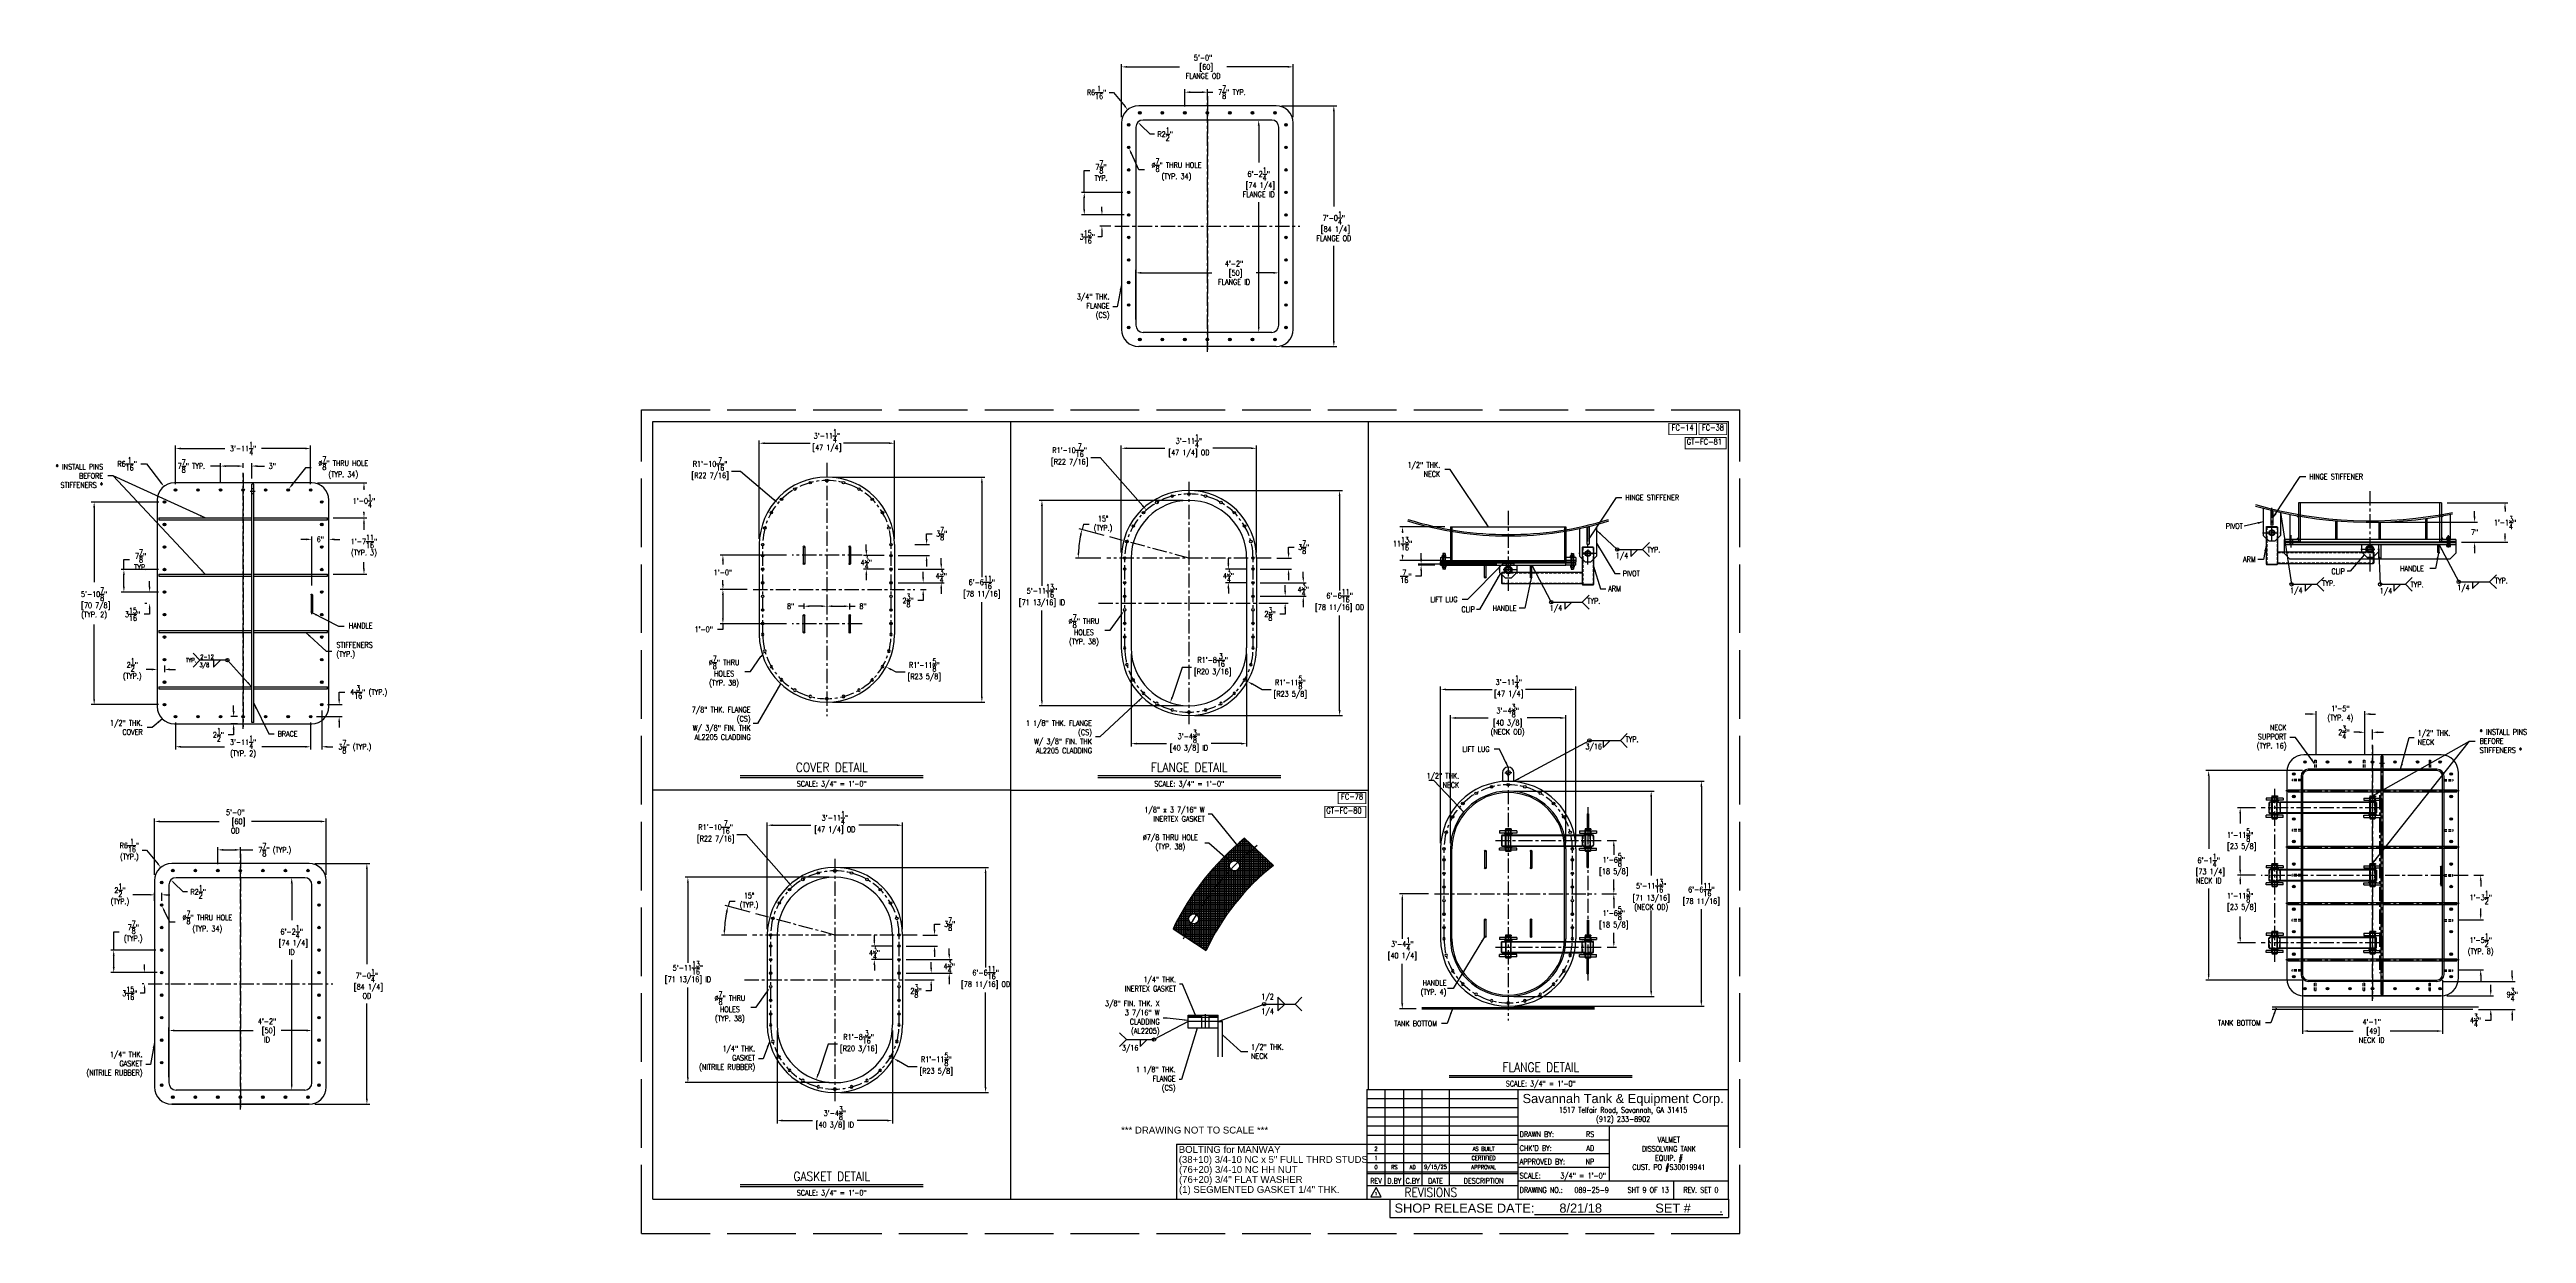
# Model space of a CAD drawing. Extents: x -219 to 647, y 12 to 426.
import ezdxf
from ezdxf.enums import TextEntityAlignment as Align

# ---------------------------------------------------------------- set-up
doc = ezdxf.new("R2010")
doc.units = 0
doc.header["$LTSCALE"] = 4
doc.header["$MEASUREMENT"] = 0
doc.header["$PDMODE"] = 33
doc.header["$PDSIZE"] = -0.5
for name, pattern in [('AM_ISO02W050', [7.5, 6, -1.5]), ('CENTER', [2, 1.25, -0.25, 0.25, -0.25]), ('HIDDEN', [0.375, 0.25, -0.125])]:
    doc.linetypes.add(name, pattern=pattern)
doc.layers.get('0').update_dxf_attribs({"linetype": 'CONTINUOUS'})
doc.layers.get('Defpoints').update_dxf_attribs({"linetype": 'CONTINUOUS'})
for name, color, linetype in [('11-2 PIPE', 7, 'CONTINUOUS'), ('3-4-10NC-HHBOLT', 32, 'CONTINUOUS'), ('3-4-10NC-HHNUT', 32, 'CONTINUOUS'), ('ARM', 3, 'CONTINUOUS'), ('CENTER', 6, 'CENTER'), ('COVER', 3, 'CONTINUOUS'), ('DIM', 1, 'CONTINUOUS'), ('EQUIP', 7, 'CONTINUOUS'), ('EXTERNALS', 3, 'CONTINUOUS'), ('FLANGE', 2, 'CONTINUOUS'), ('FLG', 2, 'CONTINUOUS'), ('GASKET', 140, 'CONTINUOUS'), ('HANDLE', 2, 'CONTINUOUS'), ('HIDDEN', 3, 'HIDDEN'), ('muoto', 4, 'CONTINUOUS'), ('NECK', 242, 'CONTINUOUS'), ('PIN', 6, 'CONTINUOUS'), ('PIVOT', 30, 'CONTINUOUS'), ('SHELL', 40, 'CONTINUOUS'), ('SHOP TAG', 11, 'CONTINUOUS'), ('STIFFENER', 2, 'CONTINUOUS'), ('TEXT', 4, 'CONTINUOUS'), ('WASHER', 7, 'CONTINUOUS')]:
    doc.layers.add(name, color=color, linetype=linetype)
doc.styles.add('ROMANS', font='ROMANS.shx', dxfattribs={"width": 0.85, "height": 1.92})
doc.styles.get("Standard").update_dxf_attribs({"font": 'sanss___.ttf'})
doc.dimstyles.get("Standard").update_dxf_attribs({"dimtxt": 0.18, "dimasz": 0.18, "dimexe": 0.18, "dimexo": 0.0625, "dimgap": 0.09, "dimtad": 0, "dimtih": 1, "dimtoh": 1, "dimdec": 4, "dimzin": 0, "dimdsep": 46, "dimtxsty": 'Standard', "dimcen": 0.09, "dimadec": 0, "dimazin": 0, "dimtfac": 1, "dimtdec": 4, "dimtofl": 0, "dimtmove": 0, "dimatfit": 3, "dimfxl": 1, "dimtolj": 1, "dimtzin": 0, "dimarcsym": 0})

msp = doc.modelspace()

# ---------------------------------------------------------------- texts
at = {"layer": 'DIM', "style": 'ROMANS', "width": 0.85}
for s, height, p in [('TYP.', 1.92, (339.61693, 250.13865)), ('1/4', 1.92, (328.62551, 248.09677)), ('TYP.', 1.92, (318.6572, 232.21499)), ('1/4', 1.92, (564.3848, 235.92724)), ('TYP.', 1.92, (575.56062, 238.4583)), ('1/4', 1.92, (595.69622, 235.78739)), ('TYP.', 1.92, (606.50304, 238.00061)), ('1/4', 1.92, (622.82532, 236.92664)), ('TYP.', 1.92, (635.93863, 239.34342)), ('1/4', 1.92, (305.54389, 229.79821)), ('3/8', 1.44, (-166.54293, 210.08153)), ('2-12', 1.44, (-166.25873, 212.95371)), ('3/16', 1.92, (318.04204, 181.31405)), ('TYP.', 1.92, (332.01411, 183.83811)), ('1/2', 1.92, (204.70128, 93.87285)), ('1/4', 1.92, (204.70128, 88.72195)), ('3/16', 1.92, (155.96412, 75.95944))]:
    msp.add_text(s, height=height, dxfattribs=at).set_placement(p)
msp.add_text('TYP.', height=1.44, dxfattribs=at).set_placement((-169.46649, 212.48153), align=Align.MIDDLE_CENTER)
for s, height, p in [('COVER DETAIL', 3.2, (54.50581, 173.43135)), ('FLANGE DETAIL', 3.2, (179.50581, 173.43135)), ('SCALE: 3/4" = 1\'-0"', 1.92, (54.50581, 168.31135)), ('SCALE: 3/4" = 1\'-0"', 1.92, (179.50581, 168.31135)), ('FLANGE DETAIL', 3.2, (302.40581, 68.54356)), ('SCALE: 3/4" = 1\'-0"', 1.92, (302.40581, 63.42356)), ('GASKET DETAIL', 3.2, (54.50581, 30.4)), ('SCALE: 3/4" = 1\'-0"', 1.92, (54.50581, 25.28))]:
    msp.add_text(s, height=height, dxfattribs=at).set_placement(p, align=Align.CENTER)
at = {"layer": 'DIM', "char_height": 1.92, "style": 'ROMANS'}
for s, insert, attachment_point in [('3/4" THK.\\PFLANGE\\P(CS)', (151.61203, 336.064), 6), ('1/2" THK.\\PNECK', (267.23668, 279.16968), 6), ('HINGE STIFFENER', (571.06365, 276.68749), 4), ('HINGE STIFFENER', (331.93531, 269.36641), 4), ('PIVOT', (541.89864, 259.37345), 4), ('PIVOT', (331.0655, 242.79729), 4), ('ARM', (547.94318, 247.73774), 4), ('CLIP', (578.82228, 243.56471), 4), ('HANDLE', (602.83935, 244.52502), 4), ('LIFT LUG', (273.28072, 233.72541), 6), ('ARM', (325.97884, 237.52062), 4), ('HANDLE', (-114.33483, 224.57628), 4), ('CLIP', (274.66847, 230.27846), 4), ('HANDLE', (285.55793, 230.67301), 4), ('STIFFENERS\\P(TYP.)', (-118.65386, 215.89642), 4), ('1/2" THK.\\PCOVER', (-186.41889, 188.937), 6), ('7/8" THK. FLANGE\\P(CS)\\PW/ 3/8" FIN. THK\\PAL2205 CLADDING', (26.14391, 190.38476), 6), ('1 1/8" THK. FLANGE\\P(CS)\\PW/ 3/8" FIN. THK\\PAL2205 CLADDING', (145.47558, 185.6768), 6), ('BRACE', (-139.21575, 186.73415), 4), ('LIFT LUG', (284.48537, 181.37472), 6), ('NECK \\PSUPPORT\\P(TYP. 16) ', (563.11011, 185.43849), 6), ('1/2" THK.\\PNECK', (608.97875, 185.43244), 4), ('\\pxqr;1/2" THK.\\PNECK', (262.4631, 170.43221), 4), ('1/8" x 3 7/16" W\\PINERTEX GASKET', (184.89366, 158.59405), 6), ('1/4" THK.\\PINERTEX GASKET', (174.8928, 99.20878), 6), ('\\A1;3/8" FIN. THK. X\\P3 7/16" W\\PCLADDING\\P(AL2205)', (169.15586, 87.32609), 6), ('1/4" THK.\\PGASKET\\P(NITRILE RUBBER)', (27.73724, 73.10971), 6), ('1/2" THK.\\PNECK', (201.12274, 75.62005), 4), ('TANK BOTTOM', (266.12147, 85.431), 6), ('TANK BOTTOM', (554.11933, 85.63742), 6), ('1/4" THK.\\PGASKET\\P(NITRILE RUBBER)', (-186.46132, 71.09779), 6), ('1 1/8" THK.\\PFLANGE\\P(CS)', (174.74612, 65.82343), 6)]:
    msp.add_mtext(s, dxfattribs=dict(at, insert=insert, attachment_point=attachment_point))
at = {"layer": 'DIM', "insert": (258.14793, 97.71434), "char_height": 1.92, "width": 11.2738181, "attachment_point": 4, "style": 'ROMANS'}
msp.add_mtext('\\pxqr;HANDLE\\P(TYP. 4)', dxfattribs=at)
at = {"layer": 'SHOP TAG'}
msp.add_text('SHOP RELEASE DATE:%%U       8/21/18               SET #        .', height=3.2, dxfattribs=at).set_placement((308.65192, 20.86966), align=Align.MIDDLE_CENTER)
at = {"layer": 'SHOP TAG', "char_height": 1.92, "style": 'ROMANS'}
for insert, attachment_point in [((-200.23535, 276.92918), 6), ((630.64489, 184.19287), 4)]:
    msp.add_mtext('* INSTALL PINS \\PBEFORE \\PSTIFFENERS *', dxfattribs=dict(at, insert=insert, attachment_point=attachment_point))
at = {"layer": 'TEXT'}
msp.add_text('Savannah Tank & Equipment Corp.', height=3.2, dxfattribs=at).set_placement((331.19419, 59.2), align=Align.MIDDLE_CENTER)
at = {"layer": 'TEXT', "style": 'ROMANS', "width": 0.85}
for s, height, p in [('1517 Telfair Road, Savannah, GA 31415', 1.92, (331.19419, 55.2)), ('(912) 233-8902', 1.92, (331.19419, 52)), ('VALMET', 1.92, (347.19419, 44.8)), ('CUST. PO #S30019941', 1.92, (347.19419, 35.2)), ('DISSOLVING TANK', 1.92, (347.19419, 41.6)), ('EQUIP. #', 1.92, (347.19419, 38.4)), ('1', 0.96, (244.80581, 25.93383)), ('REVISIONS', 3.2, (264.00581, 26.4)), ('REV. SET 0', 1.92, (358.39419, 27.2))]:
    msp.add_text(s, height=height, dxfattribs=at).set_placement(p, align=Align.MIDDLE_CENTER)
at = {"layer": 'TEXT'}
for s, p in [('*** DRAWING NOT TO SCALE ***', (155.67433, 48.1546)), ('(38+10) 3/4-10 NC x 5" FULL THRD STUDS', (175.8253, 37.88564)), ('BOLTING for MANWAY', (175.8253, 41.38564)), ('  (76+20) 3/4-10 NC HH NUT', (174.04589, 34.38564)), ('  (76+20) 3/4" FLAT WASHER', (174.04589, 30.88564)), ('  (1) SEGMENTED GASKET 1/4" THK.', (174.04589, 27.38564))]:
    msp.add_text(s, height=2.4, dxfattribs=at).set_placement(p, align=Align.MIDDLE_LEFT)
at = {"layer": 'TEXT', "style": 'ROMANS', "width": 0.85}
for s, p in [('DRAWN BY:', (295.03419, 46.69878)), ('APPROVED BY:', (295.03419, 37.09878)), ("CHK'D BY:", (295.03419, 41.83967)), ('SCALE:', (295.03419, 32.21314)), ('SCALE:', (295.03419, 32.21243)), ('DRAWING NO.:', (295.03419, 27.2)), ('089-25-9', (314.16555, 27.2))]:
    msp.add_text(s, height=1.92, dxfattribs=at).set_placement(p, align=Align.MIDDLE_LEFT)
for s, p in [('RS', (321.08481, 46.69878)), ('NP', (321.08481, 37.09878)), ('AD', (321.08481, 41.83967)), ('3/4" = 1\'-0"', (325.16349, 32.21243)), ('SHT 9 OF 13', (347.19221, 27.2))]:
    msp.add_text(s, height=1.92, dxfattribs=at).set_placement(p, align=Align.MIDDLE_RIGHT)
for s, height, p in [('2', 1.44, (244.80581, 41.6)), ('0', 1.44, (244.80581, 35.2)), ('1', 1.44, (244.80581, 38.4)), ('RS', 1.44, (251.20581, 35.2)), ('AD', 1.44, (257.60581, 35.2)), ('9/15/25', 1.44, (265.60581, 35.2)), ('APPROVAL', 1.44, (282.4, 35.2)), ('CERTIFIED', 1.44, (282.4, 38.4)), ('AS BUILT', 1.44, (282.4, 41.6)), ('REV', 1.92, (244.80581, 30.4)), ('D.BY', 1.92, (251.20581, 30.4)), ('C.BY', 1.92, (257.60581, 30.4)), ('DATE', 1.92, (265.60581, 30.4)), ('DESCRIPTION', 1.92, (282.4, 30.4))]:
    msp.add_text(s, height=height, dxfattribs=at).set_placement(p, align=Align.MIDDLE)
at = {"layer": 'TEXT', "char_height": 2.01096, "width": 38.9565867, "attachment_point": 1, "style": 'ROMANS'}
for s, insert in [('FC-14', (348.18323, 294.85467)), ('FC-38', (358.74299, 294.85467)), ('GT-FC-81', (353.42476, 289.8952)), ('FC-78', (232.58364, 165.80193)), ('GT-FC-80', (227.43638, 160.92654))]:
    msp.add_mtext(s, dxfattribs=dict(at, insert=insert))

# ---------------------------------------------------------------- blocks, each defined once
blk = doc.blocks.new('A$C1E35746A')
at = {"layer": 'PIN'}
for p, q in [((0, 16), (4, 16)), ((0, 16), (0, 15.3)), ((0, 15.3), (4, 15.3)), ((0.4, 15.3), (0.4, 0)), ((0.4, 0), (3.6, 0)), ((3.6, 15.3), (3.6, 0)), ((4, 16), (4, 15.3))]:
    blk.add_line(p, q, dxfattribs=at)
blk = doc.blocks.new('A$C530B74A1')
at = {"layer": 'CENTER'}
for p, q in [((-27.04, -6.69), (-27.96, -6.69)), ((-27.5, -7.14), (-27.5, -6.23)), ((-27.04, -14.56), (-27.96, -14.56)), ((-27.5, -15.02), (-27.5, -14.11)), ((27.04, -14.56), (27.96, -14.56)), ((27.5, -15.02), (27.5, -14.11)), ((-27.04, -22.44), (-27.96, -22.44)), ((-27.5, -22.89), (-27.5, -21.98)), ((27.04, -22.44), (27.96, -22.44)), ((27.5, -22.89), (27.5, -21.98)), ((-27.04, -30.31), (-27.96, -30.31)), ((-27.5, -30.77), (-27.5, -29.86)), ((27.04, -30.31), (27.96, -30.31)), ((27.5, -30.77), (27.5, -29.86)), ((-27.04, -38.19), (-27.96, -38.19)), ((-27.5, -38.64), (-27.5, -37.73)), ((27.04, -38.19), (27.96, -38.19)), ((27.5, -38.64), (27.5, -37.73)), ((-27.04, -46.06), (-27.96, -46.06)), ((-27.5, -45.61), (-27.5, -46.52)), ((27.04, -46.06), (27.96, -46.06)), ((27.5, -45.61), (27.5, -46.52)), ((-27.04, -53.94), (-27.96, -53.94)), ((-27.5, -53.48), (-27.5, -54.39)), ((27.04, -53.94), (27.96, -53.94)), ((27.5, -53.48), (27.5, -54.39)), ((-27.04, -61.81), (-27.96, -61.81)), ((-27.5, -61.36), (-27.5, -62.27)), ((-27.5, -69.23), (-27.5, -70.14)), ((27.04, -61.81), (27.96, -61.81)), ((27.5, -61.36), (27.5, -62.27)), ((27.5, -69.23), (27.5, -70.14)), ((-27.04, -69.69), (-27.96, -69.69)), ((-27.04, -77.56), (-27.96, -77.56)), ((-27.5, -77.11), (-27.5, -78.02)), ((27.04, -69.69), (27.96, -69.69))]:
    blk.add_line(p, q, dxfattribs=at)
at = {"layer": 'COVER'}
for centre in [(-27.5, -6.69), (-27.5, -14.56), (27.5, -14.56), (-27.5, -22.44), (27.5, -22.44), (-27.5, -30.31), (27.5, -30.31), (-27.5, -38.19), (27.5, -38.19), (-27.5, -46.06), (27.5, -46.06), (-27.5, -53.94), (27.5, -53.94), (-27.5, -61.81), (-27.5, -69.69), (27.5, -61.81), (27.5, -69.69), (-27.5, -77.56)]:
    blk.add_circle(centre, 0.438, dxfattribs=at)
blk = doc.blocks.new('*D59')
at = {"layer": 'Defpoints', "color": 0, "transparency": 16777216}
for p in [(617.2, 95.12), (628.29, 90.37), (634.53, 90.37)]:
    blk.add_point(p, dxfattribs=at)
at = {"layer": 'DIM', "color": 0, "lineweight": -2, "transparency": 16777216}
for p, q in [((634.53, 97.04), (634.53, 98.96)), ((619.2, 95.12), (635.53, 95.12)), ((630.29, 90.37), (635.53, 90.37)), ((634.53, 88.45), (634.53, 86.53)), ((634.53, 86.53), (632.61, 86.53))]:
    blk.add_line(p, q, dxfattribs=at)
at = {"layer": 'DIM', "color": 0, "transparency": 16777216}
for points in [[(634.21, 97.04), (634.85, 97.04), (634.53, 95.12)], [(634.21, 88.45), (634.85, 88.45), (634.53, 90.37)]]:
    blk.add_solid(points, dxfattribs=at)
at = {"layer": 'DIM', "color": 0, "transparency": 16777216, "insert": (629.18, 86.53), "char_height": 1.92, "attachment_point": 5, "style": 'ROMANS'}
blk.add_mtext('\\A1;4{\\H1x;\\S3/4;}"', dxfattribs=at)
blk = doc.blocks.new('*D60')
at = {"layer": 'Defpoints', "color": 0, "transparency": 16777216}
for p in [(615.7, 100.12), (642.04, 100.12), (628.29, 90.37)]:
    blk.add_point(p, dxfattribs=at)
at = {"layer": 'DIM', "color": 0, "lineweight": -2, "transparency": 16777216}
for p, q in [((642.04, 102.04), (642.04, 103.96)), ((617.7, 100.12), (643.04, 100.12)), ((630.29, 90.37), (643.04, 90.37)), ((642.04, 88.45), (642.04, 86.53))]:
    blk.add_line(p, q, dxfattribs=at)
at = {"layer": 'DIM', "color": 0, "transparency": 16777216}
for points in [[(641.72, 102.04), (642.36, 102.04), (642.04, 100.12)], [(641.72, 88.45), (642.36, 88.45), (642.04, 90.37)]]:
    blk.add_solid(points, dxfattribs=at)
at = {"layer": 'DIM', "color": 0, "transparency": 16777216, "insert": (642.04, 95.54), "char_height": 1.92, "attachment_point": 5, "style": 'ROMANS'}
blk.add_mtext('\\A1;9{\\H1x;\\S3/4;}"', dxfattribs=at)
blk = doc.blocks.new('*D61')
at = {"layer": 'Defpoints', "color": 0, "transparency": 16777216}
for p in [(-182.24, 130.43), (-182.24, 126.85), (-179.75, 126.85)]:
    blk.add_point(p, dxfattribs=at)
at = {"layer": 'DIM', "color": 0, "lineweight": -2, "transparency": 16777216}
for p, q in [((-183.68, 130.43), (-189.85, 130.43)), ((-182.24, 128.35), (-182.24, 131.18)), ((-179.75, 128.35), (-179.75, 131.18)), ((-178.31, 130.43), (-176.87, 130.43))]:
    blk.add_line(p, q, dxfattribs=at)
at = {"layer": 'DIM', "color": 0, "transparency": 16777216}
for points in [[(-183.68, 130.67), (-183.68, 130.19), (-182.24, 130.43)], [(-178.31, 130.67), (-178.31, 130.19), (-179.75, 130.43)]]:
    blk.add_solid(points, dxfattribs=at)
at = {"layer": 'DIM', "color": 0, "transparency": 16777216, "insert": (-194.35, 130.43), "char_height": 1.92, "attachment_point": 5, "style": 'ROMANS'}
blk.add_mtext('\\A1;2{\\H1x;\\S1/2;}"\\P(TYP.)', dxfattribs=at)
blk = doc.blocks.new('*D62')
at = {"layer": 'Defpoints', "color": 0, "transparency": 16777216}
for p in [(-180.07, 140.02), (-176.21, 135.38)]:
    blk.add_point(p, dxfattribs=at)
at = {"layer": 'DIM', "color": 0, "lineweight": -2, "transparency": 16777216}
for p, q in [((-186.55, 146.08), (-185.11, 146.08)), ((-185.11, 146.08), (-180.99, 141.13))]:
    blk.add_line(p, q, dxfattribs=at)
at = {"layer": 'DIM', "color": 0, "transparency": 16777216}
blk.add_solid([(-180.8, 141.28), (-181.17, 140.97), (-180.07, 140.02)], dxfattribs=at)
at = {"layer": 'DIM', "color": 0, "transparency": 16777216, "insert": (-191.05, 146.08), "char_height": 1.92, "attachment_point": 5, "style": 'ROMANS'}
blk.add_mtext('\\A1;R6{\\H1x;\\S1/16;}"\\P(TYP.)', dxfattribs=at)
blk = doc.blocks.new('*D63')
at = {"layer": 'Defpoints', "color": 0, "transparency": 16777216}
for p in [(-180, 127.24), (-179.62, 126.45)]:
    blk.add_point(p, dxfattribs=at)
at = {"layer": 'DIM', "color": 0, "lineweight": -2, "transparency": 16777216}
for p, q in [((-176.94, 120.88), (-178.79, 124.72)), ((-175.02, 120.88), (-176.94, 120.88))]:
    blk.add_line(p, q, dxfattribs=at)
at = {"layer": 'DIM', "color": 0, "transparency": 16777216}
blk.add_solid([(-178.5, 124.86), (-179.08, 124.59), (-179.62, 126.45)], dxfattribs=at)
at = {"layer": 'DIM', "color": 0, "transparency": 16777216, "insert": (-163.79, 120.88), "char_height": 1.92, "attachment_point": 5, "style": 'ROMANS'}
blk.add_mtext('\\A1;∅{\\H1x;\\S7/8;}" THRU HOLE\\P(TYP. 34)', dxfattribs=at)
blk = doc.blocks.new('*D64')
at = {"layer": 'Defpoints', "color": 0, "transparency": 16777216}
for p in [(-160.12, 146.15), (-160.12, 139.11), (-152.23, 141.42)]:
    blk.add_point(p, dxfattribs=at)
at = {"layer": 'DIM', "color": 0, "lineweight": -2, "transparency": 16777216}
for p, q in [((-160.12, 141.11), (-160.12, 147.15)), ((-158.2, 146.15), (-154.15, 146.15)), ((-152.23, 143.42), (-152.23, 147.15)), ((-152.23, 146.15), (-147.94, 146.15))]:
    blk.add_line(p, q, dxfattribs=at)
at = {"layer": 'DIM', "color": 0, "transparency": 16777216}
for points in [[(-158.2, 146.47), (-158.2, 145.83), (-160.12, 146.15)], [(-154.15, 146.47), (-154.15, 145.83), (-152.23, 146.15)]]:
    blk.add_solid(points, dxfattribs=at)
at = {"layer": 'DIM', "color": 0, "transparency": 16777216, "insert": (-140.2, 146.15), "char_height": 1.92, "attachment_point": 5, "style": 'ROMANS'}
blk.add_mtext('\\A1;7{\\H1x;\\S7/8;}" (TYP.)', dxfattribs=at)
blk = doc.blocks.new('*D65')
at = {"layer": 'Defpoints', "color": 0, "transparency": 16777216}
for p in [(-185.8, 103.23), (-184.54, 99.29), (-179.8, 103.23)]:
    blk.add_point(p, dxfattribs=at)
at = {"layer": 'DIM', "color": 0, "lineweight": -2, "transparency": 16777216}
for p, q in [((-185.8, 104.67), (-185.8, 106.11)), ((-185.8, 96), (-187.24, 96)), ((-181.3, 103.23), (-186.55, 103.23)), ((-186.04, 99.29), (-186.55, 99.29)), ((-185.8, 97.85), (-185.8, 96))]:
    blk.add_line(p, q, dxfattribs=at)
at = {"layer": 'DIM', "color": 0, "transparency": 16777216}
for points in [[(-186.04, 104.67), (-185.56, 104.67), (-185.8, 103.23)], [(-186.04, 97.85), (-185.56, 97.85), (-185.8, 99.29)]]:
    blk.add_solid(points, dxfattribs=at)
at = {"layer": 'DIM', "color": 0, "transparency": 16777216, "insert": (-190.89, 96), "char_height": 1.92, "attachment_point": 5, "style": 'ROMANS'}
blk.add_mtext('\\A1;3{\\H1x;\\S15/16;}"', dxfattribs=at)
blk = doc.blocks.new('*D66')
at = {"layer": 'Defpoints', "color": 0, "transparency": 16777216}
for p in [(-196.53, 111.1), (-179.8, 111.1), (-179.8, 103.23)]:
    blk.add_point(p, dxfattribs=at)
at = {"layer": 'DIM', "color": 0, "lineweight": -2, "transparency": 16777216}
for p, q in [((-196.53, 111.1), (-196.53, 117.48)), ((-196.53, 117.48), (-194.61, 117.48)), ((-181.8, 111.1), (-197.53, 111.1)), ((-196.53, 105.15), (-196.53, 109.18)), ((-181.8, 103.23), (-197.53, 103.23))]:
    blk.add_line(p, q, dxfattribs=at)
at = {"layer": 'DIM', "color": 0, "transparency": 16777216}
for points in [[(-196.85, 109.18), (-196.21, 109.18), (-196.53, 111.1)], [(-196.85, 105.15), (-196.21, 105.15), (-196.53, 103.23)]]:
    blk.add_solid(points, dxfattribs=at)
at = {"layer": 'DIM', "color": 0, "transparency": 16777216, "insert": (-189.71, 117.48), "char_height": 1.92, "attachment_point": 5, "style": 'ROMANS'}
blk.add_mtext('\\A1;7{\\H1x;\\S7/8;}" \\P(TYP.)', dxfattribs=at)
blk = doc.blocks.new('*D67')
at = {"layer": 'Defpoints', "color": 0, "transparency": 16777216}
for p in [(-129.74, 136.42), (-134.29, 62.16), (-129.74, 62.16)]:
    blk.add_point(p, dxfattribs=at)
at = {"layer": 'DIM', "color": 0, "lineweight": -2, "transparency": 16777216}
for p, q in [((-131.74, 136.42), (-135.29, 136.42)), ((-134.29, 134.5), (-134.29, 121.55)), ((-134.29, 64.08), (-134.29, 107.74)), ((-131.74, 62.16), (-135.29, 62.16))]:
    blk.add_line(p, q, dxfattribs=at)
at = {"layer": 'DIM', "color": 0, "transparency": 16777216}
for points in [[(-134.61, 134.5), (-133.97, 134.5), (-134.29, 136.42)], [(-134.61, 64.08), (-133.97, 64.08), (-134.29, 62.16)]]:
    blk.add_solid(points, dxfattribs=at)
at = {"layer": 'DIM', "color": 0, "transparency": 16777216, "insert": (-134.29, 114.64), "char_height": 1.92, "attachment_point": 5, "style": 'ROMANS'}
blk.add_mtext('\\A1;6\'-2{\\H1x;\\S1/4;}"\\P [74 1/4]\\PID', dxfattribs=at)
blk = doc.blocks.new('*D68')
at = {"layer": 'Defpoints', "color": 0, "transparency": 16777216}
for p in [(-127.24, 82.98), (-177.24, 64.66), (-127.24, 64.66)]:
    blk.add_point(p, dxfattribs=at)
at = {"layer": 'DIM', "color": 0, "lineweight": -2, "transparency": 16777216}
for p, q in [((-177.24, 66.66), (-177.24, 83.98)), ((-175.32, 82.98), (-147.82, 82.98)), ((-129.16, 82.98), (-138.02, 82.98)), ((-127.24, 66.66), (-127.24, 83.98))]:
    blk.add_line(p, q, dxfattribs=at)
at = {"layer": 'DIM', "color": 0, "transparency": 16777216}
for points in [[(-175.32, 83.3), (-175.32, 82.66), (-177.24, 82.98)], [(-129.16, 83.3), (-129.16, 82.66), (-127.24, 82.98)]]:
    blk.add_solid(points, dxfattribs=at)
at = {"layer": 'DIM', "color": 0, "transparency": 16777216, "insert": (-142.92, 82.98), "char_height": 1.92, "attachment_point": 5, "style": 'ROMANS'}
blk.add_mtext('\\A1;4\'-2"\\P [50] \\PID', dxfattribs=at)
blk = doc.blocks.new('*D69')
at = {"layer": 'Defpoints', "color": 0, "transparency": 16777216}
for p in [(-122.24, 156.08), (-182.24, 135.38), (-122.24, 135.38)]:
    blk.add_point(p, dxfattribs=at)
at = {"layer": 'DIM', "color": 0, "lineweight": -2, "transparency": 16777216}
for p, q in [((-182.24, 137.38), (-182.24, 157.08)), ((-180.32, 156.08), (-159.71, 156.08)), ((-124.16, 156.08), (-148.35, 156.08)), ((-122.24, 137.38), (-122.24, 157.08))]:
    blk.add_line(p, q, dxfattribs=at)
at = {"layer": 'DIM', "color": 0, "transparency": 16777216}
for points in [[(-180.32, 156.4), (-180.32, 155.76), (-182.24, 156.08)], [(-124.16, 156.4), (-124.16, 155.76), (-122.24, 156.08)]]:
    blk.add_solid(points, dxfattribs=at)
at = {"layer": 'DIM', "color": 0, "transparency": 16777216, "insert": (-154.03, 156.08), "char_height": 1.92, "attachment_point": 5, "style": 'ROMANS'}
blk.add_mtext('\\A1;5\'-0"\\P  [60]\\POD', dxfattribs=at)
blk = doc.blocks.new('*D70')
at = {"layer": 'Defpoints', "color": 0, "transparency": 16777216}
for p in [(-128.27, 141.42), (-128.27, 57.17), (-108.02, 57.17)]:
    blk.add_point(p, dxfattribs=at)
at = {"layer": 'DIM', "color": 0, "lineweight": -2, "transparency": 16777216}
for p, q in [((-126.27, 141.42), (-107.02, 141.42)), ((-108.02, 139.5), (-108.02, 106.19)), ((-108.02, 59.09), (-108.02, 92.39)), ((-126.27, 57.17), (-107.02, 57.17))]:
    blk.add_line(p, q, dxfattribs=at)
at = {"layer": 'DIM', "color": 0, "transparency": 16777216}
for points in [[(-108.34, 139.5), (-107.7, 139.5), (-108.02, 141.42)], [(-108.34, 59.09), (-107.7, 59.09), (-108.02, 57.17)]]:
    blk.add_solid(points, dxfattribs=at)
at = {"layer": 'DIM', "color": 0, "transparency": 16777216, "insert": (-108.02, 99.29), "char_height": 1.92, "attachment_point": 5, "style": 'ROMANS'}
blk.add_mtext('\\A1;7\'-0{\\H1x;\\S1/4;}"\\P [84 1/4]\\POD', dxfattribs=at)
blk = doc.blocks.new('*D71')
at = {"layer": 'Defpoints', "color": 0, "transparency": 16777216}
for p in [(-176.55, 135.65), (-174.74, 133.92)]:
    blk.add_point(p, dxfattribs=at)
at = {"layer": 'DIM', "color": 0, "lineweight": -2, "transparency": 16777216}
for p, q in [((-172.19, 131.47), (-175.51, 134.65)), ((-170.75, 131.47), (-172.19, 131.47))]:
    blk.add_line(p, q, dxfattribs=at)
at = {"layer": 'DIM', "color": 0, "transparency": 16777216}
blk.add_solid([(-175.34, 134.82), (-175.67, 134.48), (-176.55, 135.65)], dxfattribs=at)
at = {"layer": 'DIM', "color": 0, "transparency": 16777216, "insert": (-166.99, 131.47), "char_height": 1.92, "attachment_point": 5, "style": 'ROMANS'}
blk.add_mtext('\\A1;R2{\\H1x;\\S1/2;}"', dxfattribs=at)
blk = doc.blocks.new('*D72')
at = {"layer": 'Defpoints', "color": 0, "transparency": 16777216}
for p in [(161.53, 400.61), (163.33, 398.88)]:
    blk.add_point(p, dxfattribs=at)
at = {"layer": 'DIM', "color": 0, "lineweight": -2, "transparency": 16777216}
for p, q in [((165.88, 396.43), (162.57, 399.62)), ((167.32, 396.43), (165.88, 396.43))]:
    blk.add_line(p, q, dxfattribs=at)
at = {"layer": 'DIM', "color": 0, "transparency": 16777216}
blk.add_solid([(162.73, 399.79), (162.4, 399.44), (161.53, 400.61)], dxfattribs=at)
at = {"layer": 'DIM', "color": 0, "transparency": 16777216, "insert": (171.08, 396.43), "char_height": 1.92, "attachment_point": 5, "style": 'ROMANS'}
blk.add_mtext('\\A1;R2{\\H1x;\\S1/2;}"', dxfattribs=at)
blk = doc.blocks.new('A$C2AA304DA')
at = {"layer": 'CENTER'}
blk.add_line((-9, 0), (9, 0), dxfattribs=at)
at = {"layer": 'HANDLE'}
for p, q in [((-9, 0.75), (9, 0.75)), ((-9, -0.75), (9, -0.75))]:
    blk.add_line(p, q, dxfattribs=at)
for centre, start, end in [((-9, 0), 90, 270), ((9, 0), 270, 90)]:
    blk.add_arc(centre, 0.75, start, end, dxfattribs=at)
blk = doc.blocks.new('A$C671220FA')
at = {"layer": 'CENTER'}
blk.add_line((0, -3.8), (0, 4.2), dxfattribs=at)
at = {"layer": 'CENTER', "xscale": 0.3333333333333428, "yscale": 0.3333333333333428, "zscale": 0.3333333333333428, "rotation": 270}
blk.add_blockref('A$C2AA304DA', (0, 0), dxfattribs=at)
blk = doc.blocks.new('*D49')
at = {"layer": 'Defpoints', "color": 0, "transparency": 16777216}
for p in [(-178.79, 267.8), (-203.37, 196.93), (-178.86, 196.93)]:
    blk.add_point(p, dxfattribs=at)
at = {"layer": 'DIM', "color": 0, "lineweight": -2, "transparency": 16777216}
for p, q in [((-180.79, 267.8), (-204.37, 267.8)), ((-203.37, 265.88), (-203.37, 239.77)), ((-203.37, 198.85), (-203.37, 224.96)), ((-180.86, 196.93), (-204.37, 196.93))]:
    blk.add_line(p, q, dxfattribs=at)
at = {"layer": 'DIM', "color": 0, "transparency": 16777216}
for points in [[(-203.69, 265.88), (-203.05, 265.88), (-203.37, 267.8)], [(-203.69, 198.85), (-203.05, 198.85), (-203.37, 196.93)]]:
    blk.add_solid(points, dxfattribs=at)
at = {"layer": 'DIM', "color": 0, "transparency": 16777216, "insert": (-203.37, 232.37), "char_height": 1.92, "attachment_point": 5, "style": 'ROMANS'}
blk.add_mtext('\\A1;5\'-10{\\H1x;\\S7/8;}"\\P [70 7/8]\\P(TYP. 2)', dxfattribs=at)
blk = doc.blocks.new('*D50')
at = {"layer": 'Defpoints', "color": 0, "transparency": 16777216}
for p in [(-127.67, 192.74), (-123.79, 196.93), (-117.7, 196.93)]:
    blk.add_point(p, dxfattribs=at)
at = {"layer": 'DIM', "color": 0, "lineweight": -2, "transparency": 16777216}
for p, q in [((-117.7, 198.85), (-117.7, 201.33)), ((-117.7, 201.33), (-115.78, 201.33)), ((-125.67, 192.74), (-116.7, 192.74)), ((-121.79, 196.93), (-116.7, 196.93)), ((-117.7, 190.82), (-117.7, 188.9))]:
    blk.add_line(p, q, dxfattribs=at)
at = {"layer": 'DIM', "color": 0, "transparency": 16777216}
for points in [[(-118.02, 198.85), (-117.38, 198.85), (-117.7, 196.93)], [(-118.02, 190.82), (-117.38, 190.82), (-117.7, 192.74)]]:
    blk.add_solid(points, dxfattribs=at)
at = {"layer": 'DIM', "color": 0, "transparency": 16777216, "insert": (-107.38, 201.33), "char_height": 1.92, "attachment_point": 5, "style": 'ROMANS'}
blk.add_mtext('\\A1;4{\\H1x;\\S3/16;}" (TYP.)', dxfattribs=at)
blk = doc.blocks.new('*D51')
at = {"layer": 'Defpoints', "color": 0, "transparency": 16777216}
for p in [(-174.92, 192.74), (-127.67, 192.74), (-127.67, 182.21)]:
    blk.add_point(p, dxfattribs=at)
at = {"layer": 'DIM', "color": 0, "lineweight": -2, "transparency": 16777216}
for p, q in [((-174.92, 190.74), (-174.92, 181.21)), ((-127.67, 190.74), (-127.67, 181.21)), ((-173, 182.21), (-157.79, 182.21)), ((-129.59, 182.21), (-144.8, 182.21))]:
    blk.add_line(p, q, dxfattribs=at)
at = {"layer": 'DIM', "color": 0, "transparency": 16777216}
for points in [[(-173, 182.53), (-173, 181.89), (-174.92, 182.21)], [(-129.59, 182.53), (-129.59, 181.89), (-127.67, 182.21)]]:
    blk.add_solid(points, dxfattribs=at)
at = {"layer": 'DIM', "color": 0, "transparency": 16777216, "insert": (-151.29, 182.21), "char_height": 1.92, "attachment_point": 5, "style": 'ROMANS'}
blk.add_mtext('\\A1;3\'-11{\\H1x;\\S1/4;}"\\P(TYP. 2)', dxfattribs=at)
blk = doc.blocks.new('*D52')
at = {"layer": 'Defpoints', "color": 0, "transparency": 16777216}
for p in [(-127.67, 192.74), (-123.79, 196.93), (-123.79, 182.21)]:
    blk.add_point(p, dxfattribs=at)
at = {"layer": 'DIM', "color": 0, "lineweight": -2, "transparency": 16777216}
for p, q in [((-127.67, 190.74), (-127.67, 181.21)), ((-123.79, 194.93), (-123.79, 181.21)), ((-129.59, 182.21), (-131.51, 182.21)), ((-121.87, 182.21), (-119.95, 182.21))]:
    blk.add_line(p, q, dxfattribs=at)
at = {"layer": 'DIM', "color": 0, "transparency": 16777216}
for points in [[(-129.59, 182.53), (-129.59, 181.89), (-127.67, 182.21)], [(-121.87, 182.53), (-121.87, 181.89), (-123.79, 182.21)]]:
    blk.add_solid(points, dxfattribs=at)
at = {"layer": 'DIM', "color": 0, "transparency": 16777216, "insert": (-112.21, 182.21), "char_height": 1.92, "attachment_point": 5, "style": 'ROMANS'}
blk.add_mtext('\\A1;3{\\H1x;\\S7/8;}" (TYP.)', dxfattribs=at)
blk = doc.blocks.new('*D53')
at = {"layer": 'Defpoints', "color": 0, "transparency": 16777216}
for p in [(-181.29, 212.68), (-181.29, 209.25), (-178.79, 212.68)]:
    blk.add_point(p, dxfattribs=at)
at = {"layer": 'DIM', "color": 0, "lineweight": -2, "transparency": 16777216}
for p, q in [((-183.21, 209.25), (-185.13, 209.25)), ((-181.29, 210.68), (-181.29, 208.25)), ((-178.79, 210.68), (-178.79, 208.25)), ((-176.87, 209.25), (-174.95, 209.25))]:
    blk.add_line(p, q, dxfattribs=at)
at = {"layer": 'DIM', "color": 0, "transparency": 16777216}
for points in [[(-183.21, 209.57), (-183.21, 208.93), (-181.29, 209.25)], [(-176.87, 209.57), (-176.87, 208.93), (-178.79, 209.25)]]:
    blk.add_solid(points, dxfattribs=at)
at = {"layer": 'DIM', "color": 0, "transparency": 16777216, "insert": (-190.04, 209.25), "char_height": 1.92, "attachment_point": 5, "style": 'ROMANS'}
blk.add_mtext('\\A1;2{\\H1x;\\S1/2;}"\\P(TYP.)', dxfattribs=at)
blk = doc.blocks.new('*D54')
at = {"layer": 'Defpoints', "color": 0, "transparency": 16777216}
for p in [(-154.61, 192.74), (-151.29, 192.74), (-151.29, 190.24)]:
    blk.add_point(p, dxfattribs=at)
at = {"layer": 'DIM', "color": 0, "lineweight": -2, "transparency": 16777216}
for p, q in [((-153.29, 192.74), (-155.61, 192.74)), ((-154.61, 194.66), (-154.61, 196.58)), ((-154.61, 186.4), (-156.53, 186.4)), ((-153.29, 190.24), (-155.61, 190.24)), ((-154.61, 188.32), (-154.61, 186.4))]:
    blk.add_line(p, q, dxfattribs=at)
at = {"layer": 'DIM', "color": 0, "transparency": 16777216}
for points in [[(-154.93, 194.66), (-154.29, 194.66), (-154.61, 192.74)], [(-154.93, 188.32), (-154.29, 188.32), (-154.61, 190.24)]]:
    blk.add_solid(points, dxfattribs=at)
at = {"layer": 'DIM', "color": 0, "transparency": 16777216, "insert": (-159.92, 186.4), "char_height": 1.92, "attachment_point": 5, "style": 'ROMANS'}
blk.add_mtext('\\A1;2{\\H1x;\\S1/2;}"', dxfattribs=at)
blk = doc.blocks.new('*D73')
at = {"layer": 'Defpoints', "color": 0, "transparency": 16777216}
for p in [(-127.67, 286.51), (-174.92, 271.99), (-127.67, 271.99)]:
    blk.add_point(p, dxfattribs=at)
at = {"layer": 'DIM', "color": 0, "lineweight": -2, "transparency": 16777216}
for p, q in [((-174.92, 273.99), (-174.92, 287.51)), ((-173, 286.51), (-157.67, 286.51)), ((-129.59, 286.51), (-144.91, 286.51)), ((-127.67, 273.99), (-127.67, 287.51))]:
    blk.add_line(p, q, dxfattribs=at)
at = {"layer": 'DIM', "color": 0, "transparency": 16777216}
for points in [[(-173, 286.83), (-173, 286.19), (-174.92, 286.51)], [(-129.59, 286.83), (-129.59, 286.19), (-127.67, 286.51)]]:
    blk.add_solid(points, dxfattribs=at)
at = {"layer": 'DIM', "color": 0, "transparency": 16777216, "insert": (-151.29, 286.51), "char_height": 1.92, "attachment_point": 5, "style": 'ROMANS'}
blk.add_mtext('\\A1;3\'-11{\\H1x;\\S1/4;}"', dxfattribs=at)
blk = doc.blocks.new('*D74')
at = {"layer": 'Defpoints', "color": 0, "transparency": 16777216}
for p in [(209.8, 406.38), (209.8, 322.13), (230.05, 322.13)]:
    blk.add_point(p, dxfattribs=at)
at = {"layer": 'DIM', "color": 0, "lineweight": -2, "transparency": 16777216}
for p, q in [((211.8, 406.38), (231.05, 406.38)), ((230.05, 404.46), (230.05, 371.16)), ((230.05, 324.05), (230.05, 357.35)), ((211.8, 322.13), (231.05, 322.13))]:
    blk.add_line(p, q, dxfattribs=at)
at = {"layer": 'DIM', "color": 0, "transparency": 16777216}
for points in [[(229.73, 404.46), (230.37, 404.46), (230.05, 406.38)], [(229.73, 324.05), (230.37, 324.05), (230.05, 322.13)]]:
    blk.add_solid(points, dxfattribs=at)
at = {"layer": 'DIM', "color": 0, "transparency": 16777216, "insert": (230.05, 364.26), "char_height": 1.92, "attachment_point": 5, "style": 'ROMANS'}
blk.add_mtext('\\A1;7\'-0{\\H1x;\\S1/4;}"\\P [84 1/4]\\PFLANGE OD', dxfattribs=at)
blk = doc.blocks.new('*D75')
at = {"layer": 'Defpoints', "color": 0, "transparency": 16777216}
for p in [(-121.29, 254.74), (-127.29, 236.56), (-121.29, 232.37)]:
    blk.add_point(p, dxfattribs=at)
at = {"layer": 'DIM', "color": 0, "lineweight": -2, "transparency": 16777216}
for p, q in [((-129.21, 254.74), (-131.13, 254.74)), ((-127.29, 238.56), (-127.29, 255.74)), ((-121.29, 234.37), (-121.29, 255.74)), ((-119.37, 254.74), (-117.45, 254.74))]:
    blk.add_line(p, q, dxfattribs=at)
at = {"layer": 'DIM', "color": 0, "transparency": 16777216}
for points in [[(-129.21, 255.06), (-129.21, 254.42), (-127.29, 254.74)], [(-119.37, 255.06), (-119.37, 254.42), (-121.29, 254.74)]]:
    blk.add_solid(points, dxfattribs=at)
at = {"layer": 'DIM', "color": 0, "transparency": 16777216, "insert": (-124.29, 254.74), "char_height": 1.92, "attachment_point": 5, "style": 'ROMANS'}
blk.add_mtext('\\A1;6"', dxfattribs=at)
blk = doc.blocks.new('*D76')
at = {"layer": 'Defpoints', "color": 0, "transparency": 16777216}
for p in [(-121.79, 262.27), (-121.79, 242.58), (-109.03, 242.58)]:
    blk.add_point(p, dxfattribs=at)
at = {"layer": 'DIM', "color": 0, "lineweight": -2, "transparency": 16777216}
for p, q in [((-119.79, 262.27), (-108.03, 262.27)), ((-109.03, 260.35), (-109.03, 258.05)), ((-119.79, 242.58), (-108.03, 242.58)), ((-109.03, 244.5), (-109.03, 246.8))]:
    blk.add_line(p, q, dxfattribs=at)
at = {"layer": 'DIM', "color": 0, "transparency": 16777216}
for points in [[(-109.35, 260.35), (-108.71, 260.35), (-109.03, 262.27)], [(-109.35, 244.5), (-108.71, 244.5), (-109.03, 242.58)]]:
    blk.add_solid(points, dxfattribs=at)
at = {"layer": 'DIM', "color": 0, "transparency": 16777216, "insert": (-109.03, 252.42), "char_height": 1.92, "attachment_point": 5, "style": 'ROMANS'}
blk.add_mtext('\\A1;1\'-7{\\H1x;\\S11/16;}"\\P(TYP. 3)', dxfattribs=at)
blk = doc.blocks.new('*D77')
at = {"layer": 'Defpoints', "color": 0, "transparency": 16777216}
for p in [(-127.32, 274.49), (-121.79, 262.27), (-109.03, 262.27)]:
    blk.add_point(p, dxfattribs=at)
at = {"layer": 'DIM', "color": 0, "lineweight": -2, "transparency": 16777216}
for p, q in [((-125.32, 274.49), (-108.03, 274.49)), ((-109.03, 272.57), (-109.03, 272.02)), ((-119.79, 262.27), (-108.03, 262.27)), ((-109.03, 264.19), (-109.03, 264.34))]:
    blk.add_line(p, q, dxfattribs=at)
at = {"layer": 'DIM', "color": 0, "transparency": 16777216}
for points in [[(-109.35, 272.57), (-108.71, 272.57), (-109.03, 274.49)], [(-109.35, 264.19), (-108.71, 264.19), (-109.03, 262.27)]]:
    blk.add_solid(points, dxfattribs=at)
at = {"layer": 'DIM', "color": 0, "transparency": 16777216, "insert": (-109.03, 268.18), "char_height": 1.92, "attachment_point": 5, "style": 'ROMANS'}
blk.add_mtext('\\A1;1\'-0{\\H1x;\\S1/4;}"', dxfattribs=at)
blk = doc.blocks.new('*D78')
at = {"layer": 'Defpoints', "color": 0, "transparency": 16777216}
for p in [(-135.82, 271.72), (-135.27, 272.4)]:
    blk.add_point(p, dxfattribs=at)
at = {"layer": 'DIM', "color": 0, "lineweight": -2, "transparency": 16777216}
for p, q in [((-129.43, 279.76), (-134.08, 273.9)), ((-127.51, 279.76), (-129.43, 279.76))]:
    blk.add_line(p, q, dxfattribs=at)
at = {"layer": 'DIM', "color": 0, "transparency": 16777216}
blk.add_solid([(-134.33, 274.1), (-133.83, 273.71), (-135.27, 272.4)], dxfattribs=at)
at = {"layer": 'DIM', "color": 0, "transparency": 16777216, "insert": (-116.27, 279.76), "char_height": 1.92, "attachment_point": 5, "style": 'ROMANS'}
blk.add_mtext('\\A1;∅{\\H1x;\\S7/8;}" THRU HOLE\\P(TYP. 34)', dxfattribs=at)
blk = doc.blocks.new('*D79')
at = {"layer": 'Defpoints', "color": 0, "transparency": 16777216}
for p in [(-159.17, 280.37), (-151.29, 277.81), (-159.17, 272.43)]:
    blk.add_point(p, dxfattribs=at)
at = {"layer": 'DIM', "color": 0, "lineweight": -2, "transparency": 16777216}
for p, q in [((-159.17, 280.37), (-162.71, 280.37)), ((-159.17, 274.43), (-159.17, 281.37)), ((-153.21, 280.37), (-157.25, 280.37)), ((-151.29, 279.81), (-151.29, 281.37))]:
    blk.add_line(p, q, dxfattribs=at)
at = {"layer": 'DIM', "color": 0, "transparency": 16777216}
for points in [[(-157.25, 280.69), (-157.25, 280.05), (-159.17, 280.37)], [(-153.21, 280.69), (-153.21, 280.05), (-151.29, 280.37)]]:
    blk.add_solid(points, dxfattribs=at)
at = {"layer": 'DIM', "color": 0, "transparency": 16777216, "insert": (-169.36, 280.37), "char_height": 1.92, "attachment_point": 5, "style": 'ROMANS'}
blk.add_mtext('\\A1;7{\\H1x;\\S7/8;}" TYP.', dxfattribs=at)
blk = doc.blocks.new('*D80')
at = {"layer": 'Defpoints', "color": 0, "transparency": 16777216}
for p in [(-151.29, 280.37), (-151.29, 277.81), (-148.29, 273.99)]:
    blk.add_point(p, dxfattribs=at)
at = {"layer": 'DIM', "color": 0, "lineweight": -2, "transparency": 16777216}
for p, q in [((-153.21, 280.37), (-155.13, 280.37)), ((-151.29, 279.81), (-151.29, 281.37)), ((-148.29, 275.99), (-148.29, 281.37)), ((-146.37, 280.37), (-143.83, 280.37))]:
    blk.add_line(p, q, dxfattribs=at)
at = {"layer": 'DIM', "color": 0, "transparency": 16777216}
for points in [[(-153.21, 280.69), (-153.21, 280.05), (-151.29, 280.37)], [(-146.37, 280.69), (-146.37, 280.05), (-148.29, 280.37)]]:
    blk.add_solid(points, dxfattribs=at)
at = {"layer": 'DIM', "color": 0, "transparency": 16777216, "insert": (-141.1, 280.37), "char_height": 1.92, "attachment_point": 5, "style": 'ROMANS'}
blk.add_mtext('\\A1;3"', dxfattribs=at)
blk = doc.blocks.new('*D81')
at = {"layer": 'Defpoints', "color": 0, "transparency": 16777216}
for p in [(-183.98, 236.3), (-178.85, 236.3), (-183.59, 232.37)]:
    blk.add_point(p, dxfattribs=at)
at = {"layer": 'DIM', "color": 0, "lineweight": -2, "transparency": 16777216}
for p, q in [((-180.85, 236.3), (-184.98, 236.3)), ((-183.98, 238.22), (-183.98, 240.14)), ((-183.98, 228.53), (-185.9, 228.53)), ((-185.59, 232.37), (-184.98, 232.37)), ((-183.98, 230.45), (-183.98, 228.53))]:
    blk.add_line(p, q, dxfattribs=at)
at = {"layer": 'DIM', "color": 0, "transparency": 16777216}
for points in [[(-184.3, 238.22), (-183.66, 238.22), (-183.98, 236.3)], [(-184.3, 230.45), (-183.66, 230.45), (-183.98, 232.37)]]:
    blk.add_solid(points, dxfattribs=at)
at = {"layer": 'DIM', "color": 0, "transparency": 16777216, "insert": (-189.94, 228.53), "char_height": 1.92, "attachment_point": 5, "style": 'ROMANS'}
blk.add_mtext('\\A1;3{\\H1x;\\S15/16;}"', dxfattribs=at)
blk = doc.blocks.new('*D82')
at = {"layer": 'Defpoints', "color": 0, "transparency": 16777216}
for p in [(-192.97, 244.18), (-178.85, 244.18), (-178.85, 236.3)]:
    blk.add_point(p, dxfattribs=at)
at = {"layer": 'DIM', "color": 0, "lineweight": -2, "transparency": 16777216}
for p, q in [((-180.85, 244.18), (-193.97, 244.18)), ((-192.97, 244.18), (-192.97, 247.64)), ((-192.97, 247.64), (-191.05, 247.64)), ((-180.85, 236.3), (-193.97, 236.3)), ((-192.97, 238.22), (-192.97, 242.26))]:
    blk.add_line(p, q, dxfattribs=at)
at = {"layer": 'DIM', "color": 0, "transparency": 16777216}
for points in [[(-193.29, 242.26), (-192.65, 242.26), (-192.97, 244.18)], [(-193.29, 238.22), (-192.65, 238.22), (-192.97, 236.3)]]:
    blk.add_solid(points, dxfattribs=at)
at = {"layer": 'DIM', "color": 0, "transparency": 16777216, "insert": (-187.12, 247.64), "char_height": 1.92, "attachment_point": 5, "style": 'ROMANS'}
blk.add_mtext('\\A1;7{\\H1x;\\S7/8;}" \\PTYP.', dxfattribs=at)
blk = doc.blocks.new('*D83')
at = {"layer": 'Defpoints', "color": 0, "transparency": 16777216}
for p in [(-178.96, 273.22), (-175.26, 268.46)]:
    blk.add_point(p, dxfattribs=at)
at = {"layer": 'DIM', "color": 0, "lineweight": -2, "transparency": 16777216}
for p, q in [((-187.01, 281.13), (-185.09, 281.13)), ((-185.09, 281.13), (-180.14, 274.74))]:
    blk.add_line(p, q, dxfattribs=at)
at = {"layer": 'DIM', "color": 0, "transparency": 16777216}
blk.add_solid([(-179.88, 274.94), (-180.39, 274.55), (-178.96, 273.22)], dxfattribs=at)
at = {"layer": 'DIM', "color": 0, "transparency": 16777216, "insert": (-191.84, 281.13), "char_height": 1.92, "attachment_point": 5, "style": 'ROMANS'}
blk.add_mtext('\\A1;R6{\\H1x;\\S1/16;}"', dxfattribs=at)
blk = doc.blocks.new('*D84')
at = {"layer": 'Defpoints', "color": 0, "transparency": 16777216}
for p in [(592.27, 260.73), (622.27, 253.73), (628.88, 253.73)]:
    blk.add_point(p, dxfattribs=at)
at = {"layer": 'DIM', "color": 0, "lineweight": -2, "transparency": 16777216}
for p, q in [((594.27, 260.73), (629.88, 260.73)), ((628.88, 262.65), (628.88, 264.57)), ((624.27, 253.73), (629.88, 253.73)), ((628.88, 251.81), (628.88, 249.89))]:
    blk.add_line(p, q, dxfattribs=at)
at = {"layer": 'DIM', "color": 0, "transparency": 16777216}
for points in [[(628.56, 262.65), (629.2, 262.65), (628.88, 260.73)], [(628.56, 251.81), (629.2, 251.81), (628.88, 253.73)]]:
    blk.add_solid(points, dxfattribs=at)
at = {"layer": 'DIM', "color": 0, "transparency": 16777216, "insert": (628.88, 257.23), "char_height": 1.92, "attachment_point": 5, "style": 'ROMANS'}
blk.add_mtext('\\A1;7"', dxfattribs=at)
blk = doc.blocks.new('*D85')
at = {"layer": 'Defpoints', "color": 0, "transparency": 16777216}
for p in [(568.69, 102.62), (617.7, 102.62), (617.7, 82.8)]:
    blk.add_point(p, dxfattribs=at)
at = {"layer": 'DIM', "color": 0, "lineweight": -2, "transparency": 16777216}
for p, q in [((568.69, 100.62), (568.69, 81.8)), ((617.7, 100.62), (617.7, 81.8)), ((570.61, 82.8), (586.4, 82.8)), ((615.78, 82.8), (599.39, 82.8))]:
    blk.add_line(p, q, dxfattribs=at)
at = {"layer": 'DIM', "color": 0, "transparency": 16777216}
for points in [[(570.61, 83.12), (570.61, 82.48), (568.69, 82.8)], [(615.78, 83.12), (615.78, 82.48), (617.7, 82.8)]]:
    blk.add_solid(points, dxfattribs=at)
at = {"layer": 'DIM', "color": 0, "transparency": 16777216, "insert": (592.89, 82.8), "char_height": 1.92, "attachment_point": 5, "style": 'ROMANS'}
blk.add_mtext('\\A1;4\'-1"\\P [49]\\PNECK ID', dxfattribs=at)
blk = doc.blocks.new('*D86')
at = {"layer": 'Defpoints', "color": 0, "transparency": 16777216}
for p in [(570.69, 173.87), (535.91, 100.62), (570.69, 100.62)]:
    blk.add_point(p, dxfattribs=at)
at = {"layer": 'DIM', "color": 0, "lineweight": -2, "transparency": 16777216}
for p, q in [((568.69, 173.87), (534.91, 173.87)), ((535.91, 171.95), (535.91, 146.5)), ((535.91, 102.54), (535.91, 132.69)), ((568.69, 100.62), (534.91, 100.62))]:
    blk.add_line(p, q, dxfattribs=at)
at = {"layer": 'DIM', "color": 0, "transparency": 16777216}
for points in [[(535.59, 171.95), (536.23, 171.95), (535.91, 173.87)], [(535.59, 102.54), (536.23, 102.54), (535.91, 100.62)]]:
    blk.add_solid(points, dxfattribs=at)
at = {"layer": 'DIM', "color": 0, "transparency": 16777216, "insert": (535.91, 139.59), "char_height": 1.92, "attachment_point": 5, "style": 'ROMANS'}
blk.add_mtext('\\A1;6\'-1{\\H1x;\\S1/4;}"\\P [73 1/4]\\PNECK ID', dxfattribs=at)
blk = doc.blocks.new('*D87')
at = {"layer": 'Defpoints', "color": 0, "transparency": 16777216}
for p in [(215.83, 419.97), (155.83, 400.35), (215.83, 400.35)]:
    blk.add_point(p, dxfattribs=at)
at = {"layer": 'DIM', "color": 0, "lineweight": -2, "transparency": 16777216}
for p, q in [((155.83, 402.35), (155.83, 420.97)), ((157.75, 419.97), (176.05, 419.97)), ((213.91, 419.97), (192.61, 419.97)), ((215.83, 402.35), (215.83, 420.97))]:
    blk.add_line(p, q, dxfattribs=at)
at = {"layer": 'DIM', "color": 0, "transparency": 16777216}
for points in [[(157.75, 420.29), (157.75, 419.65), (155.83, 419.97)], [(213.91, 420.29), (213.91, 419.65), (215.83, 419.97)]]:
    blk.add_solid(points, dxfattribs=at)
at = {"layer": 'DIM', "color": 0, "transparency": 16777216, "insert": (184.33, 419.97), "char_height": 1.92, "attachment_point": 5, "style": 'ROMANS'}
blk.add_mtext('\\A1;5\'-0"\\P  [60]\\PFLANGE OD', dxfattribs=at)
blk = doc.blocks.new('*D88')
at = {"layer": 'Defpoints', "color": 0, "transparency": 16777216}
for p in [(210.84, 347.94), (160.83, 329.63), (210.84, 329.63)]:
    blk.add_point(p, dxfattribs=at)
at = {"layer": 'DIM', "color": 0, "lineweight": -2, "transparency": 16777216}
for p, q in [((160.83, 331.63), (160.83, 348.94)), ((162.75, 347.94), (187.41, 347.94)), ((208.92, 347.94), (202.89, 347.94)), ((210.84, 331.63), (210.84, 348.94))]:
    blk.add_line(p, q, dxfattribs=at)
at = {"layer": 'DIM', "color": 0, "transparency": 16777216}
for points in [[(162.75, 348.26), (162.75, 347.62), (160.83, 347.94)], [(208.92, 348.26), (208.92, 347.62), (210.84, 347.94)]]:
    blk.add_solid(points, dxfattribs=at)
at = {"layer": 'DIM', "color": 0, "transparency": 16777216, "insert": (195.15, 347.94), "char_height": 1.92, "attachment_point": 5, "style": 'ROMANS'}
blk.add_mtext('\\A1;4\'-2"\\P [50] \\PFLANGE ID', dxfattribs=at)
blk = doc.blocks.new('*D89')
at = {"layer": 'Defpoints', "color": 0, "transparency": 16777216}
for p in [(208.34, 401.38), (203.78, 327.13), (208.34, 327.13)]:
    blk.add_point(p, dxfattribs=at)
at = {"layer": 'DIM', "color": 0, "lineweight": -2, "transparency": 16777216}
for p, q in [((206.34, 401.38), (202.78, 401.38)), ((203.78, 399.46), (203.78, 386.51)), ((203.78, 329.05), (203.78, 372.71)), ((206.34, 327.13), (202.78, 327.13))]:
    blk.add_line(p, q, dxfattribs=at)
at = {"layer": 'DIM', "color": 0, "transparency": 16777216}
for points in [[(203.46, 399.46), (204.1, 399.46), (203.78, 401.38)], [(203.46, 329.05), (204.1, 329.05), (203.78, 327.13)]]:
    blk.add_solid(points, dxfattribs=at)
at = {"layer": 'DIM', "color": 0, "transparency": 16777216, "insert": (203.78, 379.61), "char_height": 1.92, "attachment_point": 5, "style": 'ROMANS'}
blk.add_mtext('\\A1;6\'-2{\\H1x;\\S1/4;}"\\P [74 1/4]\\PFLANGE ID', dxfattribs=at)
blk = doc.blocks.new('*D90')
at = {"layer": 'Defpoints', "color": 0, "transparency": 16777216}
for p in [(142.79, 376.07), (158.27, 376.07), (158.27, 368.19)]:
    blk.add_point(p, dxfattribs=at)
at = {"layer": 'DIM', "color": 0, "lineweight": -2, "transparency": 16777216}
for p, q in [((142.79, 376.07), (142.79, 383.7)), ((142.79, 383.7), (144.71, 383.7)), ((156.27, 376.07), (141.79, 376.07)), ((142.79, 370.11), (142.79, 374.15)), ((156.27, 368.19), (141.79, 368.19))]:
    blk.add_line(p, q, dxfattribs=at)
at = {"layer": 'DIM', "color": 0, "transparency": 16777216}
for points in [[(142.47, 374.15), (143.11, 374.15), (142.79, 376.07)], [(142.47, 370.11), (143.11, 370.11), (142.79, 368.19)]]:
    blk.add_solid(points, dxfattribs=at)
at = {"layer": 'DIM', "color": 0, "transparency": 16777216, "insert": (148.64, 383.7), "char_height": 1.92, "attachment_point": 5, "style": 'ROMANS'}
blk.add_mtext('\\A1;7{\\H1x;\\S7/8;}" \\PTYP.', dxfattribs=at)
blk = doc.blocks.new('*D91')
at = {"layer": 'Defpoints', "color": 0, "transparency": 16777216}
for p in [(148.97, 368.19), (153.54, 364.26), (158.27, 368.19)]:
    blk.add_point(p, dxfattribs=at)
at = {"layer": 'DIM', "color": 0, "lineweight": -2, "transparency": 16777216}
for p, q in [((156.77, 368.19), (148.22, 368.19)), ((152.04, 364.26), (148.22, 364.26)), ((148.97, 369.63), (148.97, 371.07)), ((148.97, 360.52), (147.53, 360.52)), ((148.97, 362.82), (148.97, 360.52))]:
    blk.add_line(p, q, dxfattribs=at)
at = {"layer": 'DIM', "color": 0, "transparency": 16777216}
for points in [[(148.73, 369.63), (149.21, 369.63), (148.97, 368.19)], [(148.73, 362.82), (149.21, 362.82), (148.97, 364.26)]]:
    blk.add_solid(points, dxfattribs=at)
at = {"layer": 'DIM', "color": 0, "transparency": 16777216, "insert": (143.88, 360.52), "char_height": 1.92, "attachment_point": 5, "style": 'ROMANS'}
blk.add_mtext('\\A1;3{\\H1x;\\S15/16;}"', dxfattribs=at)
blk = doc.blocks.new('*D92')
at = {"layer": 'Defpoints', "color": 0, "transparency": 16777216}
for p in [(177.96, 411.12), (177.96, 404.08), (185.84, 406.38)]:
    blk.add_point(p, dxfattribs=at)
at = {"layer": 'DIM', "color": 0, "lineweight": -2, "transparency": 16777216}
for p, q in [((177.96, 406.08), (177.96, 412.12)), ((179.88, 411.12), (183.92, 411.12)), ((185.84, 408.38), (185.84, 412.12)), ((185.84, 411.12), (187.76, 411.12))]:
    blk.add_line(p, q, dxfattribs=at)
at = {"layer": 'DIM', "color": 0, "transparency": 16777216}
for points in [[(179.88, 411.44), (179.88, 410.8), (177.96, 411.12)], [(183.92, 411.44), (183.92, 410.8), (185.84, 411.12)]]:
    blk.add_solid(points, dxfattribs=at)
at = {"layer": 'DIM', "color": 0, "transparency": 16777216, "insert": (194.41, 411.12), "char_height": 1.92, "attachment_point": 5, "style": 'ROMANS'}
blk.add_mtext('\\A1;7{\\H1x;\\S7/8;}" TYP.', dxfattribs=at)
blk = doc.blocks.new('*D93')
at = {"layer": 'Defpoints', "color": 0, "transparency": 16777216}
for p in [(554.28, 160.87), (546.93, 137.25), (554.28, 137.25)]:
    blk.add_point(p, dxfattribs=at)
at = {"layer": 'DIM', "color": 0, "lineweight": -2, "transparency": 16777216}
for p, q in [((552.28, 160.87), (545.93, 160.87)), ((546.93, 158.95), (546.93, 155.36)), ((546.93, 139.17), (546.93, 144.11)), ((552.28, 137.25), (545.93, 137.25))]:
    blk.add_line(p, q, dxfattribs=at)
at = {"layer": 'DIM', "color": 0, "transparency": 16777216}
for points in [[(546.61, 158.95), (547.25, 158.95), (546.93, 160.87)], [(546.61, 139.17), (547.25, 139.17), (546.93, 137.25)]]:
    blk.add_solid(points, dxfattribs=at)
at = {"layer": 'DIM', "color": 0, "transparency": 16777216, "insert": (546.93, 149.74), "char_height": 1.92, "attachment_point": 5, "style": 'ROMANS'}
blk.add_mtext('\\A1;1\'-11{\\H1x;\\S5/8;}"\\P [23 5/8]', dxfattribs=at)
blk = doc.blocks.new('*D94')
at = {"layer": 'Defpoints', "color": 0, "transparency": 16777216}
for p in [(554.28, 137.25), (546.93, 113.62), (554.28, 113.62)]:
    blk.add_point(p, dxfattribs=at)
at = {"layer": 'DIM', "color": 0, "lineweight": -2, "transparency": 16777216}
for p, q in [((552.28, 137.25), (545.93, 137.25)), ((546.93, 135.33), (546.93, 134.12)), ((546.93, 115.54), (546.93, 122.87)), ((552.28, 113.62), (545.93, 113.62))]:
    blk.add_line(p, q, dxfattribs=at)
at = {"layer": 'DIM', "color": 0, "transparency": 16777216}
for points in [[(546.61, 135.33), (547.25, 135.33), (546.93, 137.25)], [(546.61, 115.54), (547.25, 115.54), (546.93, 113.62)]]:
    blk.add_solid(points, dxfattribs=at)
at = {"layer": 'DIM', "color": 0, "transparency": 16777216, "insert": (546.93, 128.5), "char_height": 1.92, "attachment_point": 5, "style": 'ROMANS'}
blk.add_mtext('\\A1;1\'-11{\\H1x;\\S5/8;}"\\P [23 5/8]', dxfattribs=at)
blk = doc.blocks.new('*D95')
at = {"layer": 'Defpoints', "color": 0, "transparency": 16777216}
for p in [(194.05, 141.87), (196.02, 140.14)]:
    blk.add_point(p, dxfattribs=at)
at = {"layer": 'DIM', "color": 0, "lineweight": -2, "transparency": 16777216}
for p, q in [((184.94, 148.59), (186.38, 148.59)), ((186.38, 148.59), (192.97, 142.82))]:
    blk.add_line(p, q, dxfattribs=at)
at = {"layer": 'DIM', "color": 0, "transparency": 16777216}
blk.add_solid([(193.12, 143), (192.81, 142.64), (194.05, 141.87)], dxfattribs=at)
at = {"layer": 'DIM', "color": 0, "transparency": 16777216, "insert": (172.9, 148.59), "char_height": 1.92, "attachment_point": 5, "style": 'ROMANS'}
blk.add_mtext('\\A1;%%C7/8 THRU HOLE\\P(TYP. 38)', dxfattribs=at)
blk = doc.blocks.new('*D96')
at = {"layer": 'Defpoints', "color": 0, "transparency": 16777216}
for p in [(158.08, 392.21), (158.45, 391.42)]:
    blk.add_point(p, dxfattribs=at)
at = {"layer": 'DIM', "color": 0, "lineweight": -2, "transparency": 16777216}
for p, q in [((161.88, 384.02), (159.26, 389.68)), ((163.8, 384.02), (161.88, 384.02))]:
    blk.add_line(p, q, dxfattribs=at)
at = {"layer": 'DIM', "color": 0, "transparency": 16777216}
blk.add_solid([(159.55, 389.81), (158.97, 389.54), (158.45, 391.42)], dxfattribs=at)
at = {"layer": 'DIM', "color": 0, "transparency": 16777216, "insert": (175.04, 384.02), "char_height": 1.92, "attachment_point": 5, "style": 'ROMANS'}
blk.add_mtext('\\A1;∅{\\H1x;\\S7/8;}" THRU HOLE\\P(TYP. 34)', dxfattribs=at)
blk = doc.blocks.new('*D97')
at = {"layer": 'Defpoints', "color": 0, "transparency": 16777216}
for p in [(158.01, 404.99), (161.86, 400.35)]:
    blk.add_point(p, dxfattribs=at)
at = {"layer": 'DIM', "color": 0, "lineweight": -2, "transparency": 16777216}
for p, q in [((151.52, 411.04), (152.96, 411.04)), ((152.96, 411.04), (157.08, 406.09))]:
    blk.add_line(p, q, dxfattribs=at)
at = {"layer": 'DIM', "color": 0, "transparency": 16777216}
blk.add_solid([(157.27, 406.25), (156.9, 405.94), (158.01, 404.99)], dxfattribs=at)
at = {"layer": 'DIM', "color": 0, "transparency": 16777216, "insert": (147.1, 411.04), "char_height": 1.92, "attachment_point": 5, "style": 'ROMANS'}
blk.add_mtext('\\A1;R6{\\H1x;\\S1/16;}"', dxfattribs=at)
blk = doc.blocks.new('*D98')
at = {"layer": 'Defpoints', "color": 0, "transparency": 16777216}
for p in [(617.27, 267.48), (639.52, 267.48), (622.27, 253.73)]:
    blk.add_point(p, dxfattribs=at)
at = {"layer": 'DIM', "color": 0, "lineweight": -2, "transparency": 16777216}
for p, q in [((619.27, 267.48), (640.52, 267.48)), ((639.52, 265.56), (639.52, 264.44)), ((624.27, 253.73), (640.52, 253.73)), ((639.52, 255.65), (639.52, 256.76))]:
    blk.add_line(p, q, dxfattribs=at)
at = {"layer": 'DIM', "color": 0, "transparency": 16777216}
for points in [[(639.2, 265.56), (639.84, 265.56), (639.52, 267.48)], [(639.2, 255.65), (639.84, 255.65), (639.52, 253.73)]]:
    blk.add_solid(points, dxfattribs=at)
at = {"layer": 'DIM', "color": 0, "transparency": 16777216, "insert": (639.52, 260.6), "char_height": 1.92, "attachment_point": 5, "style": 'ROMANS'}
blk.add_mtext('\\A1;1\'-1{\\H1x;\\S3/4;}"', dxfattribs=at)
blk = doc.blocks.new('*D55')
at = {"layer": 'Defpoints', "color": 0, "transparency": 16777216}
for p in [(590.45, 187.27), (593.2, 182.69), (590.45, 177.5)]:
    blk.add_point(p, dxfattribs=at)
at = {"layer": 'DIM', "color": 0, "lineweight": -2, "transparency": 16777216}
for p, q in [((588.53, 187.27), (586.61, 187.27)), ((590.45, 179.5), (590.45, 188.27)), ((593.2, 184.69), (593.2, 188.27)), ((595.12, 187.27), (597.04, 187.27))]:
    blk.add_line(p, q, dxfattribs=at)
at = {"layer": 'DIM', "color": 0, "transparency": 16777216}
for points in [[(588.53, 187.59), (588.53, 186.95), (590.45, 187.27)], [(595.12, 187.59), (595.12, 186.95), (593.2, 187.27)]]:
    blk.add_solid(points, dxfattribs=at)
at = {"layer": 'DIM', "color": 0, "transparency": 16777216, "insert": (583.18, 187.27), "char_height": 1.92, "attachment_point": 5, "style": 'ROMANS'}
blk.add_mtext('\\A1;2{\\H1x;\\S3/4;}"', dxfattribs=at)
blk = doc.blocks.new('*D56')
at = {"layer": 'Defpoints', "color": 0, "transparency": 16777216}
for p in [(590.45, 193.64), (573.45, 177.5), (590.45, 177.5)]:
    blk.add_point(p, dxfattribs=at)
at = {"layer": 'DIM', "color": 0, "lineweight": -2, "transparency": 16777216}
for p, q in [((571.53, 193.64), (569.61, 193.64)), ((573.45, 179.5), (573.45, 194.64)), ((590.45, 179.5), (590.45, 194.64)), ((592.37, 193.64), (594.29, 193.64))]:
    blk.add_line(p, q, dxfattribs=at)
at = {"layer": 'DIM', "color": 0, "transparency": 16777216}
for points in [[(571.53, 193.96), (571.53, 193.32), (573.45, 193.64)], [(592.37, 193.96), (592.37, 193.32), (590.45, 193.64)]]:
    blk.add_solid(points, dxfattribs=at)
at = {"layer": 'DIM', "color": 0, "transparency": 16777216, "insert": (581.95, 193.64), "char_height": 1.92, "attachment_point": 5, "style": 'ROMANS'}
blk.add_mtext('\\A1;1\'-5"\\P(TYP. 4)', dxfattribs=at)
blk = doc.blocks.new('*D57')
at = {"layer": 'Defpoints', "color": 0, "transparency": 16777216}
for p in [(626.59, 137.25), (621.32, 121.74), (631.01, 121.74)]:
    blk.add_point(p, dxfattribs=at)
at = {"layer": 'DIM', "color": 0, "lineweight": -2, "transparency": 16777216}
for p, q in [((628.59, 137.25), (632.01, 137.25)), ((631.01, 135.33), (631.01, 133.34)), ((623.32, 121.74), (632.01, 121.74)), ((631.01, 123.66), (631.01, 125.66))]:
    blk.add_line(p, q, dxfattribs=at)
at = {"layer": 'DIM', "color": 0, "transparency": 16777216}
for points in [[(630.69, 135.33), (631.33, 135.33), (631.01, 137.25)], [(630.69, 123.66), (631.33, 123.66), (631.01, 121.74)]]:
    blk.add_solid(points, dxfattribs=at)
at = {"layer": 'DIM', "color": 0, "transparency": 16777216, "insert": (631.01, 129.5), "char_height": 1.92, "attachment_point": 5, "style": 'ROMANS'}
blk.add_mtext('\\A1;1\'-3{\\H1x;\\S1/2;}"', dxfattribs=at)
blk = doc.blocks.new('*D58')
at = {"layer": 'Defpoints', "color": 0, "transparency": 16777216}
for p in [(621.32, 121.74), (621.32, 104.24), (631.01, 104.24)]:
    blk.add_point(p, dxfattribs=at)
at = {"layer": 'DIM', "color": 0, "lineweight": -2, "transparency": 16777216}
for p, q in [((623.32, 121.74), (632.01, 121.74)), ((631.01, 123.66), (631.01, 125.58)), ((623.32, 104.24), (632.01, 104.24)), ((631.01, 102.32), (631.01, 100.4))]:
    blk.add_line(p, q, dxfattribs=at)
at = {"layer": 'DIM', "color": 0, "transparency": 16777216}
for points in [[(630.69, 123.66), (631.33, 123.66), (631.01, 121.74)], [(630.69, 102.32), (631.33, 102.32), (631.01, 104.24)]]:
    blk.add_solid(points, dxfattribs=at)
at = {"layer": 'DIM', "color": 0, "transparency": 16777216, "insert": (631.01, 112.99), "char_height": 1.92, "attachment_point": 5, "style": 'ROMANS'}
blk.add_mtext('\\A1;1\'-5{\\H1x;\\S1/2;}"\\P(TYP. 8)', dxfattribs=at)
blk = doc.blocks.new('*U156')
at = {"layer": 'COVER'}
blk.add_circle((0, 0), 0.438, dxfattribs=at)
blk = doc.blocks.new('*U157')
at = {"layer": 'COVER', "color": 0, "linetype": 'ByBlock', "lineweight": -2, "transparency": 16777216}
for p, rotation in [((-417.51, 364.86), 314.9999999999999), ((-412.86, 368.42), 300.0000000000001), ((-407.45, 370.67), 285.0000000000001), ((-401.64, 371.43), 270.0000000000001), ((-395.84, 370.67), 255.0000000000001), ((-390.42, 368.42), 240.0000000000001), ((-385.78, 364.86), 225.0000000000001), ((-423.32, 354.8), 344.9999999999999), ((-421.07, 360.21), 329.9999999999999), ((-382.21, 360.21), 210.0000000000001), ((-379.97, 354.8), 195.0000000000003), ((-379.21, 348.99), 180)]:
    blk.add_blockref('*U156', p, dxfattribs=dict(at, rotation=rotation))
blk.add_blockref('*U156', (-424.08, 348.99), dxfattribs=at)
blk = doc.blocks.new('*U158')
at = {"layer": 'COVER'}
blk.add_circle((0, 0), 0.438, dxfattribs=at)
blk = doc.blocks.new('*U159')
at = {"layer": 'COVER', "color": 0, "linetype": 'ByBlock', "lineweight": -2, "transparency": 16777216}
for p, rotation in [((-417.51, 364.86), 314.9999999999999), ((-412.86, 368.42), 300.0000000000001), ((-407.45, 370.67), 285.0000000000001), ((-401.64, 371.43), 270.0000000000001), ((-395.84, 370.67), 255.0000000000001), ((-390.42, 368.42), 240.0000000000001), ((-385.78, 364.86), 225.0000000000001), ((-423.32, 354.8), 344.9999999999999), ((-421.07, 360.21), 329.9999999999999), ((-382.21, 360.21), 210.0000000000001), ((-379.97, 354.8), 195.0000000000003), ((-379.21, 348.99), 180)]:
    blk.add_blockref('*U158', p, dxfattribs=dict(at, rotation=rotation))
blk.add_blockref('*U158', (-424.08, 348.99), dxfattribs=at)
blk = doc.blocks.new('*D160')
at = {"layer": 'Defpoints', "color": 0, "transparency": 16777216}
for p in [(314.64, 202.26), (267.39, 146.5), (314.64, 146.5)]:
    blk.add_point(p, dxfattribs=at)
at = {"layer": 'DIM', "color": 0, "lineweight": -2, "transparency": 16777216}
for p, q in [((267.39, 148.5), (267.39, 203.26)), ((269.31, 202.26), (285.38, 202.26)), ((312.72, 202.26), (297.06, 202.26)), ((314.64, 148.5), (314.64, 203.26))]:
    blk.add_line(p, q, dxfattribs=at)
at = {"layer": 'DIM', "color": 0, "transparency": 16777216}
for points in [[(269.31, 202.58), (269.31, 201.94), (267.39, 202.26)], [(312.72, 202.58), (312.72, 201.94), (314.64, 202.26)]]:
    blk.add_solid(points, dxfattribs=at)
at = {"layer": 'DIM', "color": 0, "transparency": 16777216, "char_height": 1.92, "attachment_point": 5, "style": 'ROMANS'}
for s, insert in [('\\A1;[47 1/4]', (291.22, 200.48)), ('\\A1;3\'-11{\\H1x;\\S1/4;}"', (291.22, 204.82))]:
    blk.add_mtext(s, dxfattribs=dict(at, insert=insert))
blk = doc.blocks.new('*D161')
at = {"layer": 'Defpoints', "color": 0, "transparency": 16777216}
for p in [(291.01, 170.13), (291.01, 91.44), (358.54, 91.44)]:
    blk.add_point(p, dxfattribs=at)
at = {"layer": 'DIM', "color": 0, "lineweight": -2, "transparency": 16777216}
for p, q in [((293.01, 170.13), (359.54, 170.13)), ((358.54, 168.21), (358.54, 134.04)), ((358.54, 93.36), (358.54, 125.36)), ((293.01, 91.44), (359.54, 91.44))]:
    blk.add_line(p, q, dxfattribs=at)
at = {"layer": 'DIM', "color": 0, "transparency": 16777216}
for points in [[(358.22, 168.21), (358.86, 168.21), (358.54, 170.13)], [(358.22, 93.36), (358.86, 93.36), (358.54, 91.44)]]:
    blk.add_solid(points, dxfattribs=at)
at = {"layer": 'DIM', "color": 0, "transparency": 16777216, "char_height": 1.92, "attachment_point": 5, "style": 'ROMANS'}
for s, insert in [('\\A1;6\'-6{\\H1x;\\S11/16;}"', (358.54, 132.26)), ('\\A1;[78 11/16]', (358.54, 127.92))]:
    blk.add_mtext(s, dxfattribs=dict(at, insert=insert))
blk = doc.blocks.new('*D162')
at = {"layer": 'Defpoints', "color": 0, "transparency": 16777216}
for p in [(323.56, 149.4), (327.93, 149.4), (321.77, 130.78)]:
    blk.add_point(p, dxfattribs=at)
at = {"layer": 'DIM', "color": 0, "lineweight": -2, "transparency": 16777216}
for p, q in [((325.56, 149.4), (328.93, 149.4)), ((327.93, 147.48), (327.93, 144.44)), ((323.77, 130.78), (328.93, 130.78)), ((327.93, 132.7), (327.93, 135.75))]:
    blk.add_line(p, q, dxfattribs=at)
at = {"layer": 'DIM', "color": 0, "transparency": 16777216}
for points in [[(327.61, 147.48), (328.25, 147.48), (327.93, 149.4)], [(327.61, 132.7), (328.25, 132.7), (327.93, 130.78)]]:
    blk.add_solid(points, dxfattribs=at)
at = {"layer": 'DIM', "color": 0, "transparency": 16777216, "char_height": 1.92, "attachment_point": 5, "style": 'ROMANS'}
for s, insert in [('\\A1;[18 5/8]', (327.93, 138.31)), ('\\A1;1\'-6{\\H1x;\\S5/8;}"', (327.93, 142.65))]:
    blk.add_mtext(s, dxfattribs=dict(at, insert=insert))
blk = doc.blocks.new('*D163')
at = {"layer": 'Defpoints', "color": 0, "transparency": 16777216}
for p in [(321.77, 130.78), (323.56, 112.16), (327.93, 112.16)]:
    blk.add_point(p, dxfattribs=at)
at = {"layer": 'DIM', "color": 0, "lineweight": -2, "transparency": 16777216}
for p, q in [((323.77, 130.78), (328.93, 130.78)), ((327.93, 128.86), (327.93, 125.81)), ((327.93, 114.08), (327.93, 117.13)), ((325.56, 112.16), (328.93, 112.16))]:
    blk.add_line(p, q, dxfattribs=at)
at = {"layer": 'DIM', "color": 0, "transparency": 16777216}
for points in [[(327.61, 128.86), (328.25, 128.86), (327.93, 130.78)], [(327.61, 114.08), (328.25, 114.08), (327.93, 112.16)]]:
    blk.add_solid(points, dxfattribs=at)
at = {"layer": 'DIM', "color": 0, "transparency": 16777216, "char_height": 1.92, "attachment_point": 5, "style": 'ROMANS'}
for s, insert in [('\\A1;[18 5/8]', (327.93, 119.69)), ('\\A1;1\'-6{\\H1x;\\S5/8;}"', (327.93, 124.03))]:
    blk.add_mtext(s, dxfattribs=dict(at, insert=insert))
blk = doc.blocks.new('*D166')
at = {"layer": 'Defpoints', "color": 0, "transparency": 16777216}
for p in [(311.2, 192.28), (270.82, 146.5), (311.2, 146.5)]:
    blk.add_point(p, dxfattribs=at)
at = {"layer": 'DIM', "color": 0, "lineweight": -2, "transparency": 16777216}
for p, q in [((270.82, 148.5), (270.82, 193.28)), ((272.74, 192.28), (284.01, 192.28)), ((309.28, 192.28), (297.63, 192.28)), ((311.2, 148.5), (311.2, 193.28))]:
    blk.add_line(p, q, dxfattribs=at)
at = {"layer": 'DIM', "color": 0, "transparency": 16777216}
for points in [[(272.74, 192.6), (272.74, 191.96), (270.82, 192.28)], [(309.28, 192.6), (309.28, 191.96), (311.2, 192.28)]]:
    blk.add_solid(points, dxfattribs=at)
at = {"layer": 'DIM', "color": 0, "transparency": 16777216, "char_height": 1.92, "attachment_point": 5, "style": 'ROMANS'}
for s, insert in [('\\A1;[40 3/8]\\P(NECK OD)', (290.82, 188.72)), ('\\A1;3\'-4{\\H1x;\\S3/8;}"', (290.82, 194.84))]:
    blk.add_mtext(s, dxfattribs=dict(at, insert=insert))
blk = doc.blocks.new('*D167')
at = {"layer": 'Defpoints', "color": 0, "transparency": 16777216}
for p in [(291.01, 166.69), (291.01, 94.88), (341.01, 94.88)]:
    blk.add_point(p, dxfattribs=at)
at = {"layer": 'DIM', "color": 0, "lineweight": -2, "transparency": 16777216}
for p, q in [((293.01, 166.69), (342.01, 166.69)), ((341.01, 164.77), (341.01, 137.14)), ((341.01, 96.8), (341.01, 124.89)), ((293.01, 94.88), (342.01, 94.88))]:
    blk.add_line(p, q, dxfattribs=at)
at = {"layer": 'DIM', "color": 0, "transparency": 16777216}
for points in [[(340.69, 164.77), (341.33, 164.77), (341.01, 166.69)], [(340.69, 96.8), (341.33, 96.8), (341.01, 94.88)]]:
    blk.add_solid(points, dxfattribs=at)
at = {"layer": 'DIM', "color": 0, "transparency": 16777216, "char_height": 1.92, "attachment_point": 5, "style": 'ROMANS'}
for s, insert in [('\\A1;[71 13/16]\\P(NECK OD)', (341.01, 127.45)), ('\\A1;5\'-11{\\H1x;\\S13/16;}"', (341.01, 133.57))]:
    blk.add_mtext(s, dxfattribs=dict(at, insert=insert))
blk = doc.blocks.new('*D168')
at = {"layer": 'Defpoints', "color": 0, "transparency": 16777216}
for p in [(253.98, 130.78), (265.2, 130.78), (260.84, 90.53)]:
    blk.add_point(p, dxfattribs=at)
at = {"layer": 'DIM', "color": 0, "lineweight": -2, "transparency": 16777216}
for p, q in [((263.2, 130.78), (252.98, 130.78)), ((253.98, 128.86), (253.98, 115)), ((253.98, 92.45), (253.98, 106.31)), ((258.84, 90.53), (252.98, 90.53))]:
    blk.add_line(p, q, dxfattribs=at)
at = {"layer": 'DIM', "color": 0, "transparency": 16777216}
for points in [[(253.66, 128.86), (254.3, 128.86), (253.98, 130.78)], [(253.66, 92.45), (254.3, 92.45), (253.98, 90.53)]]:
    blk.add_solid(points, dxfattribs=at)
at = {"layer": 'DIM', "color": 0, "transparency": 16777216, "char_height": 1.92, "attachment_point": 5, "style": 'ROMANS'}
for s, insert in [('\\A1;3\'-4{\\H1x;\\S1/4;}"', (253.98, 113.22)), ('\\A1;[40 1/4]', (253.98, 108.87))]:
    blk.add_mtext(s, dxfattribs=dict(at, insert=insert))
blk = doc.blocks.new('A$Ccf04fb3b')
at = {"layer": 'COVER'}
for p, q in [((-22.88, 0), (-22.88, 1.25)), ((-22, 0), (-22, 1.25))]:
    blk.add_line(p, q, dxfattribs=at)
at = {"layer": 'FLG'}
for p, q in [((-23.62, 0), (-23.62, 1.25)), ((-23.62, 0.87), (-20.16, 0.87)), ((-23.62, 0), (-20.16, 0)), ((-20.16, 0), (-20.16, 1.25)), ((-20.16, 0), (20.16, 0)), ((20.16, 0), (20.16, 1.25)), ((23.62, 0.87), (20.16, 0.87)), ((23.62, 0), (20.16, 0)), ((23.62, 0), (23.62, 1.25))]:
    blk.add_line(p, q, dxfattribs=at)
at = {"layer": 'muoto'}
for p, q in [((-23.62, 1.25), (23.62, 1.25)), ((-23.62, 0.87), (23.62, 0.87))]:
    blk.add_line(p, q, dxfattribs=at)
blk = doc.blocks.new('*U179')
at = {"layer": 'COVER'}
blk.add_circle((0, 0), 0.438, dxfattribs=at)
blk = doc.blocks.new('*U180')
at = {"layer": 'COVER', "color": 0, "linetype": 'ByBlock', "lineweight": -2, "transparency": 16777216}
for p, rotation in [((-417.51, 364.86), 314.9999999999999), ((-412.86, 368.42), 300.0000000000001), ((-407.45, 370.67), 285.0000000000001), ((-401.64, 371.43), 270.0000000000001), ((-395.84, 370.67), 255.0000000000001), ((-390.42, 368.42), 240.0000000000001), ((-385.78, 364.86), 225.0000000000001), ((-423.32, 354.8), 344.9999999999999), ((-421.07, 360.21), 329.9999999999999), ((-382.21, 360.21), 210.0000000000001), ((-379.97, 354.8), 195.0000000000003), ((-379.21, 348.99), 180)]:
    blk.add_blockref('*U179', p, dxfattribs=dict(at, rotation=rotation))
blk.add_blockref('*U179', (-424.08, 348.99), dxfattribs=at)
blk = doc.blocks.new('*U177')
at = {"layer": 'COVER'}
blk.add_circle((0, 0), 0.438, dxfattribs=at)
blk = doc.blocks.new('*U178')
at = {"layer": 'COVER', "color": 0, "linetype": 'ByBlock', "lineweight": -2, "transparency": 16777216}
for p, rotation in [((-417.51, 364.86), 314.9999999999999), ((-412.86, 368.42), 300.0000000000001), ((-407.45, 370.67), 285.0000000000001), ((-401.64, 371.43), 270.0000000000001), ((-395.84, 370.67), 255.0000000000001), ((-390.42, 368.42), 240.0000000000001), ((-385.78, 364.86), 225.0000000000001), ((-423.32, 354.8), 344.9999999999999), ((-421.07, 360.21), 329.9999999999999), ((-382.21, 360.21), 210.0000000000001), ((-379.97, 354.8), 195.0000000000003), ((-379.21, 348.99), 180)]:
    blk.add_blockref('*U177', p, dxfattribs=dict(at, rotation=rotation))
blk.add_blockref('*U177', (-424.08, 348.99), dxfattribs=at)
blk = doc.blocks.new('*D183')
at = {"layer": 'Defpoints', "color": 0, "transparency": 16777216}
for p in [(179.38, 271.81), (232.07, 271.81), (179.38, 193.12)]:
    blk.add_point(p, dxfattribs=at)
at = {"layer": 'DIM', "color": 0, "lineweight": -2, "transparency": 16777216}
for p, q in [((181.38, 271.81), (233.07, 271.81)), ((232.07, 269.89), (232.07, 236.81)), ((232.07, 195.04), (232.07, 228.12)), ((181.38, 193.12), (233.07, 193.12))]:
    blk.add_line(p, q, dxfattribs=at)
at = {"layer": 'DIM', "color": 0, "transparency": 16777216}
for points in [[(231.75, 269.89), (232.39, 269.89), (232.07, 271.81)], [(231.75, 195.04), (232.39, 195.04), (232.07, 193.12)]]:
    blk.add_solid(points, dxfattribs=at)
at = {"layer": 'DIM', "color": 0, "transparency": 16777216, "char_height": 1.92, "attachment_point": 5, "style": 'ROMANS'}
for s, insert in [('\\A1;6\'-6{\\H1x;\\S11/16;}"', (232.07, 235.03)), ('\\A1;[78 11/16] OD', (232.07, 230.68))]:
    blk.add_mtext(s, dxfattribs=dict(at, insert=insert))
blk = doc.blocks.new('*D184')
at = {"layer": 'Defpoints', "color": 0, "transparency": 16777216}
for p in [(155.75, 286.59), (155.75, 248.19), (203, 248.19)]:
    blk.add_point(p, dxfattribs=at)
at = {"layer": 'DIM', "color": 0, "lineweight": -2, "transparency": 16777216}
for p, q in [((155.75, 250.19), (155.75, 287.59)), ((157.67, 286.59), (171.01, 286.59)), ((201.08, 286.59), (187.74, 286.59)), ((203, 250.19), (203, 287.59))]:
    blk.add_line(p, q, dxfattribs=at)
at = {"layer": 'DIM', "color": 0, "transparency": 16777216}
for points in [[(157.67, 286.91), (157.67, 286.27), (155.75, 286.59)], [(201.08, 286.91), (201.08, 286.27), (203, 286.59)]]:
    blk.add_solid(points, dxfattribs=at)
at = {"layer": 'DIM', "color": 0, "transparency": 16777216, "char_height": 1.92, "attachment_point": 5, "style": 'ROMANS'}
for s, insert in [('\\A1;[47 1/4] OD', (179.38, 284.8)), ('\\A1;3\'-11{\\H1x;\\S1/4;}"', (179.38, 289.15))]:
    blk.add_mtext(s, dxfattribs=dict(at, insert=insert))
blk = doc.blocks.new('*D185')
at = {"layer": 'Defpoints', "color": 0, "transparency": 16777216}
for p in [(179.38, 268.37), (128, 196.56), (179.38, 196.56)]:
    blk.add_point(p, dxfattribs=at)
at = {"layer": 'DIM', "color": 0, "lineweight": -2, "transparency": 16777216}
for p, q in [((177.38, 268.37), (127, 268.37)), ((128, 266.45), (128, 238.49)), ((128, 198.48), (128, 229.81)), ((177.38, 196.56), (127, 196.56))]:
    blk.add_line(p, q, dxfattribs=at)
at = {"layer": 'DIM', "color": 0, "transparency": 16777216}
for points in [[(127.68, 266.45), (128.32, 266.45), (128, 268.37)], [(127.68, 198.48), (128.32, 198.48), (128, 196.56)]]:
    blk.add_solid(points, dxfattribs=at)
at = {"layer": 'DIM', "color": 0, "transparency": 16777216, "char_height": 1.92, "attachment_point": 5, "style": 'ROMANS'}
for s, insert in [('\\A1;[71 13/16] ID', (128, 232.37)), ('\\A1;5\'-11{\\H1x;\\S13/16;}"', (128, 236.71))]:
    blk.add_mtext(s, dxfattribs=dict(at, insert=insert))
blk = doc.blocks.new('*D186')
at = {"layer": 'Defpoints', "color": 0, "transparency": 16777216}
for p in [(159.19, 216.75), (199.56, 216.75), (199.56, 183.31)]:
    blk.add_point(p, dxfattribs=at)
at = {"layer": 'DIM', "color": 0, "lineweight": -2, "transparency": 16777216}
for p, q in [((159.19, 214.75), (159.19, 182.31)), ((199.56, 214.75), (199.56, 182.31)), ((161.11, 183.31), (171.56, 183.31)), ((197.64, 183.31), (187.19, 183.31))]:
    blk.add_line(p, q, dxfattribs=at)
at = {"layer": 'DIM', "color": 0, "transparency": 16777216}
for points in [[(161.11, 183.63), (161.11, 182.99), (159.19, 183.31)], [(197.64, 183.63), (197.64, 182.99), (199.56, 183.31)]]:
    blk.add_solid(points, dxfattribs=at)
at = {"layer": 'DIM', "color": 0, "transparency": 16777216, "char_height": 1.92, "attachment_point": 5, "style": 'ROMANS'}
for s, insert in [('\\A1;[40 3/8] ID', (179.38, 181.53)), ('\\A1;3\'-4{\\H1x;\\S3/8;}"', (179.38, 185.87))]:
    blk.add_mtext(s, dxfattribs=dict(at, insert=insert))
blk = doc.blocks.new('*D187')
at = {"layer": 'Defpoints', "color": 0, "transparency": 16777216}
for p in [(140.84, 251.56), (151.69, 255.6), (150.63, 248.19), (179.38, 248.19), (208.12, 248.19)]:
    blk.add_point(p, dxfattribs=at)
at = {"layer": 'DIM', "color": 0, "lineweight": -2, "transparency": 16777216}
for p, q in [((142.55, 260.04), (144.47, 260.04)), ((149.75, 256.12), (141.04, 258.46)), ((148.63, 248.19), (139.69, 248.19))]:
    blk.add_line(p, q, dxfattribs=at)
for start, end in [(162.15595, 165), (167.84405, 177.15595)]:
    blk.add_arc((179.38, 248.19), 38.68, start, end, dxfattribs=at)
at = {"layer": 'DIM', "color": 0, "transparency": 16777216}
for points in [[(141.25, 256.41), (141.87, 256.26), (142.01, 258.2)], [(141.06, 250.1), (140.42, 250.11), (140.69, 248.19)]]:
    blk.add_solid(points, dxfattribs=at)
at = {"layer": 'DIM', "color": 0, "transparency": 16777216, "insert": (149.37, 260.04), "char_height": 1.92, "attachment_point": 5, "style": 'ROMANS'}
blk.add_mtext('\\A1;15°\\P(TYP.)', dxfattribs=at)
blk = doc.blocks.new('*D188')
at = {"layer": 'Defpoints', "color": 0, "transparency": 16777216}
for p in [(202.25, 234.84), (213.04, 234.84), (205.19, 232.47)]:
    blk.add_point(p, dxfattribs=at)
at = {"layer": 'DIM', "color": 0, "lineweight": -2, "transparency": 16777216}
for p, q in [((204.25, 234.84), (214.04, 234.84)), ((213.04, 236.76), (213.04, 238.68)), ((207.19, 232.47), (214.04, 232.47)), ((213.04, 228.63), (211.12, 228.63)), ((213.04, 230.55), (213.04, 228.63))]:
    blk.add_line(p, q, dxfattribs=at)
at = {"layer": 'DIM', "color": 0, "transparency": 16777216}
for points in [[(212.72, 236.76), (213.36, 236.76), (213.04, 234.84)], [(212.72, 230.55), (213.36, 230.55), (213.04, 232.47)]]:
    blk.add_solid(points, dxfattribs=at)
at = {"layer": 'DIM', "color": 0, "transparency": 16777216, "insert": (207.73, 228.63), "char_height": 1.92, "attachment_point": 5, "style": 'ROMANS'}
blk.add_mtext('\\A1;2{\\H1x;\\S3/8;}"', dxfattribs=at)
blk = doc.blocks.new('*D189')
at = {"layer": 'Defpoints', "color": 0, "transparency": 16777216}
for p in [(202.25, 239.59), (202.25, 234.84), (219.36, 239.59)]:
    blk.add_point(p, dxfattribs=at)
at = {"layer": 'DIM', "color": 0, "lineweight": -2, "transparency": 16777216}
for p, q in [((219.36, 241.51), (219.36, 243.43)), ((204.25, 239.59), (220.36, 239.59)), ((204.25, 234.84), (220.36, 234.84)), ((219.36, 232.92), (219.36, 231))]:
    blk.add_line(p, q, dxfattribs=at)
at = {"layer": 'DIM', "color": 0, "transparency": 16777216}
for points in [[(219.04, 241.51), (219.68, 241.51), (219.36, 239.59)], [(219.04, 232.92), (219.68, 232.92), (219.36, 234.84)]]:
    blk.add_solid(points, dxfattribs=at)
at = {"layer": 'DIM', "color": 0, "transparency": 16777216, "insert": (219.36, 237.22), "char_height": 1.92, "attachment_point": 5, "style": 'ROMANS'}
blk.add_mtext('\\A1;4{\\H1x;\\S3/4;}"', dxfattribs=at)
blk = doc.blocks.new('*D190')
at = {"layer": 'Defpoints', "color": 0, "transparency": 16777216}
for p in [(193.17, 244.34), (201.38, 244.34), (201.38, 239.59)]:
    blk.add_point(p, dxfattribs=at)
at = {"layer": 'DIM', "color": 0, "lineweight": -2, "transparency": 16777216}
for p, q in [((199.38, 244.34), (192.17, 244.34)), ((193.17, 246.26), (193.17, 248.18)), ((199.38, 239.59), (192.17, 239.59)), ((193.17, 237.67), (193.17, 235.75))]:
    blk.add_line(p, q, dxfattribs=at)
at = {"layer": 'DIM', "color": 0, "transparency": 16777216}
for points in [[(192.85, 246.26), (193.49, 246.26), (193.17, 244.34)], [(192.85, 237.67), (193.49, 237.67), (193.17, 239.59)]]:
    blk.add_solid(points, dxfattribs=at)
at = {"layer": 'DIM', "color": 0, "transparency": 16777216, "insert": (193.17, 241.97), "char_height": 1.92, "attachment_point": 5, "style": 'ROMANS'}
blk.add_mtext('\\A1;4{\\H1x;\\S3/4;}"', dxfattribs=at)
blk = doc.blocks.new('*D191')
at = {"layer": 'Defpoints', "color": 0, "transparency": 16777216}
for p in [(202.25, 244.34), (208.12, 248.19), (214.23, 248.19)]:
    blk.add_point(p, dxfattribs=at)
at = {"layer": 'DIM', "color": 0, "lineweight": -2, "transparency": 16777216}
for p, q in [((214.23, 250.11), (214.23, 252.03)), ((214.23, 252.03), (216.15, 252.03)), ((204.25, 244.34), (215.23, 244.34)), ((210.12, 248.19), (215.23, 248.19)), ((214.23, 242.42), (214.23, 240.5))]:
    blk.add_line(p, q, dxfattribs=at)
at = {"layer": 'DIM', "color": 0, "transparency": 16777216}
for points in [[(213.91, 250.11), (214.55, 250.11), (214.23, 248.19)], [(213.91, 242.42), (214.55, 242.42), (214.23, 244.34)]]:
    blk.add_solid(points, dxfattribs=at)
at = {"layer": 'DIM', "color": 0, "transparency": 16777216, "insert": (219.54, 252.03), "char_height": 1.92, "attachment_point": 5, "style": 'ROMANS'}
blk.add_mtext('\\A1;3{\\H1x;\\S7/8;}"', dxfattribs=at)
blk = doc.blocks.new('*U203')
at = {"layer": 'COVER'}
blk.add_circle((0, 0), 0.438, dxfattribs=at)
blk = doc.blocks.new('*U200')
at = {"layer": 'COVER', "color": 0, "linetype": 'ByBlock', "lineweight": -2, "transparency": 16777216}
for p, rotation in [((-417.51, 364.86), 314.9999999999999), ((-412.86, 368.42), 300.0000000000001), ((-407.45, 370.67), 285.0000000000001), ((-401.64, 371.43), 270.0000000000001), ((-395.84, 370.67), 255.0000000000001), ((-390.42, 368.42), 240.0000000000001), ((-385.78, 364.86), 225.0000000000001), ((-423.32, 354.8), 344.9999999999999), ((-421.07, 360.21), 329.9999999999999), ((-382.21, 360.21), 210.0000000000001), ((-379.97, 354.8), 195.0000000000003), ((-379.21, 348.99), 180)]:
    blk.add_blockref('*U203', p, dxfattribs=dict(at, rotation=rotation))
blk.add_blockref('*U203', (-424.08, 348.99), dxfattribs=at)
blk = doc.blocks.new('*U201')
at = {"layer": 'COVER'}
blk.add_circle((0, 0), 0.438, dxfattribs=at)
blk = doc.blocks.new('*U202')
at = {"layer": 'COVER', "color": 0, "linetype": 'ByBlock', "lineweight": -2, "transparency": 16777216}
for p, rotation in [((-417.51, 364.86), 314.9999999999999), ((-412.86, 368.42), 300.0000000000001), ((-407.45, 370.67), 285.0000000000001), ((-401.64, 371.43), 270.0000000000001), ((-395.84, 370.67), 255.0000000000001), ((-390.42, 368.42), 240.0000000000001), ((-385.78, 364.86), 225.0000000000001), ((-423.32, 354.8), 344.9999999999999), ((-421.07, 360.21), 329.9999999999999), ((-382.21, 360.21), 210.0000000000001), ((-379.97, 354.8), 195.0000000000003), ((-379.21, 348.99), 180)]:
    blk.add_blockref('*U201', p, dxfattribs=dict(at, rotation=rotation))
blk.add_blockref('*U201', (-424.08, 348.99), dxfattribs=at)
blk = doc.blocks.new('*D204')
at = {"layer": 'Defpoints', "color": 0, "transparency": 16777216}
for p in [(16.46, 249.17), (40.72, 249.17), (26.99, 237.17)]:
    blk.add_point(p, dxfattribs=at)
at = {"layer": 'DIM', "color": 0, "lineweight": -2, "transparency": 16777216}
for p, q in [((38.72, 249.17), (15.46, 249.17)), ((16.46, 247.25), (16.46, 245.92)), ((24.99, 237.17), (15.46, 237.17)), ((16.46, 239.09), (16.46, 240.43))]:
    blk.add_line(p, q, dxfattribs=at)
at = {"layer": 'DIM', "color": 0, "transparency": 16777216}
for points in [[(16.14, 247.25), (16.78, 247.25), (16.46, 249.17)], [(16.14, 239.09), (16.78, 239.09), (16.46, 237.17)]]:
    blk.add_solid(points, dxfattribs=at)
at = {"layer": 'DIM', "color": 0, "transparency": 16777216, "insert": (16.46, 243.17), "char_height": 1.92, "attachment_point": 5, "style": 'ROMANS'}
blk.add_mtext('\\A1;1\'-0"', dxfattribs=at)
blk = doc.blocks.new('*D205')
at = {"layer": 'Defpoints', "color": 0, "transparency": 16777216}
for p in [(52.81, 237.17), (60.81, 231.36), (60.81, 228.17)]:
    blk.add_point(p, dxfattribs=at)
at = {"layer": 'DIM', "color": 0, "lineweight": -2, "transparency": 16777216}
for p, q in [((52.81, 235.17), (52.81, 230.36)), ((54.73, 231.36), (58.89, 231.36)), ((60.81, 230.17), (60.81, 232.36)), ((60.81, 231.36), (62.73, 231.36))]:
    blk.add_line(p, q, dxfattribs=at)
at = {"layer": 'DIM', "color": 0, "transparency": 16777216}
for points in [[(54.73, 231.68), (54.73, 231.04), (52.81, 231.36)], [(58.89, 231.68), (58.89, 231.04), (60.81, 231.36)]]:
    blk.add_solid(points, dxfattribs=at)
at = {"layer": 'DIM', "color": 0, "transparency": 16777216, "insert": (65.45, 231.36), "char_height": 1.92, "attachment_point": 5, "style": 'ROMANS'}
blk.add_mtext('\\A1;8"', dxfattribs=at)
blk = doc.blocks.new('*D215')
at = {"layer": 'Defpoints', "color": 0, "transparency": 16777216}
for p in [(26.99, 237.17), (16.46, 225.17), (40.72, 225.17)]:
    blk.add_point(p, dxfattribs=at)
at = {"layer": 'DIM', "color": 0, "lineweight": -2, "transparency": 16777216}
for p, q in [((24.99, 237.17), (15.46, 237.17)), ((16.46, 235.25), (16.46, 227.09)), ((38.72, 225.17), (15.46, 225.17)), ((16.46, 225.17), (16.46, 223.25)), ((16.46, 223.25), (14.54, 223.25))]:
    blk.add_line(p, q, dxfattribs=at)
at = {"layer": 'DIM', "color": 0, "transparency": 16777216}
for points in [[(16.14, 235.25), (16.78, 235.25), (16.46, 237.17)], [(16.14, 227.09), (16.78, 227.09), (16.46, 225.17)]]:
    blk.add_solid(points, dxfattribs=at)
at = {"layer": 'DIM', "color": 0, "transparency": 16777216, "insert": (9.75, 223.25), "char_height": 1.92, "attachment_point": 5, "style": 'ROMANS'}
blk.add_mtext('\\A1;1\'-0"', dxfattribs=at)
blk = doc.blocks.new('*D216')
at = {"layer": 'Defpoints', "color": 0, "transparency": 16777216}
for p in [(52.81, 237.17), (44.81, 228.42), (52.81, 231.36)]:
    blk.add_point(p, dxfattribs=at)
at = {"layer": 'DIM', "color": 0, "lineweight": -2, "transparency": 16777216}
for p, q in [((52.81, 235.17), (52.81, 230.36)), ((44.81, 231.36), (42.89, 231.36)), ((44.81, 230.42), (44.81, 232.36)), ((50.89, 231.36), (46.73, 231.36))]:
    blk.add_line(p, q, dxfattribs=at)
at = {"layer": 'DIM', "color": 0, "transparency": 16777216}
for points in [[(46.73, 231.68), (46.73, 231.04), (44.81, 231.36)], [(50.89, 231.68), (50.89, 231.04), (52.81, 231.36)]]:
    blk.add_solid(points, dxfattribs=at)
at = {"layer": 'DIM', "color": 0, "transparency": 16777216, "insert": (40.16, 231.36), "char_height": 1.92, "attachment_point": 5, "style": 'ROMANS'}
blk.add_mtext('\\A1;8"', dxfattribs=at)
blk = doc.blocks.new('*D217')
at = {"layer": 'Defpoints', "color": 0, "transparency": 16777216}
for p in [(76.43, 288.36), (29.18, 252.89), (76.43, 252.89)]:
    blk.add_point(p, dxfattribs=at)
at = {"layer": 'DIM', "color": 0, "lineweight": -2, "transparency": 16777216}
for p, q in [((29.18, 254.89), (29.18, 289.36)), ((31.1, 288.36), (46.97, 288.36)), ((74.51, 288.36), (58.64, 288.36)), ((76.43, 254.89), (76.43, 289.36))]:
    blk.add_line(p, q, dxfattribs=at)
at = {"layer": 'DIM', "color": 0, "transparency": 16777216}
for points in [[(31.1, 288.68), (31.1, 288.04), (29.18, 288.36)], [(74.51, 288.68), (74.51, 288.04), (76.43, 288.36)]]:
    blk.add_solid(points, dxfattribs=at)
at = {"layer": 'DIM', "color": 0, "transparency": 16777216, "char_height": 1.92, "attachment_point": 5, "style": 'ROMANS'}
for s, insert in [('\\A1;[47 1/4]', (52.81, 286.57)), ('\\A1;3\'-11{\\H1x;\\S1/4;}"', (52.81, 290.92))]:
    blk.add_mtext(s, dxfattribs=dict(at, insert=insert))
blk = doc.blocks.new('*D218')
at = {"layer": 'Defpoints', "color": 0, "transparency": 16777216}
for p in [(52.81, 276.52), (52.81, 197.83), (106.99, 197.83)]:
    blk.add_point(p, dxfattribs=at)
at = {"layer": 'DIM', "color": 0, "lineweight": -2, "transparency": 16777216}
for p, q in [((54.81, 276.52), (107.99, 276.52)), ((106.99, 274.6), (106.99, 241.52)), ((106.99, 199.75), (106.99, 232.83)), ((54.81, 197.83), (107.99, 197.83))]:
    blk.add_line(p, q, dxfattribs=at)
at = {"layer": 'DIM', "color": 0, "transparency": 16777216}
for points in [[(106.67, 274.6), (107.31, 274.6), (106.99, 276.52)], [(106.67, 199.75), (107.31, 199.75), (106.99, 197.83)]]:
    blk.add_solid(points, dxfattribs=at)
at = {"layer": 'DIM', "color": 0, "transparency": 16777216, "char_height": 1.92, "attachment_point": 5, "style": 'ROMANS'}
for s, insert in [('\\A1;[78 11/16]', (106.99, 235.39)), ('\\A1;6\'-6{\\H1x;\\S11/16;}"', (106.99, 239.73))]:
    blk.add_mtext(s, dxfattribs=dict(at, insert=insert))
blk = doc.blocks.new('*D219')
at = {"layer": 'Defpoints', "color": 0, "transparency": 16777216}
for p in [(179.38, 216.75), (172.87, 197.64)]:
    blk.add_point(p, dxfattribs=at)
at = {"layer": 'DIM', "color": 0, "lineweight": -2, "transparency": 16777216}
for p, q in [((177.07, 209.98), (173.49, 199.45)), ((180.27, 209.98), (177.07, 209.98))]:
    blk.add_line(p, q, dxfattribs=at)
at = {"layer": 'DIM', "color": 0, "transparency": 16777216}
blk.add_solid([(173.19, 199.56), (173.79, 199.35), (172.87, 197.64)], dxfattribs=at)
at = {"layer": 'DIM', "color": 0, "transparency": 16777216, "char_height": 1.92, "attachment_point": 5, "style": 'ROMANS'}
for s, insert in [('\\A1;[R20 3/16]', (187.7, 208.2)), ('\\A1;R1\'-8{\\H1x;\\S3/16;}"', (187.7, 212.54))]:
    blk.add_mtext(s, dxfattribs=dict(at, insert=insert))
blk = doc.blocks.new('*D220')
at = {"layer": 'Defpoints', "color": 0, "transparency": 16777216}
for p in [(179.38, 216.75), (199.9, 205.05)]:
    blk.add_point(p, dxfattribs=at)
at = {"layer": 'DIM', "color": 0, "lineweight": -2, "transparency": 16777216}
for p, q in [((204.98, 202.15), (201.57, 204.1)), ((208.18, 202.15), (204.98, 202.15))]:
    blk.add_line(p, q, dxfattribs=at)
at = {"layer": 'DIM', "color": 0, "transparency": 16777216}
blk.add_solid([(201.73, 204.37), (201.41, 203.82), (199.9, 205.05)], dxfattribs=at)
at = {"layer": 'DIM', "color": 0, "transparency": 16777216, "char_height": 1.92, "attachment_point": 5, "style": 'ROMANS'}
for s, insert in [('\\A1;[R23 5/8]', (214.83, 200.37)), ('\\A1;R1\'-11{\\H1x;\\S5/8;}"', (214.83, 204.71))]:
    blk.add_mtext(s, dxfattribs=dict(at, insert=insert))
blk = doc.blocks.new('*D221')
at = {"layer": 'Defpoints', "color": 0, "transparency": 16777216}
for p in [(164.52, 265), (179.38, 248.19)]:
    blk.add_point(p, dxfattribs=at)
at = {"layer": 'DIM', "color": 0, "lineweight": -2, "transparency": 16777216}
for p, q in [((145.13, 283.35), (148.33, 283.35)), ((148.33, 283.35), (163.25, 266.44))]:
    blk.add_line(p, q, dxfattribs=at)
at = {"layer": 'DIM', "color": 0, "transparency": 16777216}
blk.add_solid([(163.49, 266.66), (163.01, 266.23), (164.52, 265)], dxfattribs=at)
at = {"layer": 'DIM', "color": 0, "transparency": 16777216, "char_height": 1.92, "attachment_point": 5, "style": 'ROMANS'}
for s, insert in [('\\A1;R1\'-10{\\H1x;\\S7/16;}"', (137.7, 285.91)), ('\\A1;[R22 7/16]', (137.7, 281.56))]:
    blk.add_mtext(s, dxfattribs=dict(at, insert=insert))
blk = doc.blocks.new('*D222')
at = {"layer": 'Defpoints', "color": 0, "transparency": 16777216}
for p in [(35.71, 267.43), (52.81, 252.89)]:
    blk.add_point(p, dxfattribs=at)
at = {"layer": 'DIM', "color": 0, "lineweight": -2, "transparency": 16777216}
for p, q in [((19.43, 278.56), (22.63, 278.56)), ((22.63, 278.56), (34.25, 268.67))]:
    blk.add_line(p, q, dxfattribs=at)
at = {"layer": 'DIM', "color": 0, "transparency": 16777216}
blk.add_solid([(34.46, 268.92), (34.04, 268.43), (35.71, 267.43)], dxfattribs=at)
at = {"layer": 'DIM', "color": 0, "transparency": 16777216, "char_height": 1.92, "attachment_point": 5, "style": 'ROMANS'}
for s, insert in [('\\A1;[R22 7/16]', (11.99, 276.78)), ('\\A1;R1\'-10{\\H1x;\\S7/16;}"', (11.99, 281.12))]:
    blk.add_mtext(s, dxfattribs=dict(at, insert=insert))
blk = doc.blocks.new('*D223')
at = {"layer": 'Defpoints', "color": 0, "transparency": 16777216}
for p in [(52.81, 221.46), (73.55, 210.15)]:
    blk.add_point(p, dxfattribs=at)
at = {"layer": 'DIM', "color": 0, "lineweight": -2, "transparency": 16777216}
for p, q in [((77.02, 208.25), (75.23, 209.23)), ((80.22, 208.25), (77.02, 208.25))]:
    blk.add_line(p, q, dxfattribs=at)
at = {"layer": 'DIM', "color": 0, "transparency": 16777216}
blk.add_solid([(75.39, 209.51), (75.08, 208.95), (73.55, 210.15)], dxfattribs=at)
at = {"layer": 'DIM', "color": 0, "transparency": 16777216, "char_height": 1.92, "attachment_point": 5, "style": 'ROMANS'}
for s, insert in [('\\A1;[R23 5/8]', (86.88, 206.47)), ('\\A1;R1\'-11{\\H1x;\\S5/8;}"', (86.88, 210.81))]:
    blk.add_mtext(s, dxfattribs=dict(at, insert=insert))
blk = doc.blocks.new('*D224')
at = {"layer": 'Defpoints', "color": 0, "transparency": 16777216}
for p in [(156.68, 229.73), (157.19, 230.45)]:
    blk.add_point(p, dxfattribs=at)
at = {"layer": 'DIM', "color": 0, "lineweight": -2, "transparency": 16777216}
for p, q in [((151.86, 222.93), (155.57, 228.17)), ((149.94, 222.93), (151.86, 222.93))]:
    blk.add_line(p, q, dxfattribs=at)
at = {"layer": 'DIM', "color": 0, "transparency": 16777216}
blk.add_solid([(155.31, 228.35), (155.84, 227.98), (156.68, 229.73)], dxfattribs=at)
at = {"layer": 'DIM', "color": 0, "transparency": 16777216, "insert": (142.67, 222.93), "char_height": 1.92, "attachment_point": 5, "style": 'ROMANS'}
blk.add_mtext('\\A1;∅{\\H1x;\\S7/8;}" THRU\\PHOLES\\P(TYP. 38)', dxfattribs=at)
blk = doc.blocks.new('*D225')
at = {"layer": 'Defpoints', "color": 0, "transparency": 16777216}
for p in [(30.88, 215.29), (31.39, 216.01)]:
    blk.add_point(p, dxfattribs=at)
at = {"layer": 'DIM', "color": 0, "lineweight": -2, "transparency": 16777216}
for p, q in [((24.14, 208.49), (26.06, 208.49)), ((26.06, 208.49), (29.77, 213.72))]:
    blk.add_line(p, q, dxfattribs=at)
at = {"layer": 'DIM', "color": 0, "transparency": 16777216}
blk.add_solid([(29.51, 213.91), (30.03, 213.54), (30.88, 215.29)], dxfattribs=at)
at = {"layer": 'DIM', "color": 0, "transparency": 16777216, "insert": (16.87, 208.49), "char_height": 1.92, "attachment_point": 5, "style": 'ROMANS'}
blk.add_mtext('\\A1;∅{\\H1x;\\S7/8;}" THRU\\PHOLES\\P(TYP. 38)', dxfattribs=at)
blk = doc.blocks.new('*D229')
at = {"layer": 'Defpoints', "color": 0, "transparency": 16777216}
for p in [(75.68, 239.55), (83.57, 237.17), (86.47, 239.55)]:
    blk.add_point(p, dxfattribs=at)
at = {"layer": 'DIM', "color": 0, "lineweight": -2, "transparency": 16777216}
for p, q in [((86.47, 241.47), (86.47, 243.39)), ((77.68, 239.55), (87.47, 239.55)), ((85.57, 237.17), (87.47, 237.17)), ((86.47, 235.25), (86.47, 233.33)), ((86.47, 233.33), (84.55, 233.33))]:
    blk.add_line(p, q, dxfattribs=at)
at = {"layer": 'DIM', "color": 0, "transparency": 16777216}
for points in [[(86.15, 241.47), (86.79, 241.47), (86.47, 239.55)], [(86.15, 235.25), (86.79, 235.25), (86.47, 237.17)]]:
    blk.add_solid(points, dxfattribs=at)
at = {"layer": 'DIM', "color": 0, "transparency": 16777216, "insert": (81.17, 233.33), "char_height": 1.92, "attachment_point": 5, "style": 'ROMANS'}
blk.add_mtext('\\A1;2{\\H1x;\\S3/8;}"', dxfattribs=at)
blk = doc.blocks.new('*D226')
at = {"layer": 'Defpoints', "color": 0, "transparency": 16777216}
for p in [(75.68, 244.3), (92.79, 244.3), (75.68, 239.55)]:
    blk.add_point(p, dxfattribs=at)
at = {"layer": 'DIM', "color": 0, "lineweight": -2, "transparency": 16777216}
for p, q in [((77.68, 244.3), (93.79, 244.3)), ((92.79, 246.22), (92.79, 248.14)), ((77.68, 239.55), (93.79, 239.55)), ((92.79, 237.63), (92.79, 235.71))]:
    blk.add_line(p, q, dxfattribs=at)
at = {"layer": 'DIM', "color": 0, "transparency": 16777216}
for points in [[(92.47, 246.22), (93.11, 246.22), (92.79, 244.3)], [(92.47, 237.63), (93.11, 237.63), (92.79, 239.55)]]:
    blk.add_solid(points, dxfattribs=at)
at = {"layer": 'DIM', "color": 0, "transparency": 16777216, "insert": (92.79, 241.92), "char_height": 1.92, "attachment_point": 5, "style": 'ROMANS'}
blk.add_mtext('\\A1;4{\\H1x;\\S3/4;}"', dxfattribs=at)
blk = doc.blocks.new('*D227')
at = {"layer": 'Defpoints', "color": 0, "transparency": 16777216}
for p in [(66.6, 249.05), (74.81, 249.05), (74.81, 244.3)]:
    blk.add_point(p, dxfattribs=at)
at = {"layer": 'DIM', "color": 0, "lineweight": -2, "transparency": 16777216}
for p, q in [((66.6, 250.97), (66.6, 252.89)), ((72.81, 249.05), (65.6, 249.05)), ((72.81, 244.3), (65.6, 244.3)), ((66.6, 242.38), (66.6, 240.46))]:
    blk.add_line(p, q, dxfattribs=at)
at = {"layer": 'DIM', "color": 0, "transparency": 16777216}
for points in [[(66.28, 250.97), (66.92, 250.97), (66.6, 249.05)], [(66.28, 242.38), (66.92, 242.38), (66.6, 244.3)]]:
    blk.add_solid(points, dxfattribs=at)
at = {"layer": 'DIM', "color": 0, "transparency": 16777216, "insert": (66.6, 246.67), "char_height": 1.92, "attachment_point": 5, "style": 'ROMANS'}
blk.add_mtext('\\A1;4{\\H1x;\\S3/4;}"', dxfattribs=at)
blk = doc.blocks.new('*D228')
at = {"layer": 'Defpoints', "color": 0, "transparency": 16777216}
for p in [(81.55, 252.89), (87.67, 252.89), (75.68, 249.05)]:
    blk.add_point(p, dxfattribs=at)
at = {"layer": 'DIM', "color": 0, "lineweight": -2, "transparency": 16777216}
for p, q in [((83.55, 252.89), (88.67, 252.89)), ((87.67, 254.81), (87.67, 256.73)), ((87.67, 256.73), (89.59, 256.73)), ((77.68, 249.05), (88.67, 249.05)), ((87.67, 247.13), (87.67, 245.21))]:
    blk.add_line(p, q, dxfattribs=at)
at = {"layer": 'DIM', "color": 0, "transparency": 16777216}
for points in [[(87.35, 254.81), (87.99, 254.81), (87.67, 252.89)], [(87.35, 247.13), (87.99, 247.13), (87.67, 249.05)]]:
    blk.add_solid(points, dxfattribs=at)
at = {"layer": 'DIM', "color": 0, "transparency": 16777216, "insert": (92.97, 256.73), "char_height": 1.92, "attachment_point": 5, "style": 'ROMANS'}
blk.add_mtext('\\A1;3{\\H1x;\\S7/8;}"', dxfattribs=at)
blk = doc.blocks.new('*U232')
at = {"layer": 'COVER'}
blk.add_circle((0, 0), 0.438, dxfattribs=at)
blk = doc.blocks.new('*U233')
at = {"layer": 'COVER', "color": 0, "linetype": 'ByBlock', "lineweight": -2, "transparency": 16777216}
for p, rotation in [((-417.51, 364.86), 314.9999999999999), ((-412.86, 368.42), 300.0000000000001), ((-407.45, 370.67), 285.0000000000001), ((-401.64, 371.43), 270.0000000000001), ((-395.84, 370.67), 255.0000000000001), ((-390.42, 368.42), 240.0000000000001), ((-385.78, 364.86), 225.0000000000001), ((-423.32, 354.8), 344.9999999999999), ((-421.07, 360.21), 329.9999999999999), ((-382.21, 360.21), 210.0000000000001), ((-379.97, 354.8), 195.0000000000003), ((-379.21, 348.99), 180)]:
    blk.add_blockref('*U232', p, dxfattribs=dict(at, rotation=rotation))
blk.add_blockref('*U232', (-424.08, 348.99), dxfattribs=at)
blk = doc.blocks.new('*U230')
at = {"layer": 'COVER'}
blk.add_circle((0, 0), 0.438, dxfattribs=at)
blk = doc.blocks.new('*U231')
at = {"layer": 'COVER', "color": 0, "linetype": 'ByBlock', "lineweight": -2, "transparency": 16777216}
for p, rotation in [((-417.51, 364.86), 314.9999999999999), ((-412.86, 368.42), 300.0000000000001), ((-407.45, 370.67), 285.0000000000001), ((-401.64, 371.43), 270.0000000000001), ((-395.84, 370.67), 255.0000000000001), ((-390.42, 368.42), 240.0000000000001), ((-385.78, 364.86), 225.0000000000001), ((-423.32, 354.8), 344.9999999999999), ((-421.07, 360.21), 329.9999999999999), ((-382.21, 360.21), 210.0000000000001), ((-379.97, 354.8), 195.0000000000003), ((-379.21, 348.99), 180)]:
    blk.add_blockref('*U230', p, dxfattribs=dict(at, rotation=rotation))
blk.add_blockref('*U230', (-424.08, 348.99), dxfattribs=at)
blk = doc.blocks.new('*D238')
at = {"layer": 'Defpoints', "color": 0, "transparency": 16777216}
for p in [(55.6, 139.99), (108.3, 139.99), (55.6, 61.31)]:
    blk.add_point(p, dxfattribs=at)
at = {"layer": 'DIM', "color": 0, "lineweight": -2, "transparency": 16777216}
for p, q in [((57.6, 139.99), (109.3, 139.99)), ((108.3, 138.07), (108.3, 104.99)), ((108.3, 63.23), (108.3, 96.31)), ((57.6, 61.31), (109.3, 61.31))]:
    blk.add_line(p, q, dxfattribs=at)
at = {"layer": 'DIM', "color": 0, "transparency": 16777216}
for points in [[(107.98, 138.07), (108.62, 138.07), (108.3, 139.99)], [(107.98, 63.23), (108.62, 63.23), (108.3, 61.31)]]:
    blk.add_solid(points, dxfattribs=at)
at = {"layer": 'DIM', "color": 0, "transparency": 16777216, "char_height": 1.92, "attachment_point": 5, "style": 'ROMANS'}
for s, insert in [('\\A1;6\'-6{\\H1x;\\S11/16;}"', (108.3, 103.21)), ('\\A1;[78 11/16] OD', (108.3, 98.87))]:
    blk.add_mtext(s, dxfattribs=dict(at, insert=insert))
blk = doc.blocks.new('*D239')
at = {"layer": 'Defpoints', "color": 0, "transparency": 16777216}
for p in [(31.98, 154.77), (31.98, 116.37), (79.23, 116.37)]:
    blk.add_point(p, dxfattribs=at)
at = {"layer": 'DIM', "color": 0, "lineweight": -2, "transparency": 16777216}
for p, q in [((31.98, 118.37), (31.98, 155.77)), ((33.9, 154.77), (47.24, 154.77)), ((77.31, 154.77), (63.97, 154.77)), ((79.23, 118.37), (79.23, 155.77))]:
    blk.add_line(p, q, dxfattribs=at)
at = {"layer": 'DIM', "color": 0, "transparency": 16777216}
for points in [[(33.9, 155.09), (33.9, 154.45), (31.98, 154.77)], [(77.31, 155.09), (77.31, 154.45), (79.23, 154.77)]]:
    blk.add_solid(points, dxfattribs=at)
at = {"layer": 'DIM', "color": 0, "transparency": 16777216, "char_height": 1.92, "attachment_point": 5, "style": 'ROMANS'}
for s, insert in [('\\A1;3\'-11{\\H1x;\\S1/4;}"', (55.6, 157.33)), ('\\A1;[47 1/4] OD', (55.6, 152.99))]:
    blk.add_mtext(s, dxfattribs=dict(at, insert=insert))
blk = doc.blocks.new('*D240')
at = {"layer": 'Defpoints', "color": 0, "transparency": 16777216}
for p in [(55.6, 136.56), (4.22, 64.74), (55.6, 64.74)]:
    blk.add_point(p, dxfattribs=at)
at = {"layer": 'DIM', "color": 0, "lineweight": -2, "transparency": 16777216}
for p, q in [((53.6, 136.56), (3.22, 136.56)), ((4.22, 134.64), (4.22, 106.68)), ((4.22, 66.66), (4.22, 97.99)), ((53.6, 64.74), (3.22, 64.74))]:
    blk.add_line(p, q, dxfattribs=at)
at = {"layer": 'DIM', "color": 0, "transparency": 16777216}
for points in [[(3.9, 134.64), (4.54, 134.64), (4.22, 136.56)], [(3.9, 66.66), (4.54, 66.66), (4.22, 64.74)]]:
    blk.add_solid(points, dxfattribs=at)
at = {"layer": 'DIM', "color": 0, "transparency": 16777216, "char_height": 1.92, "attachment_point": 5, "style": 'ROMANS'}
for s, insert in [('\\A1;5\'-11{\\H1x;\\S13/16;}"', (4.22, 104.89)), ('\\A1;[71 13/16] ID', (4.22, 100.55))]:
    blk.add_mtext(s, dxfattribs=dict(at, insert=insert))
blk = doc.blocks.new('*D242')
at = {"layer": 'Defpoints', "color": 0, "transparency": 16777216}
for p in [(35.41, 84.93), (75.79, 84.93), (75.79, 51.49)]:
    blk.add_point(p, dxfattribs=at)
at = {"layer": 'DIM', "color": 0, "lineweight": -2, "transparency": 16777216}
for p, q in [((35.41, 82.93), (35.41, 50.49)), ((75.79, 82.93), (75.79, 50.49)), ((37.33, 51.49), (47.78, 51.49)), ((73.87, 51.49), (63.42, 51.49))]:
    blk.add_line(p, q, dxfattribs=at)
at = {"layer": 'DIM', "color": 0, "transparency": 16777216}
for points in [[(37.33, 51.81), (37.33, 51.17), (35.41, 51.49)], [(73.87, 51.81), (73.87, 51.17), (75.79, 51.49)]]:
    blk.add_solid(points, dxfattribs=at)
at = {"layer": 'DIM', "color": 0, "transparency": 16777216, "char_height": 1.92, "attachment_point": 5, "style": 'ROMANS'}
for s, insert in [('\\A1;3\'-4{\\H1x;\\S3/8;}"', (55.6, 54.05)), ('\\A1;[40 3/8] ID', (55.6, 49.71))]:
    blk.add_mtext(s, dxfattribs=dict(at, insert=insert))
blk = doc.blocks.new('*D241')
at = {"layer": 'Defpoints', "color": 0, "transparency": 16777216}
for p in [(27.91, 123.79), (17.07, 119.74), (26.86, 116.37), (55.6, 116.37), (84.35, 116.37)]:
    blk.add_point(p, dxfattribs=at)
at = {"layer": 'DIM', "color": 0, "lineweight": -2, "transparency": 16777216}
for p, q in [((25.98, 124.31), (17.27, 126.64)), ((18.78, 128.22), (20.7, 128.22)), ((24.86, 116.37), (15.92, 116.37))]:
    blk.add_line(p, q, dxfattribs=at)
for start, end in [(167.84405, 177.15595), (162.15595, 165)]:
    blk.add_arc((55.6, 116.37), 38.68, start, end, dxfattribs=at)
at = {"layer": 'DIM', "color": 0, "transparency": 16777216}
for points in [[(17.47, 124.59), (18.1, 124.44), (18.24, 126.38)], [(17.29, 118.28), (16.65, 118.3), (16.92, 116.37)]]:
    blk.add_solid(points, dxfattribs=at)
at = {"layer": 'DIM', "color": 0, "transparency": 16777216, "insert": (25.6, 128.22), "char_height": 1.92, "attachment_point": 5, "style": 'ROMANS'}
blk.add_mtext('\\A1;15°\\P(TYP.)', dxfattribs=at)
blk = doc.blocks.new('*D237')
at = {"layer": 'Defpoints', "color": 0, "transparency": 16777216}
for p in [(78.48, 103.03), (81.42, 100.65), (89.27, 103.03)]:
    blk.add_point(p, dxfattribs=at)
at = {"layer": 'DIM', "color": 0, "lineweight": -2, "transparency": 16777216}
for p, q in [((89.27, 104.95), (89.27, 106.87)), ((80.48, 103.03), (90.27, 103.03)), ((83.42, 100.65), (90.27, 100.65)), ((89.27, 96.81), (87.35, 96.81)), ((89.27, 98.73), (89.27, 96.81))]:
    blk.add_line(p, q, dxfattribs=at)
at = {"layer": 'DIM', "color": 0, "transparency": 16777216}
for points in [[(88.95, 104.95), (89.59, 104.95), (89.27, 103.03)], [(88.95, 98.73), (89.59, 98.73), (89.27, 100.65)]]:
    blk.add_solid(points, dxfattribs=at)
at = {"layer": 'DIM', "color": 0, "transparency": 16777216, "insert": (83.96, 96.81), "char_height": 1.92, "attachment_point": 5, "style": 'ROMANS'}
blk.add_mtext('\\A1;2{\\H1x;\\S3/8;}"', dxfattribs=at)
blk = doc.blocks.new('*D234')
at = {"layer": 'Defpoints', "color": 0, "transparency": 16777216}
for p in [(78.48, 107.78), (95.59, 107.78), (78.48, 103.03)]:
    blk.add_point(p, dxfattribs=at)
at = {"layer": 'DIM', "color": 0, "lineweight": -2, "transparency": 16777216}
for p, q in [((80.48, 107.78), (96.59, 107.78)), ((95.59, 109.7), (95.59, 111.62)), ((80.48, 103.03), (96.59, 103.03)), ((95.59, 101.11), (95.59, 99.19))]:
    blk.add_line(p, q, dxfattribs=at)
at = {"layer": 'DIM', "color": 0, "transparency": 16777216}
for points in [[(95.27, 109.7), (95.91, 109.7), (95.59, 107.78)], [(95.27, 101.11), (95.91, 101.11), (95.59, 103.03)]]:
    blk.add_solid(points, dxfattribs=at)
at = {"layer": 'DIM', "color": 0, "transparency": 16777216, "insert": (95.59, 105.4), "char_height": 1.92, "attachment_point": 5, "style": 'ROMANS'}
blk.add_mtext('\\A1;4{\\H1x;\\S3/4;}"', dxfattribs=at)
blk = doc.blocks.new('*D235')
at = {"layer": 'Defpoints', "color": 0, "transparency": 16777216}
for p in [(69.4, 112.53), (77.6, 112.53), (77.6, 107.78)]:
    blk.add_point(p, dxfattribs=at)
at = {"layer": 'DIM', "color": 0, "lineweight": -2, "transparency": 16777216}
for p, q in [((69.4, 114.45), (69.4, 116.37)), ((75.6, 112.53), (68.4, 112.53)), ((75.6, 107.78), (68.4, 107.78)), ((69.4, 105.86), (69.4, 103.94))]:
    blk.add_line(p, q, dxfattribs=at)
at = {"layer": 'DIM', "color": 0, "transparency": 16777216}
for points in [[(69.08, 114.45), (69.72, 114.45), (69.4, 112.53)], [(69.08, 105.86), (69.72, 105.86), (69.4, 107.78)]]:
    blk.add_solid(points, dxfattribs=at)
at = {"layer": 'DIM', "color": 0, "transparency": 16777216, "insert": (69.4, 110.15), "char_height": 1.92, "attachment_point": 5, "style": 'ROMANS'}
blk.add_mtext('\\A1;4{\\H1x;\\S3/4;}"', dxfattribs=at)
blk = doc.blocks.new('*D236')
at = {"layer": 'Defpoints', "color": 0, "transparency": 16777216}
for p in [(84.35, 116.37), (90.46, 116.37), (78.48, 112.53)]:
    blk.add_point(p, dxfattribs=at)
at = {"layer": 'DIM', "color": 0, "lineweight": -2, "transparency": 16777216}
for p, q in [((86.35, 116.37), (91.46, 116.37)), ((90.46, 118.29), (90.46, 120.21)), ((90.46, 120.21), (92.38, 120.21)), ((80.48, 112.53), (91.46, 112.53)), ((90.46, 110.61), (90.46, 108.69))]:
    blk.add_line(p, q, dxfattribs=at)
at = {"layer": 'DIM', "color": 0, "transparency": 16777216}
for points in [[(90.14, 118.29), (90.78, 118.29), (90.46, 116.37)], [(90.14, 110.61), (90.78, 110.61), (90.46, 112.53)]]:
    blk.add_solid(points, dxfattribs=at)
at = {"layer": 'DIM', "color": 0, "transparency": 16777216, "insert": (95.77, 120.21), "char_height": 1.92, "attachment_point": 5, "style": 'ROMANS'}
blk.add_mtext('\\A1;3{\\H1x;\\S7/8;}"', dxfattribs=at)
blk = doc.blocks.new('*D243')
at = {"layer": 'Defpoints', "color": 0, "transparency": 16777216}
for p in [(55.6, 84.93), (49.1, 65.82)]:
    blk.add_point(p, dxfattribs=at)
at = {"layer": 'DIM', "color": 0, "lineweight": -2, "transparency": 16777216}
for p, q in [((53.3, 78.16), (49.72, 67.64)), ((56.5, 78.16), (53.3, 78.16))]:
    blk.add_line(p, q, dxfattribs=at)
at = {"layer": 'DIM', "color": 0, "transparency": 16777216}
blk.add_solid([(49.41, 67.74), (50.02, 67.54), (49.1, 65.82)], dxfattribs=at)
at = {"layer": 'DIM', "color": 0, "transparency": 16777216, "char_height": 1.92, "attachment_point": 5, "style": 'ROMANS'}
for s, insert in [('\\A1;[R20 3/16]', (63.93, 76.38)), ('\\A1;R1\'-8{\\H1x;\\S3/16;}"', (63.93, 80.72))]:
    blk.add_mtext(s, dxfattribs=dict(at, insert=insert))
blk = doc.blocks.new('*D244')
at = {"layer": 'Defpoints', "color": 0, "transparency": 16777216}
for p in [(55.6, 84.93), (76.13, 73.23)]:
    blk.add_point(p, dxfattribs=at)
at = {"layer": 'DIM', "color": 0, "lineweight": -2, "transparency": 16777216}
for p, q in [((81.21, 70.33), (77.79, 72.28)), ((84.41, 70.33), (81.21, 70.33))]:
    blk.add_line(p, q, dxfattribs=at)
at = {"layer": 'DIM', "color": 0, "transparency": 16777216}
blk.add_solid([(77.95, 72.56), (77.64, 72), (76.13, 73.23)], dxfattribs=at)
at = {"layer": 'DIM', "color": 0, "transparency": 16777216, "char_height": 1.92, "attachment_point": 5, "style": 'ROMANS'}
for s, insert in [('\\A1;[R23 5/8]', (91.06, 68.55)), ('\\A1;R1\'-11{\\H1x;\\S5/8;}"', (91.06, 72.89))]:
    blk.add_mtext(s, dxfattribs=dict(at, insert=insert))
blk = doc.blocks.new('*D245')
at = {"layer": 'Defpoints', "color": 0, "transparency": 16777216}
for p in [(40.75, 133.19), (55.6, 116.37)]:
    blk.add_point(p, dxfattribs=at)
at = {"layer": 'DIM', "color": 0, "lineweight": -2, "transparency": 16777216}
for p, q in [((21.36, 151.53), (24.56, 151.53)), ((24.56, 151.53), (39.48, 134.63))]:
    blk.add_line(p, q, dxfattribs=at)
at = {"layer": 'DIM', "color": 0, "transparency": 16777216}
blk.add_solid([(39.72, 134.84), (39.24, 134.42), (40.75, 133.19)], dxfattribs=at)
at = {"layer": 'DIM', "color": 0, "transparency": 16777216, "char_height": 1.92, "attachment_point": 5, "style": 'ROMANS'}
for s, insert in [('\\A1;R1\'-10{\\H1x;\\S7/16;}"', (13.93, 154.09)), ('\\A1;[R22 7/16]', (13.93, 149.75))]:
    blk.add_mtext(s, dxfattribs=dict(at, insert=insert))
blk = doc.blocks.new('*D246')
at = {"layer": 'Defpoints', "color": 0, "transparency": 16777216}
for p in [(32.91, 97.92), (33.42, 98.63)]:
    blk.add_point(p, dxfattribs=at)
at = {"layer": 'DIM', "color": 0, "lineweight": -2, "transparency": 16777216}
for p, q in [((28.09, 91.11), (31.8, 96.35)), ((26.17, 91.11), (28.09, 91.11))]:
    blk.add_line(p, q, dxfattribs=at)
at = {"layer": 'DIM', "color": 0, "transparency": 16777216}
blk.add_solid([(31.54, 96.54), (32.06, 96.17), (32.91, 97.92)], dxfattribs=at)
at = {"layer": 'DIM', "color": 0, "transparency": 16777216, "insert": (18.9, 91.11), "char_height": 1.92, "attachment_point": 5, "style": 'ROMANS'}
blk.add_mtext('\\A1;∅{\\H1x;\\S7/8;}" THRU\\PHOLES\\P(TYP. 38)', dxfattribs=at)
blk = doc.blocks.new('*D249')
at = {"layer": 'Defpoints', "color": 0, "transparency": 16777216}
for p in [(270.86, 259.13), (254.07, 247.3), (270.86, 247.3)]:
    blk.add_point(p, dxfattribs=at)
at = {"layer": 'DIM', "color": 0, "lineweight": -2, "transparency": 16777216}
for p, q in [((268.86, 259.13), (253.07, 259.13)), ((254.07, 257.21), (254.07, 257.06)), ((268.86, 247.3), (253.07, 247.3)), ((254.07, 249.22), (254.07, 249.38))]:
    blk.add_line(p, q, dxfattribs=at)
at = {"layer": 'DIM', "color": 0, "transparency": 16777216}
for points in [[(253.75, 257.21), (254.39, 257.21), (254.07, 259.13)], [(253.75, 249.22), (254.39, 249.22), (254.07, 247.3)]]:
    blk.add_solid(points, dxfattribs=at)
at = {"layer": 'DIM', "color": 0, "transparency": 16777216, "insert": (254.07, 253.22), "char_height": 1.92, "attachment_point": 5, "style": 'ROMANS'}
blk.add_mtext('\\A1;11{\\H1x;\\S13/16;}"', dxfattribs=at)
blk = doc.blocks.new('*D254')
at = {"layer": 'Defpoints', "color": 0, "transparency": 16777216}
for p in [(260.56, 245.67), (267.39, 245.67), (289.01, 246.11)]:
    blk.add_point(p, dxfattribs=at)
at = {"layer": 'DIM', "color": 0, "lineweight": -2, "transparency": 16777216}
for p, q in [((287.01, 246.11), (259.56, 246.11)), ((265.39, 245.67), (259.56, 245.67)), ((260.56, 248.03), (260.56, 249.95)), ((260.56, 243.75), (260.56, 241.83)), ((260.56, 241.83), (258.64, 241.83))]:
    blk.add_line(p, q, dxfattribs=at)
at = {"layer": 'DIM', "color": 0, "transparency": 16777216}
for points in [[(260.24, 248.03), (260.88, 248.03), (260.56, 246.11)], [(260.24, 243.75), (260.88, 243.75), (260.56, 245.67)]]:
    blk.add_solid(points, dxfattribs=at)
at = {"layer": 'DIM', "color": 0, "transparency": 16777216, "insert": (255.25, 241.83), "char_height": 1.92, "attachment_point": 5, "style": 'ROMANS'}
blk.add_mtext('\\A1;{\\H1x;\\S7/16;}"', dxfattribs=at)

# ---------------------------------------------------------------- dimensions: what is measured, and where the dimension line sits
at = {"layer": 'DIM'}
for base, p1, p2, text, override, picture, middle in [((215.83273, 419.96988), (155.83273, 400.351), (215.83273, 400.351), '<> []\\PFLANGE OD', {"dimscale": 16, "dimtxt": 1.92, "dimasz": 0.12, "dimexe": 0.0625, "dimexo": 0.125, "dimgap": 0.1, "dimzin": 3, "dimlunit": 4, "dimpost": '\\X', "dimtxsty": 'ROMANS', "dimcen": 0}, '*D87', (184.33086, 419.96988)), ((177.95773, 411.11656), (185.84005, 406.38225), (177.95773, 404.0791), '<> TYP.', {"dimscale": 16, "dimtxt": 1.92, "dimasz": 0.12, "dimexe": 0.0625, "dimexo": 0.125, "dimgap": 0.1, "dimzin": 3, "dimlunit": 4, "dimpost": '\\X', "dimtxsty": 'ROMANS', "dimcen": 0}, '*D92', (194.41148, 411.11656)), ((210.83519, 347.94225), (160.83027, 329.63028), (210.83519, 329.63028), '<> \\PFLANGE ID', {"dimscale": 16, "dimtxt": 1.92, "dimasz": 0.12, "dimexe": 0.0625, "dimexo": 0.125, "dimgap": 0.1, "dimzin": 3, "dimlunit": 4, "dimpost": '\\X', "dimtxsty": 'ROMANS', "dimcen": 0}, '*D88', (195.15193, 347.94225)), ((199.56254, 183.30923), (159.18754, 216.74753), (199.56254, 216.74753), '<> ID', {"dimscale": 16, "dimtxt": 1.92, "dimasz": 0.12, "dimexe": 0.0625, "dimexo": 0.125, "dimgap": 0.02, "dimzin": 3, "dimlunit": 4, "dimpost": '\\X', "dimtxsty": 'ROMANS', "dimcen": 0}, '*D186', (179.37504, 183.30923)), ((-181.293206, 209.254049), (-178.789762, 212.678003), (-181.293206, 212.678003), '<>\\P(TYP.)', {"dimscale": 16, "dimtxt": 1.92, "dimasz": 0.12, "dimexe": 0.0625, "dimexo": 0.125, "dimgap": 0.1, "dimzin": 3, "dimlunit": 4, "dimpost": '\\X', "dimtxsty": 'ROMANS', "dimcen": 0}, '*D53', (-190.036064, 209.254049)), ((311.19883, 192.2839), (270.82383, 146.50083), (311.19883, 146.50083), '<>\\P(NECK OD)', {"dimscale": 16, "dimtxt": 1.92, "dimasz": 0.12, "dimexe": 0.0625, "dimexo": 0.125, "dimgap": 0.02, "dimzin": 3, "dimlunit": 4, "dimpost": '\\X', "dimtxsty": 'ROMANS', "dimcen": 0}, '*D166', (290.82288, 192.2839)), ((-122.24061, 156.07501), (-182.24061, 135.38478), (-122.24061, 135.38478), '<> []\\POD', {"dimscale": 16, "dimtxt": 1.92, "dimasz": 0.12, "dimexe": 0.0625, "dimexo": 0.125, "dimgap": 0.1, "dimzin": 3, "dimlunit": 4, "dimpost": '\\X', "dimtxsty": 'ROMANS', "dimcen": 0}, '*D69', (-154.032, 156.07501)), ((-160.11561, 146.15035), (-152.23329, 141.41603), (-160.11561, 139.11289), '<> (TYP.)', {"dimscale": 16, "dimtxt": 1.92, "dimasz": 0.12, "dimexe": 0.0625, "dimexo": 0.125, "dimgap": 0.1, "dimzin": 3, "dimlunit": 4, "dimpost": '\\X', "dimtxsty": 'ROMANS', "dimcen": 0}, '*D64', (-140.20358, 146.15035)), ((-182.24061, 130.43202), (-179.74547, 126.85353), (-182.24061, 126.85353), '<>\\P(TYP.)', {"dimscale": 12, "dimtxt": 1.44, "dimasz": 0.12, "dimexe": 0.0625, "dimexo": 0.125, "dimgap": 0.1, "dimzin": 3, "dimlunit": 4, "dimpost": '\\X', "dimtxsty": 'ROMANS', "dimcen": 0}, '*D61', (-194.34913, 130.43202)), ((-127.23815, 82.97604), (-177.24307, 64.66407), (-127.23815, 64.66407), '<> \\PID', {"dimscale": 16, "dimtxt": 1.92, "dimasz": 0.12, "dimexe": 0.0625, "dimexo": 0.125, "dimgap": 0.1, "dimzin": 3, "dimlunit": 4, "dimpost": '\\X', "dimtxsty": 'ROMANS', "dimcen": 0}, '*D68', (-142.92141, 82.97604)), ((75.78967, 51.49352), (35.41467, 84.93182), (75.78967, 84.93182), '<> ID', {"dimscale": 16, "dimtxt": 1.92, "dimasz": 0.12, "dimexe": 0.0625, "dimexo": 0.125, "dimgap": 0.02, "dimzin": 3, "dimlunit": 4, "dimpost": '\\X', "dimtxsty": 'ROMANS', "dimcen": 0}, '*D242', (55.60217, 51.49352))]:
    dim = msp.add_linear_dim(base=base, p1=p1, p2=p2, text=text, dimstyle='Standard', override=override, dxfattribs=at)
    dim.commit()
    dim.dimension.update_dxf_attribs({"geometry": picture, "text_midpoint": middle, "dimtype": 160})
for center, mpoint, override, picture, middle in [((161.86398, 400.351), (158.00529, 404.98635), {"dimscale": 12, "dimtxt": 1.44, "dimasz": 0.12, "dimexe": 0.0625, "dimexo": 0.125, "dimgap": 0.1, "dimzin": 3, "dimlunit": 4, "dimpost": '\\X', "dimtxsty": 'ROMANS', "dimcen": 0}, '*D97', (147.09797, 411.04337)), ((163.33027, 398.88225), (161.52757, 400.61438), {"dimscale": 12, "dimtxt": 1.44, "dimasz": 0.12, "dimexe": 0.0625, "dimexo": 0.125, "dimgap": 0.1, "dimzin": 3, "dimlunit": 4, "dimpost": '\\X', "dimtxsty": 'ROMANS', "dimcen": 0}, '*D72', (171.08484, 396.43206)), ((179.37504, 248.18503), (164.52426, 265.00453), {"dimscale": 16, "dimtxt": 1.92, "dimasz": 0.12, "dimexe": 0.0625, "dimexo": 0.125, "dimgap": 0.02, "dimzin": 3, "dimlunit": 4, "dimpost": '\\X', "dimtxsty": 'ROMANS', "dimcen": 0}, '*D221', (137.69952, 283.34519)), ((-175.261956, 268.459253), (-178.958469, 273.224939), {"dimscale": 16, "dimtxt": 1.92, "dimasz": 0.12, "dimexe": 0.0625, "dimexo": 0.125, "dimgap": 0.1, "dimzin": 3, "dimlunit": 4, "dimpost": '\\X', "dimtxsty": 'ROMANS', "dimcen": 0}, '*D83', (-191.835565, 281.130488)), ((52.8057, 252.89299), (35.71341, 267.42899), {"dimscale": 16, "dimtxt": 1.92, "dimasz": 0.12, "dimexe": 0.0625, "dimexo": 0.125, "dimgap": 0.02, "dimzin": 3, "dimlunit": 4, "dimpost": '\\X', "dimtxsty": 'ROMANS', "dimcen": 0}, '*D222', (11.99459, 278.55954)), ((52.8057, 221.45549), (73.54821, 210.1467), {"dimscale": 16, "dimtxt": 1.92, "dimasz": 0.12, "dimexe": 0.0625, "dimexo": 0.125, "dimgap": 0.02, "dimzin": 3, "dimlunit": 4, "dimpost": '\\X', "dimtxsty": 'ROMANS', "dimcen": 0}, '*D223', (86.87798, 208.25156)), ((179.37504, 216.74753), (172.87115, 197.63641), {"dimscale": 16, "dimtxt": 1.92, "dimasz": 0.12, "dimexe": 0.0625, "dimexo": 0.125, "dimgap": 0.02, "dimzin": 3, "dimlunit": 4, "dimpost": '\\X', "dimtxsty": 'ROMANS', "dimcen": 0}, '*D219', (187.70298, 209.98061)), ((179.37504, 216.74753), (199.89931, 205.04731), {"dimscale": 16, "dimtxt": 1.92, "dimasz": 0.12, "dimexe": 0.0625, "dimexo": 0.125, "dimgap": 0.02, "dimzin": 3, "dimlunit": 4, "dimpost": '\\X', "dimtxsty": 'ROMANS', "dimcen": 0}, '*D220', (214.83466, 202.15044)), ((55.60217, 116.36932), (40.75139, 133.18882), {"dimscale": 16, "dimtxt": 1.92, "dimasz": 0.12, "dimexe": 0.0625, "dimexo": 0.125, "dimgap": 0.02, "dimzin": 3, "dimlunit": 4, "dimpost": '\\X', "dimtxsty": 'ROMANS', "dimcen": 0}, '*D245', (13.92666, 151.52948)), ((-174.74307, 133.91603), (-176.54577, 135.64817), {"dimscale": 12, "dimtxt": 1.44, "dimasz": 0.12, "dimexe": 0.0625, "dimexo": 0.125, "dimgap": 0.1, "dimzin": 3, "dimlunit": 4, "dimpost": '\\X', "dimtxsty": 'ROMANS', "dimcen": 0}, '*D71', (-166.98851, 131.46585)), ((55.60217, 84.93182), (49.09828, 65.82071), {"dimscale": 16, "dimtxt": 1.92, "dimasz": 0.12, "dimexe": 0.0625, "dimexo": 0.125, "dimgap": 0.02, "dimzin": 3, "dimlunit": 4, "dimpost": '\\X', "dimtxsty": 'ROMANS', "dimcen": 0}, '*D243', (63.93012, 78.1649)), ((55.60217, 84.93182), (76.12644, 73.2316), {"dimscale": 16, "dimtxt": 1.92, "dimasz": 0.12, "dimexe": 0.0625, "dimexo": 0.125, "dimgap": 0.02, "dimzin": 3, "dimlunit": 4, "dimpost": '\\X', "dimtxsty": 'ROMANS', "dimcen": 0}, '*D244', (91.06179, 70.33473))]:
    dim = msp.add_radius_dim(center=center, mpoint=mpoint, dimstyle='Standard', override=override, dxfattribs=at)
    dim.commit()
    dim.dimension.update_dxf_attribs({"geometry": picture, "text_midpoint": middle, "dimtype": 164})
for base, p1, p2, angle, text, override, picture, middle in [((203.77979, 327.13028), (208.33519, 401.38225), (208.33519, 327.13028), 90, '<>\\PFLANGE ID', {"dimscale": 16, "dimtxt": 1.92, "dimasz": 0.12, "dimexe": 0.0625, "dimexo": 0.125, "dimgap": 0.1, "dimzin": 3, "dimlunit": 4, "dimpost": '\\X', "dimtxsty": 'ROMANS', "dimcen": 0}, '*D89', (203.77979, 379.60842)), ((230.05191, 322.13225), (209.80148, 406.38225), (209.80148, 322.13225), 90, '<>\\PFLANGE OD', {"dimscale": 16, "dimtxt": 1.92, "dimasz": 0.12, "dimexe": 0.0625, "dimexo": 0.125, "dimgap": 0.1, "dimzin": 3, "dimlunit": 4, "dimpost": '\\X', "dimtxsty": 'ROMANS', "dimcen": 0}, '*D74', (230.05191, 364.25725)), ((142.79238, 376.06729), (158.27367, 368.19327), (158.27367, 376.06729), 90, '<> \\PTYP.', {"dimscale": 16, "dimtxt": 1.92, "dimasz": 0.12, "dimexe": 0.0625, "dimexo": 0.125, "dimgap": 0.1, "dimzin": 3, "dimlunit": 4, "dimpost": '\\X', "dimtxsty": 'ROMANS', "dimcen": 0}, '*D90', (148.6438, 383.69932)), ((-159.16821, 280.36966), (-151.29321, 277.81166), (-159.16821, 272.428), 180, '<> TYP.', {"dimscale": 16, "dimtxt": 1.92, "dimasz": 0.12, "dimexe": 0.0625, "dimexo": 0.125, "dimgap": 0.1, "dimzin": 3, "dimlunit": 4, "dimpost": '\\X', "dimtxsty": 'ROMANS', "dimcen": 0}, '*D79', (-169.36192, 280.36966)), ((232.07021, 271.81003), (179.37504, 193.12253), (179.37504, 271.81003), 90, '<> OD', {"dimscale": 16, "dimtxt": 1.92, "dimasz": 0.12, "dimexe": 0.0625, "dimexo": 0.125, "dimgap": 0.02, "dimzin": 3, "dimlunit": 4, "dimpost": '\\X', "dimtxsty": 'ROMANS', "dimcen": 0}, '*D183', (232.07021, 232.46628)), ((-203.36633, 196.928), (-178.78976, 267.803), (-178.86056, 196.928), 90, '<>[]\\P(TYP. 2)', {"dimscale": 16, "dimtxt": 1.92, "dimasz": 0.12, "dimexe": 0.0625, "dimexo": 0.125, "dimgap": 0.1, "dimzin": 3, "dimlunit": 4, "dimpost": '\\X', "dimtxsty": 'ROMANS', "dimcen": 0}, '*D49', (-203.36633, 232.3655)), ((127.99614, 196.56003), (179.37504, 268.37253), (179.37504, 196.56003), 90, '<> ID', {"dimscale": 16, "dimtxt": 1.92, "dimasz": 0.12, "dimexe": 0.0625, "dimexo": 0.125, "dimgap": 0.02, "dimzin": 3, "dimlunit": 4, "dimpost": '\\X', "dimtxsty": 'ROMANS', "dimcen": 0}, '*D185', (127.99614, 234.14837)), ((-192.96761, 244.17554), (-178.85226, 236.30153), (-178.85226, 244.17554), 90, '<> \\PTYP.', {"dimscale": 16, "dimtxt": 1.92, "dimasz": 0.12, "dimexe": 0.0625, "dimexo": 0.125, "dimgap": 0.1, "dimzin": 3, "dimlunit": 4, "dimpost": '\\X', "dimtxsty": 'ROMANS', "dimcen": 0}, '*D82', (-187.11618, 247.63958)), ((-117.69947, 196.928), (-127.66821, 192.7405), (-123.79321, 196.928), 90, '<> (TYP.)', {"dimscale": 16, "dimtxt": 1.92, "dimasz": 0.12, "dimexe": 0.0625, "dimexo": 0.125, "dimgap": 0.1, "dimzin": 3, "dimlunit": 4, "dimpost": '\\X', "dimtxsty": 'ROMANS', "dimcen": 0}, '*D50', (-107.37947, 201.32849)), ((535.91167, 100.61877), (570.69338, 173.87074), (570.69338, 100.61877), 90, '<>[]\\PNECK ID', {"dimscale": 16, "dimtxt": 1.92, "dimasz": 0.12, "dimexe": 0.0625, "dimexo": 0.125, "dimgap": 0.1, "dimzin": 3, "dimlunit": 4, "dimpost": '\\X', "dimtxsty": 'ROMANS', "dimcen": 0}, '*D86', (535.91167, 139.59231)), ((341.01203, 94.87583), (291.01133, 166.68833), (291.01133, 94.87583), 90, '<>\\P(NECK OD)', {"dimscale": 16, "dimtxt": 1.92, "dimasz": 0.12, "dimexe": 0.0625, "dimexo": 0.125, "dimgap": 0.02, "dimzin": 3, "dimlunit": 4, "dimpost": '\\X', "dimtxsty": 'ROMANS', "dimcen": 0}, '*D167', (341.01203, 131.0112)), ((-108.02143, 57.16603), (-128.27186, 141.41603), (-128.27186, 57.16603), 90, '<>\\POD', {"dimscale": 16, "dimtxt": 1.92, "dimasz": 0.12, "dimexe": 0.0625, "dimexo": 0.125, "dimgap": 0.1, "dimzin": 3, "dimlunit": 4, "dimpost": '\\X', "dimtxsty": 'ROMANS', "dimcen": 0}, '*D70', (-108.02143, 99.29103)), ((108.29734, 139.99432), (55.60217, 61.30682), (55.60217, 139.99432), 90, '<> OD', {"dimscale": 16, "dimtxt": 1.92, "dimasz": 0.12, "dimexe": 0.0625, "dimexo": 0.125, "dimgap": 0.02, "dimzin": 3, "dimlunit": 4, "dimpost": '\\X', "dimtxsty": 'ROMANS', "dimcen": 0}, '*D238', (108.29734, 100.65057)), ((-134.29355, 62.16407), (-129.73815, 136.41603), (-129.73815, 62.16407), 90, '<>\\PID', {"dimscale": 16, "dimtxt": 1.92, "dimasz": 0.12, "dimexe": 0.0625, "dimexo": 0.125, "dimgap": 0.1, "dimzin": 3, "dimlunit": 4, "dimpost": '\\X', "dimtxsty": 'ROMANS', "dimcen": 0}, '*D67', (-134.29355, 114.64221)), ((4.22327, 64.74432), (55.60217, 136.55682), (55.60217, 64.74432), 90, '<> ID', {"dimscale": 16, "dimtxt": 1.92, "dimasz": 0.12, "dimexe": 0.0625, "dimexo": 0.125, "dimgap": 0.02, "dimzin": 3, "dimlunit": 4, "dimpost": '\\X', "dimtxsty": 'ROMANS', "dimcen": 0}, '*D240', (4.22327, 102.33266)), ((-196.53089, 111.10107), (-179.79967, 103.22706), (-179.79967, 111.10107), 90, '<> \\P(TYP.)', {"dimscale": 16, "dimtxt": 1.92, "dimasz": 0.12, "dimexe": 0.0625, "dimexo": 0.125, "dimgap": 0.1, "dimzin": 3, "dimlunit": 4, "dimpost": '\\X', "dimtxsty": 'ROMANS', "dimcen": 0}, '*D66', (-189.70803, 117.47563)), ((617.6983, 82.79807), (568.69338, 102.61877), (617.6983, 102.61877), 180, '<>\\PNECK ID', {"dimscale": 16, "dimtxt": 1.92, "dimasz": 0.12, "dimexe": 0.0625, "dimexo": 0.125, "dimgap": 0.1, "dimzin": 3, "dimlunit": 4, "dimpost": '\\X', "dimtxsty": 'ROMANS', "dimcen": 0}, '*D85', (592.89151, 82.79807))]:
    dim = msp.add_linear_dim(base=base, p1=p1, p2=p2, angle=angle, text=text, dimstyle='Standard', override=override, dxfattribs=at)
    dim.commit()
    dim.dimension.update_dxf_attribs({"geometry": picture, "text_midpoint": middle, "dimtype": 160})
for p1, p2, text, override, picture, middle in [((158.08116, 392.21215), (158.44958, 391.41849), '<> THRU HOLE\\P(TYP. 34)', {"dimscale": 16, "dimtxt": 1.92, "dimasz": 0.12, "dimexe": 0.0625, "dimexo": 0.125, "dimgap": 0.1, "dimzin": 3, "dimlunit": 4, "dimpost": '\\X', "dimtxsty": 'ROMANS', "dimcen": 0}, '*D96', (175.03962, 384.02196)), ((-135.81516, 271.71515), (-135.27125, 272.40057), '<> THRU HOLE\\P(TYP. 34)', {"dimscale": 16, "dimtxt": 1.92, "dimasz": 0.12, "dimexe": 0.0625, "dimexo": 0.125, "dimgap": 0.1, "dimzin": 3, "dimlunit": 4, "dimpost": '\\X', "dimtxsty": 'ROMANS', "dimcen": 0}, '*D78', (-116.27184, 279.76354)), ((157.1904, 230.4483), (156.68468, 229.73425), '<> THRU\\PHOLES\\P(TYP. 38)', {"dimscale": 16, "dimtxt": 1.92, "dimasz": 0.12, "dimexe": 0.0625, "dimexo": 0.125, "dimgap": 0.1, "dimzin": 3, "dimlunit": 4, "dimpost": '\\X', "dimtxsty": 'ROMANS', "dimcen": 0}, '*D224', (142.67168, 222.92888)), ((31.38538, 216.00521), (30.87966, 215.29115), '<> THRU\\PHOLES\\P(TYP. 38)', {"dimscale": 16, "dimtxt": 1.92, "dimasz": 0.12, "dimexe": 0.0625, "dimexo": 0.125, "dimgap": 0.1, "dimzin": 3, "dimlunit": 4, "dimpost": '\\X', "dimtxsty": 'ROMANS', "dimcen": 0}, '*D225', (16.86666, 208.48578)), ((196.02177, 140.1366), (194.04853, 141.86777), '%%C7/8 THRU HOLE\\P(TYP. 38)', {"dimscale": 12, "dimtxt": 1.44, "dimasz": 0.12, "dimexe": 0.0625, "dimexo": 0.125, "dimgap": 0.1, "dimzin": 3, "dimlunit": 4, "dimpost": '\\X', "dimtxsty": 'ROMANS', "dimcen": 0}, '*D95', (172.89992, 148.59459)), ((-179.99734, 127.2435), (-179.6186, 126.45471), '<> THRU HOLE\\P(TYP. 34)', {"dimscale": 16, "dimtxt": 1.92, "dimasz": 0.12, "dimexe": 0.0625, "dimexo": 0.125, "dimgap": 0.1, "dimzin": 3, "dimlunit": 4, "dimpost": '\\X', "dimtxsty": 'ROMANS', "dimcen": 0}, '*D63', (-163.78522, 120.87987)), ((33.41754, 98.63259), (32.91181, 97.91854), '<> THRU\\PHOLES\\P(TYP. 38)', {"dimscale": 16, "dimtxt": 1.92, "dimasz": 0.12, "dimexe": 0.0625, "dimexo": 0.125, "dimgap": 0.1, "dimzin": 3, "dimlunit": 4, "dimpost": '\\X', "dimtxsty": 'ROMANS', "dimcen": 0}, '*D246', (18.89881, 91.11317))]:
    dim = msp.add_diameter_dim_2p(p1=p1, p2=p2, text=text, dimstyle='Standard', override=override, dxfattribs=at)
    dim.commit()
    dim.dimension.update_dxf_attribs({"geometry": picture, "text_midpoint": middle, "dimtype": 163})
for base, p1, p2, angle, override, picture, middle in [((148.96926, 368.19327), (153.53825, 364.25725), (158.27367, 368.19327), 90, {"dimscale": 12, "dimtxt": 1.44, "dimasz": 0.12, "dimexe": 0.0625, "dimexo": 0.125, "dimgap": 0.1, "dimzin": 3, "dimlunit": 4, "dimpost": '\\X', "dimtxsty": 'ROMANS', "dimcen": 0}, '*D91', (143.88126, 360.51558)), ((-151.29321, 280.36966), (-148.29321, 273.9905), (-151.29321, 277.81166), 180, {"dimscale": 16, "dimtxt": 1.92, "dimasz": 0.12, "dimexe": 0.0625, "dimexo": 0.125, "dimgap": 0.1, "dimzin": 3, "dimlunit": 4, "dimpost": '\\X', "dimtxsty": 'ROMANS', "dimcen": 0}, '*D80', (-141.10464, 280.36966)), ((-109.02806, 262.26708), (-127.32446, 274.4905), (-121.79321, 262.26708), 90, {"dimscale": 16, "dimtxt": 1.92, "dimasz": 0.12, "dimexe": 0.0625, "dimexo": 0.125, "dimgap": 0.1, "dimzin": 3, "dimlunit": 4, "dimpost": '\\X', "dimtxsty": 'ROMANS', "dimcen": 0}, '*D77', (-109.02806, 268.18417)), ((106.9903, 197.83049), (52.8057, 276.51799), (52.8057, 197.83049), 90, {"dimscale": 16, "dimtxt": 1.92, "dimasz": 0.12, "dimexe": 0.0625, "dimexo": 0.125, "dimgap": 0.02, "dimzin": 3, "dimlunit": 4, "dimpost": '\\X', "dimtxsty": 'ROMANS', "dimcen": 0}, '*D218', (106.9903, 237.17424)), ((628.8790869468, 253.7299344786), (592.2686084025, 260.7336844786), (622.2686084025, 253.7299344786), 90, {"dimscale": 16, "dimtxt": 1.92, "dimasz": 0.12, "dimexe": 0.0625, "dimexo": 0.125, "dimgap": 0.1, "dimzin": 3, "dimlunit": 4, "dimpost": '\\X', "dimtxsty": 'ROMANS', "dimcen": 0}, '*D84', (628.8790869468, 257.2318094786)), ((639.52337, 267.47993), (622.26861, 253.72993), (617.27107, 267.47993), 90, {"dimscale": 16, "dimtxt": 1.92, "dimasz": 0.12, "dimexe": 0.0625, "dimexo": 0.125, "dimgap": 0.1, "dimzin": 3, "dimlunit": 4, "dimpost": '\\X', "dimtxsty": 'ROMANS', "dimcen": 0}, '*D98', (639.52337, 260.60493)), ((66.59992, 249.04924), (74.8057, 244.29924), (74.8057, 249.04924), 90, {"dimscale": 16, "dimtxt": 1.92, "dimasz": 0.12, "dimexe": 0.0625, "dimexo": 0.125, "dimgap": 0.1, "dimzin": 3, "dimlunit": 4, "dimpost": '\\X', "dimtxsty": 'ROMANS', "dimcen": 0}, '*D227', (66.59992, 246.67424)), ((254.06872, 247.29664), (270.85508, 259.1338), (270.85508, 247.29664), 90, {"dimscale": 16, "dimtxt": 1.92, "dimasz": 0.12, "dimexe": 0.0625, "dimexo": 0.125, "dimgap": 0.1, "dimzin": 3, "dimlunit": 4, "dimpost": '\\X', "dimtxsty": 'ROMANS', "dimcen": 0}, '*D249', (254.06872, 253.21522)), ((16.45721, 249.17424), (26.99128, 237.17424), (40.72024, 249.17424), 90, {"dimscale": 16, "dimtxt": 1.92, "dimasz": 0.12, "dimexe": 0.0625, "dimexo": 0.125, "dimgap": 0.1, "dimzin": 3, "dimlunit": 4, "dimpost": '\\X', "dimtxsty": 'ROMANS', "dimcen": 0}, '*D204', (16.45721, 243.17424)), ((92.79125, 244.29924), (75.6807, 239.54924), (75.6807, 244.29924), 90, {"dimscale": 16, "dimtxt": 1.92, "dimasz": 0.12, "dimexe": 0.0625, "dimexo": 0.125, "dimgap": 0.1, "dimzin": 3, "dimlunit": 4, "dimpost": '\\X', "dimtxsty": 'ROMANS', "dimcen": 0}, '*D226', (92.79125, 241.92424)), ((86.47282, 239.54924), (83.56715, 237.17424), (75.6807, 239.54924), 90, {"dimscale": 16, "dimtxt": 1.92, "dimasz": 0.12, "dimexe": 0.0625, "dimexo": 0.125, "dimgap": 0.1, "dimzin": 3, "dimlunit": 4, "dimpost": '\\X', "dimtxsty": 'ROMANS', "dimcen": 0}, '*D229', (81.16539, 233.33424)), ((193.16926, 244.34128), (201.37504, 239.59128), (201.37504, 244.34128), 90, {"dimscale": 16, "dimtxt": 1.92, "dimasz": 0.12, "dimexe": 0.0625, "dimexo": 0.125, "dimgap": 0.1, "dimzin": 3, "dimlunit": 4, "dimpost": '\\X', "dimtxsty": 'ROMANS', "dimcen": 0}, '*D190', (193.16926, 241.96628)), ((219.36059, 239.59128), (202.25004, 234.84128), (202.25004, 239.59128), 90, {"dimscale": 16, "dimtxt": 1.92, "dimasz": 0.12, "dimexe": 0.0625, "dimexo": 0.125, "dimgap": 0.1, "dimzin": 3, "dimlunit": 4, "dimpost": '\\X', "dimtxsty": 'ROMANS', "dimcen": 0}, '*D189', (219.36059, 237.21628)), ((260.55539, 245.67164), (289.01133, 246.10914), (267.38633, 245.67164), 90, {"dimscale": 16, "dimtxt": 1.92, "dimasz": 0.12, "dimexe": 0.0625, "dimexo": 0.125, "dimgap": 0.1, "dimzin": 3, "dimlunit": 4, "dimpost": '\\X', "dimtxsty": 'ROMANS', "dimcen": 0}, '*D254', (255.24796, 241.83164)), ((-183.97517, 236.30153), (-183.58768, 232.3655), (-178.85226, 236.30153), 90, {"dimscale": 16, "dimtxt": 1.92, "dimasz": 0.12, "dimexe": 0.0625, "dimexo": 0.125, "dimgap": 0.1, "dimzin": 3, "dimlunit": 4, "dimpost": '\\X', "dimtxsty": 'ROMANS', "dimcen": 0}, '*D81', (-189.94317, 228.5255)), ((213.04216, 234.84128), (205.18946, 232.46628), (202.25004, 234.84128), 90, {"dimscale": 16, "dimtxt": 1.92, "dimasz": 0.12, "dimexe": 0.0625, "dimexo": 0.125, "dimgap": 0.1, "dimzin": 3, "dimlunit": 4, "dimpost": '\\X', "dimtxsty": 'ROMANS', "dimcen": 0}, '*D188', (207.73473, 228.62628)), ((-154.6145, 192.7405), (-151.29321, 190.2405), (-151.29321, 192.7405), 90, {"dimscale": 16, "dimtxt": 1.92, "dimasz": 0.12, "dimexe": 0.0625, "dimexo": 0.125, "dimgap": 0.1, "dimzin": 3, "dimlunit": 4, "dimpost": '\\X', "dimtxsty": 'ROMANS', "dimcen": 0}, '*D54', (-159.92193, 186.4005)), ((358.54217, 91.43833), (291.01133, 170.12583), (291.01133, 91.43833), 90, {"dimscale": 16, "dimtxt": 1.92, "dimasz": 0.12, "dimexe": 0.0625, "dimexo": 0.125, "dimgap": 0.02, "dimzin": 3, "dimlunit": 4, "dimpost": '\\X', "dimtxsty": 'ROMANS', "dimcen": 0}, '*D161', (358.54217, 129.69856)), ((546.92887, 137.24574), (554.27581, 160.8668), (554.27581, 137.24574), 90, {"dimscale": 16, "dimtxt": 1.92, "dimasz": 0.12, "dimexe": 0.0625, "dimexo": 0.125, "dimgap": 0.1, "dimzin": 3, "dimlunit": 4, "dimpost": '\\X', "dimtxsty": 'ROMANS', "dimcen": 0}, '*D93', (546.92887, 149.73586)), ((546.92887, 113.62467), (554.27581, 137.24574), (554.27581, 113.62467), 90, {"dimscale": 16, "dimtxt": 1.92, "dimasz": 0.12, "dimexe": 0.0625, "dimexo": 0.125, "dimgap": 0.1, "dimzin": 3, "dimlunit": 4, "dimpost": '\\X', "dimtxsty": 'ROMANS', "dimcen": 0}, '*D94', (546.92887, 128.49574)), ((631.01305, 121.74475), (626.58511, 137.24574), (621.3233, 121.74475), 90, {"dimscale": 16, "dimtxt": 1.92, "dimasz": 0.12, "dimexe": 0.0625, "dimexo": 0.125, "dimgap": 0.1, "dimzin": 3, "dimlunit": 4, "dimpost": '\\X', "dimtxsty": 'ROMANS', "dimcen": 0}, '*D57', (631.01305, 129.49524)), ((69.3964, 112.52557), (77.60217, 107.77557), (77.60217, 112.52557), 90, {"dimscale": 16, "dimtxt": 1.92, "dimasz": 0.12, "dimexe": 0.0625, "dimexo": 0.125, "dimgap": 0.1, "dimzin": 3, "dimlunit": 4, "dimpost": '\\X', "dimtxsty": 'ROMANS', "dimcen": 0}, '*D235', (69.3964, 110.15057)), ((-185.80257, 103.22706), (-184.53509, 99.29103), (-179.79967, 103.22706), 90, {"dimscale": 12, "dimtxt": 1.44, "dimasz": 0.12, "dimexe": 0.0625, "dimexo": 0.125, "dimgap": 0.1, "dimzin": 3, "dimlunit": 4, "dimpost": '\\X', "dimtxsty": 'ROMANS', "dimcen": 0}, '*D65', (-190.89057, 96.00009)), ((95.58772, 107.77557), (78.47717, 103.02557), (78.47717, 107.77557), 90, {"dimscale": 16, "dimtxt": 1.92, "dimasz": 0.12, "dimexe": 0.0625, "dimexo": 0.125, "dimgap": 0.1, "dimzin": 3, "dimlunit": 4, "dimpost": '\\X', "dimtxsty": 'ROMANS', "dimcen": 0}, '*D234', (95.58772, 105.40057)), ((89.2693, 103.02557), (81.41659, 100.65057), (78.47717, 103.02557), 90, {"dimscale": 16, "dimtxt": 1.92, "dimasz": 0.12, "dimexe": 0.0625, "dimexo": 0.125, "dimgap": 0.1, "dimzin": 3, "dimlunit": 4, "dimpost": '\\X', "dimtxsty": 'ROMANS', "dimcen": 0}, '*D237', (83.96187, 96.81057)), ((642.03694, 100.11877), (628.29389, 90.37074), (615.6983, 100.11877), 90, {"dimscale": 16, "dimtxt": 1.92, "dimasz": 0.12, "dimexe": 0.0625, "dimexo": 0.125, "dimgap": 0.1, "dimzin": 3, "dimlunit": 4, "dimpost": '\\X', "dimtxsty": 'ROMANS', "dimcen": 0}, '*D60', (642.03694, 95.5435)), ((634.52753, 90.37074), (617.19584, 95.12074), (628.29389, 90.37074), 90, {"dimscale": 16, "dimtxt": 1.92, "dimasz": 0.12, "dimexe": 0.0625, "dimexo": 0.125, "dimgap": 0.1, "dimzin": 3, "dimlunit": 4, "dimpost": '\\X', "dimtxsty": 'ROMANS', "dimcen": 0}, '*D59', (629.18125, 86.53074))]:
    dim = msp.add_linear_dim(base=base, p1=p1, p2=p2, angle=angle, dimstyle='Standard', override=override, dxfattribs=at)
    dim.commit()
    dim.dimension.update_dxf_attribs({"geometry": picture, "text_midpoint": middle, "dimtype": 160})
for base, p1, p2, override, picture, middle in [((-127.66821, 286.50518), (-174.91821, 271.9905), (-127.66821, 271.9905), {"dimscale": 16, "dimtxt": 1.92, "dimasz": 0.12, "dimexe": 0.0625, "dimexo": 0.125, "dimgap": 0.1, "dimzin": 3, "dimlunit": 4, "dimpost": '\\X', "dimtxsty": 'ROMANS', "dimcen": 0}, '*D73', (-151.29321, 286.50518)), ((76.4307, 288.35621), (29.1807, 252.89299), (76.4307, 252.89299), {"dimscale": 16, "dimtxt": 1.92, "dimasz": 0.12, "dimexe": 0.0625, "dimexo": 0.125, "dimgap": 0.02, "dimzin": 3, "dimlunit": 4, "dimpost": '\\X', "dimtxsty": 'ROMANS', "dimcen": 0}, '*D217', (52.8057, 288.35621)), ((60.8057, 231.35981), (52.8057, 237.17424), (60.8057, 228.17424), {"dimscale": 16, "dimtxt": 1.92, "dimasz": 0.12, "dimexe": 0.0625, "dimexo": 0.125, "dimgap": 0.1, "dimzin": 3, "dimlunit": 4, "dimpost": '\\X', "dimtxsty": 'ROMANS', "dimcen": 0}, '*D205', (65.45256, 231.35981))]:
    dim = msp.add_linear_dim(base=base, p1=p1, p2=p2, dimstyle='Standard', override=override, dxfattribs=at)
    dim.commit()
    dim.dimension.update_dxf_attribs({"geometry": picture, "text_midpoint": middle})
for base, p1, p2, text, override, picture, middle in [((155.75004, 286.58694), (203.00004, 248.18503), (155.75004, 248.18503), '<> OD', {"dimscale": 16, "dimtxt": 1.92, "dimasz": 0.12, "dimexe": 0.0625, "dimexo": 0.125, "dimgap": 0.02, "dimzin": 3, "dimlunit": 4, "dimpost": '\\X', "dimtxsty": 'ROMANS', "dimcen": 0}, '*D184', (179.37504, 286.58694)), ((-127.66821, 182.21112), (-174.91821, 192.7405), (-127.66821, 192.7405), '<>\\P(TYP. 2)', {"dimscale": 16, "dimtxt": 1.92, "dimasz": 0.12, "dimexe": 0.0625, "dimexo": 0.125, "dimgap": 0.1, "dimzin": 3, "dimlunit": 4, "dimpost": '\\X', "dimtxsty": 'ROMANS', "dimcen": 0}, '*D51', (-151.29321, 182.21112)), ((-123.79321, 182.21112), (-127.66821, 192.7405), (-123.79321, 196.928), '<> (TYP.)', {"dimscale": 16, "dimtxt": 1.92, "dimasz": 0.12, "dimexe": 0.0625, "dimexo": 0.125, "dimgap": 0.1, "dimzin": 3, "dimlunit": 4, "dimpost": '\\X', "dimtxsty": 'ROMANS', "dimcen": 0}, '*D52', (-112.21378, 182.21112)), ((590.44584, 193.64108), (573.44584, 177.49574), (590.44584, 177.49574), '<>\\P(TYP. 4)', {"dimscale": 16, "dimtxt": 1.92, "dimasz": 0.12, "dimexe": 0.0625, "dimexo": 0.125, "dimgap": 0.1, "dimzin": 3, "dimlunit": 4, "dimpost": '\\X', "dimtxsty": 'ROMANS', "dimcen": 0}, '*D56', (581.94584, 193.64108)), ((31.97717, 154.77123), (79.22717, 116.36932), (31.97717, 116.36932), '<> OD', {"dimscale": 16, "dimtxt": 1.92, "dimasz": 0.12, "dimexe": 0.0625, "dimexo": 0.125, "dimgap": 0.02, "dimzin": 3, "dimlunit": 4, "dimpost": '\\X', "dimtxsty": 'ROMANS', "dimcen": 0}, '*D239', (55.60217, 154.77123))]:
    dim = msp.add_linear_dim(base=base, p1=p1, p2=p2, text=text, dimstyle='Standard', override=override, dxfattribs=at)
    dim.commit()
    dim.dimension.update_dxf_attribs({"geometry": picture, "text_midpoint": middle})
for base, p1, p2, text, picture, middle in [((-109.02806, 242.58204), (-121.79321, 262.26708), (-121.79321, 242.58204), '<>\\P(TYP. 3)', '*D76', (-109.02806, 252.42456)), ((631.01305, 104.24475), (621.3233, 121.74475), (621.3233, 104.24475), '<>\\P(TYP. 8)', '*D58', (631.01305, 112.99475))]:
    dim = msp.add_linear_dim(base=base, p1=p1, p2=p2, angle=90, text=text, dimstyle='Standard', override={"dimscale": 16, "dimtxt": 1.92, "dimasz": 0.12, "dimexe": 0.0625, "dimexo": 0.125, "dimgap": 0.1, "dimzin": 3, "dimlunit": 4, "dimpost": '\\X', "dimtxsty": 'ROMANS', "dimcen": 0}, dxfattribs=at)
    dim.commit()
    dim.dimension.update_dxf_attribs({"geometry": picture, "text_midpoint": middle})
for base, line1, line2, picture, middle in [((140.83822, 251.55656), ((179.37504, 248.18503), (151.68587, 255.60432)), ((208.12067, 248.18503), (150.62941, 248.18503)), '*D187', (149.3748, 260.03886)), ((17.06536, 119.74085), ((55.60217, 116.36932), (27.913, 123.78861)), ((84.3478, 116.36932), (26.85655, 116.36932)), '*D241', (25.60194, 128.22315))]:
    dim = msp.add_angular_dim_2l(base=base, line1=line1, line2=line2, text='<>\\P(TYP.)', dimstyle='Standard', override={"dimscale": 16, "dimtxt": 1.92, "dimasz": 0.12, "dimexe": 0.0625, "dimexo": 0.125, "dimgap": 0.1, "dimzin": 3, "dimlunit": 4, "dimpost": '\\X', "dimtxsty": 'ROMANS', "dimcen": 0}, dxfattribs=at)
    dim.commit()
    dim.dimension.update_dxf_attribs({"geometry": picture, "text_midpoint": middle})
for base, p1, p2, angle, override, picture, middle in [((-121.29321, 254.73804), (-127.29321, 236.55861), (-121.29321, 232.3655), 180, {"dimscale": 16, "dimtxt": 1.92, "dimasz": 0.12, "dimexe": 0.0625, "dimexo": 0.125, "dimgap": 0.1, "dimzin": 3, "dimlunit": 4, "dimpost": '\\X', "dimtxsty": 'ROMANS', "dimcen": 0}, '*D75', (-124.29321, 254.73804)), ((87.6652826827, 252.8929900154), (75.6806983056, 249.0492400154), (81.5513275088, 252.8929900154), 90, {"dimscale": 16, "dimtxt": 1.92, "dimasz": 0.12, "dimexe": 0.0625, "dimexo": 0.125, "dimgap": 0.1, "dimzin": 3, "dimlunit": 4, "dimpost": '\\X', "dimtxsty": 'ROMANS', "dimcen": 0}, '*D228', (92.9727112541, 256.7329900154)), ((214.2346250002, 248.1850250371), (202.2500406231, 244.3412750371), (208.1206698263, 248.1850250371), 90, {"dimscale": 16, "dimtxt": 1.92, "dimasz": 0.12, "dimexe": 0.0625, "dimexo": 0.125, "dimgap": 0.1, "dimzin": 3, "dimlunit": 4, "dimpost": '\\X', "dimtxsty": 'ROMANS', "dimcen": 0}, '*D191', (219.5420535716, 252.0250250371)), ((16.45721, 225.17424), (26.99128, 237.17424), (40.72024, 225.17424), 90, {"dimscale": 16, "dimtxt": 1.92, "dimasz": 0.12, "dimexe": 0.0625, "dimexo": 0.125, "dimgap": 0.1, "dimzin": 3, "dimlunit": 4, "dimpost": '\\X', "dimtxsty": 'ROMANS', "dimcen": 0}, '*D215', (9.75092, 223.25424)), ((327.93126, 149.40314), (321.77278, 130.78208), (323.55636, 149.40314), 90, {"dimscale": 16, "dimtxt": 1.92, "dimasz": 0.12, "dimexe": 0.0625, "dimexo": 0.125, "dimgap": 0.02, "dimzin": 3, "dimlunit": 4, "dimpost": '\\X', "dimtxsty": 'ROMANS', "dimcen": 0}, '*D162', (327.93126, 140.09261)), ((253.97985, 130.78208), (260.83919, 90.53208), (265.19691, 130.78208), 90, {"dimscale": 16, "dimtxt": 1.92, "dimasz": 0.12, "dimexe": 0.0625, "dimexo": 0.125, "dimgap": 0.02, "dimzin": 3, "dimlunit": 4, "dimpost": '\\X', "dimtxsty": 'ROMANS', "dimcen": 0}, '*D168', (253.97985, 110.65708)), ((327.93126, 112.16102), (321.77278, 130.78208), (323.55636, 112.16102), 90, {"dimscale": 16, "dimtxt": 1.92, "dimasz": 0.12, "dimexe": 0.0625, "dimexo": 0.125, "dimgap": 0.02, "dimzin": 3, "dimlunit": 4, "dimpost": '\\X', "dimtxsty": 'ROMANS', "dimcen": 0}, '*D163', (327.93126, 121.47155)), ((90.4617592178, 116.3693158133), (78.4771748407, 112.5255658133), (84.347804044, 116.3693158133), 90, {"dimscale": 16, "dimtxt": 1.92, "dimasz": 0.12, "dimexe": 0.0625, "dimexo": 0.125, "dimgap": 0.1, "dimzin": 3, "dimlunit": 4, "dimpost": '\\X', "dimtxsty": 'ROMANS', "dimcen": 0}, '*D236', (95.7691877893, 120.2093158133))]:
    dim = msp.add_linear_dim(base=base, p1=p1, p2=p2, angle=angle, dimstyle='Standard', override=override, dxfattribs=at)
    dim.commit()
    dim.dimension.update_dxf_attribs({"geometry": picture, "text_midpoint": middle})
for base, p1, p2, override, picture, middle in [((52.8057, 231.35981), (44.8057, 228.42424), (52.8057, 237.17424), {"dimscale": 16, "dimtxt": 1.92, "dimasz": 0.12, "dimexe": 0.0625, "dimexo": 0.125, "dimgap": 0.1, "dimzin": 3, "dimlunit": 4, "dimpost": '\\X', "dimtxsty": 'ROMANS', "dimcen": 0}, '*D216', (40.15884, 231.35981)), ((314.63633, 202.26163), (267.38633, 146.50083), (314.63633, 146.50083), {"dimscale": 16, "dimtxt": 1.92, "dimasz": 0.12, "dimexe": 0.0625, "dimexo": 0.125, "dimgap": 0.02, "dimzin": 3, "dimlunit": 4, "dimpost": '\\X', "dimtxsty": 'ROMANS', "dimcen": 0}, '*D160', (291.21906, 202.26163)), ((590.44584, 187.26595), (593.19584, 182.6919), (590.44584, 177.49574), {"dimscale": 16, "dimtxt": 1.92, "dimasz": 0.12, "dimexe": 0.0625, "dimexo": 0.125, "dimgap": 0.1, "dimzin": 3, "dimlunit": 4, "dimpost": '\\X', "dimtxsty": 'ROMANS', "dimcen": 0}, '*D55', (583.17955, 187.26595))]:
    dim = msp.add_linear_dim(base=base, p1=p1, p2=p2, dimstyle='Standard', override=override, dxfattribs=at)
    dim.commit()
    dim.dimension.update_dxf_attribs({"geometry": picture, "text_midpoint": middle, "dimtype": 160})
dim = msp.add_radius_dim(center=(-176.209364, 135.384785), mpoint=(-180.068057, 140.020134), text='<>\\P(TYP.)', dimstyle='Standard', override={"dimscale": 12, "dimtxt": 1.44, "dimasz": 0.12, "dimexe": 0.0625, "dimexo": 0.125, "dimgap": 0.1, "dimzin": 3, "dimlunit": 4, "dimpost": '\\X', "dimtxsty": 'ROMANS', "dimcen": 0}, dxfattribs=at)
dim.commit()
dim.dimension.update_dxf_attribs({"geometry": '*D62', "text_midpoint": (-191.053085, 146.077163), "dimtype": 164})

# ---------------------------------------------------------------- hatches: boundary and pattern name
at = {"layer": 'GASKET'}
h = msp.add_hatch(dxfattribs=at)
h.set_pattern_fill('ANSI37', color=256, scale=5, angle=45, style=0)
h.set_pattern_definition([(90, (52.56104, 21.55136), (-0.625, 0), []), (180, (52.56104, 21.55136), (-6e-17, -0.625), [])])
h.paths.add_polyline_path([(208.97935, 140.72088), (202.34467, 146.94309, 0.021558319), (196.54307, 141.826, -0.19624734), (197.043, 140.60132, -0.664474948), (194.06833, 139.35125, 0.055758114), (181.92042, 123.51979, -0.265202025), (182.77992, 122.0133, -0.573935455), (180.17051, 120.48886, 0.01427087), (177.82538, 115.93504), (185.40968, 110.91375, -0.119321855)])
h.paths.add_polyline_path([(194.06833, 139.35125, -0.201580115), (193.543, 140.60132, -0.671895044), (196.54307, 141.826, -0.021558319), (202.34467, 146.94309), (198.84848, 150.22193, 0.107957255), (173.82878, 118.58104), (177.82538, 115.93504, -0.01427087), (180.17051, 120.48886, -0.270700138), (179.27992, 122.0133, -0.580775212), (181.92042, 123.51979, -0.055758114)])
h = msp.add_hatch(dxfattribs=at)
h.set_pattern_fill('ANSI37', color=256, scale=5, angle=45, style=0)
h.set_pattern_definition([(90, (41.45014, 35.4063), (-0.625, 1e-16), []), (180, (41.45014, 35.4063), (-1e-16, -0.625), [])])
h.paths.add_polyline_path([(179.07296, 88.33517), (179.07296, 87.58517), (183.76046, 87.58517), (183.76046, 88.33517)])
h.paths.add_polyline_path([(186.38546, 88.33517), (186.38546, 87.58517), (189.57296, 87.58517), (189.57296, 88.33517)])

# ---------------------------------------------------------------- linework, layer by layer
for p, q in [((-7.99419, 296), (367.99419, 296)), ((-7.99419, 24), (-7.99419, 296)), ((-7.99419, 24), (-7.99419, 296)), ((-7.99419, 296), (367.99419, 296)), ((117.00581, 296), (117.00581, 24)), ((242.00581, 296), (242.00581, 62.4)), ((367.99419, 24), (367.99419, 296)), ((367.99419, 24), (367.99419, 296)), ((117.00581, 167.03135), (-7.99419, 167.03135)), ((117.00581, 167.03135), (242.00581, 167.03135)), ((241.60581, 62.4), (367.99419, 62.4)), ((241.60581, 62.4), (241.60581, 24)), ((248.00581, 28.8), (248.00581, 62.4)), ((254.40581, 62.4), (254.40581, 28.8)), ((260.80581, 62.4), (260.80581, 28.8)), ((270.40581, 62.4), (270.40581, 28.8)), ((294.39419, 62.4), (294.39419, 24)), ((241.60581, 59.2), (294.39419, 59.2)), ((241.60581, 56), (294.39419, 56)), ((241.60581, 52.8), (294.39419, 52.8)), ((241.60581, 49.6), (367.99419, 49.6)), ((241.60581, 46.4), (294.39419, 46.4)), ((294.39419, 44.8), (326.39419, 44.8)), ((326.39419, 30.4), (326.39419, 49.6)), ((175.0888, 43.2), (175.0888, 24)), ((175.0888, 43.2), (294.39419, 43.2)), ((241.60581, 43.2), (294.39419, 43.2)), ((241.60581, 40), (326.39419, 40)), ((241.60581, 36.8), (294.39419, 36.8)), ((294.39419, 35.2), (326.39419, 35.2)), ((241.60581, 33.6), (294.39419, 33.6)), ((241.60581, 32.96), (294.39419, 32.96)), ((241.60581, 28.8), (294.39419, 28.8)), ((294.39419, 30.4), (367.99419, 30.4)), ((348.79419, 30.4), (348.79419, 24)), ((-7.99419, 24), (367.99419, 24)), ((-7.99419, 24), (367.99419, 24))]:
    msp.add_line(p, q)
at = {"layer": '11-2 PIPE'}
for p, q in [((557.99584, 164.6168), (559.89584, 164.6168)), ((557.99584, 163.4918), (557.99584, 164.6168)), ((559.89584, 163.4918), (559.89584, 164.6168)), ((592.24584, 164.6168), (594.14584, 164.6168)), ((592.24584, 163.4918), (592.24584, 164.6168)), ((594.14584, 163.4918), (594.14584, 164.6168)), ((557.99584, 158.4918), (557.99584, 163.2418)), ((557.99584, 163.2418), (559.89584, 163.2418)), ((557.99584, 158.4918), (559.89584, 158.4918)), ((557.99584, 158.2418), (557.99584, 157.1168)), ((557.99584, 157.1168), (559.89584, 157.1168)), ((559.89584, 158.4918), (559.89584, 163.2418)), ((559.89584, 158.2418), (559.89584, 157.1168)), ((592.24584, 163.2418), (594.14584, 163.2418)), ((592.24584, 158.4918), (592.24584, 163.2418)), ((592.24584, 158.4918), (594.14584, 158.4918)), ((592.24584, 158.2418), (592.24584, 157.1168)), ((592.24584, 157.1168), (594.14584, 157.1168)), ((594.14584, 158.4918), (594.14584, 163.2418)), ((594.14584, 158.2418), (594.14584, 157.1168)), ((291.96133, 153.15314), (290.06133, 153.15314)), ((290.06133, 152.02814), (290.06133, 153.15314)), ((290.06133, 147.02814), (290.06133, 151.77814)), ((291.96133, 151.77814), (290.06133, 151.77814)), ((291.96133, 152.02814), (291.96133, 153.15314)), ((291.96133, 147.02814), (291.96133, 151.77814)), ((319.83633, 153.15314), (317.93633, 153.15314)), ((317.93633, 152.02814), (317.93633, 153.15314)), ((317.93633, 147.02814), (317.93633, 151.77814)), ((319.83633, 151.77814), (317.93633, 151.77814)), ((319.83633, 152.02814), (319.83633, 153.15314)), ((319.83633, 147.02814), (319.83633, 151.77814)), ((291.96133, 147.02814), (290.06133, 147.02814)), ((290.06133, 146.77814), (290.06133, 145.65314)), ((291.96133, 145.65314), (290.06133, 145.65314)), ((291.96133, 146.77814), (291.96133, 145.65314)), ((319.83633, 147.02814), (317.93633, 147.02814)), ((317.93633, 146.77814), (317.93633, 145.65314)), ((319.83633, 145.65314), (317.93633, 145.65314)), ((319.83633, 146.77814), (319.83633, 145.65314)), ((557.99584, 140.99574), (559.89584, 140.99574)), ((557.99584, 139.87074), (557.99584, 140.99574)), ((557.99584, 134.87074), (557.99584, 139.62074)), ((557.99584, 139.62074), (559.89584, 139.62074)), ((559.89584, 139.87074), (559.89584, 140.99574)), ((559.89584, 134.87074), (559.89584, 139.62074)), ((592.24584, 140.99574), (594.14584, 140.99574)), ((592.24584, 139.87074), (592.24584, 140.99574)), ((592.24584, 139.62074), (594.14584, 139.62074)), ((592.24584, 134.87074), (592.24584, 139.62074)), ((594.14584, 139.87074), (594.14584, 140.99574)), ((594.14584, 134.87074), (594.14584, 139.62074)), ((557.99584, 134.87074), (559.89584, 134.87074)), ((557.99584, 134.62074), (557.99584, 133.49574)), ((557.99584, 133.49574), (559.89584, 133.49574)), ((559.89584, 134.62074), (559.89584, 133.49574)), ((592.24584, 134.87074), (594.14584, 134.87074)), ((592.24584, 134.62074), (592.24584, 133.49574)), ((592.24584, 133.49574), (594.14584, 133.49574)), ((594.14584, 134.62074), (594.14584, 133.49574)), ((290.06133, 114.78602), (290.06133, 115.91102)), ((291.96133, 115.91102), (290.06133, 115.91102)), ((291.96133, 114.53602), (290.06133, 114.53602)), ((290.06133, 114.53602), (290.06133, 109.78602)), ((291.96133, 114.78602), (291.96133, 115.91102)), ((291.96133, 114.53602), (291.96133, 109.78602)), ((317.93633, 114.78602), (317.93633, 115.91102)), ((319.83633, 115.91102), (317.93633, 115.91102)), ((319.83633, 114.53602), (317.93633, 114.53602)), ((317.93633, 114.53602), (317.93633, 109.78602)), ((319.83633, 114.78602), (319.83633, 115.91102)), ((319.83633, 114.53602), (319.83633, 109.78602)), ((557.99584, 116.24967), (557.99584, 117.37467)), ((557.99584, 117.37467), (559.89584, 117.37467)), ((557.99584, 115.99967), (559.89584, 115.99967)), ((557.99584, 115.99967), (557.99584, 111.24967)), ((559.89584, 116.24967), (559.89584, 117.37467)), ((559.89584, 115.99967), (559.89584, 111.24967)), ((592.24584, 116.24967), (592.24584, 117.37467)), ((592.24584, 117.37467), (594.14584, 117.37467)), ((592.24584, 115.99967), (592.24584, 111.24967)), ((592.24584, 115.99967), (594.14584, 115.99967)), ((594.14584, 116.24967), (594.14584, 117.37467)), ((594.14584, 115.99967), (594.14584, 111.24967)), ((291.96133, 109.78602), (290.06133, 109.78602)), ((290.06133, 109.53602), (290.06133, 108.41102)), ((291.96133, 108.41102), (290.06133, 108.41102)), ((291.96133, 109.53602), (291.96133, 108.41102)), ((319.83633, 109.78602), (317.93633, 109.78602)), ((317.93633, 109.53602), (317.93633, 108.41102)), ((319.83633, 108.41102), (317.93633, 108.41102)), ((319.83633, 109.53602), (319.83633, 108.41102)), ((557.99584, 111.24967), (559.89584, 111.24967)), ((557.99584, 110.99967), (557.99584, 109.87467)), ((557.99584, 109.87467), (559.89584, 109.87467)), ((559.89584, 110.99967), (559.89584, 109.87467)), ((592.24584, 111.24967), (594.14584, 111.24967)), ((592.24584, 110.99967), (592.24584, 109.87467)), ((592.24584, 109.87467), (594.14584, 109.87467)), ((594.14584, 110.99967), (594.14584, 109.87467))]:
    msp.add_line(p, q, dxfattribs=at)
at = {"layer": '11-2 PIPE', "linetype": 'HIDDEN'}
for p, q in [((558.14084, 163.4918), (558.14084, 164.6168)), ((559.75084, 163.4918), (559.75084, 164.6168)), ((592.39084, 163.4918), (592.39084, 164.6168)), ((594.00084, 163.4918), (594.00084, 164.6168)), ((558.14084, 158.4918), (558.14084, 163.2418)), ((558.14084, 158.2418), (558.14084, 157.1168)), ((559.75084, 158.4918), (559.75084, 163.2418)), ((559.75084, 158.2418), (559.75084, 157.1168)), ((592.39084, 158.4918), (592.39084, 163.2418)), ((592.39084, 158.2418), (592.39084, 157.1168)), ((594.00084, 158.4918), (594.00084, 163.2418)), ((594.00084, 158.2418), (594.00084, 157.1168)), ((290.20633, 152.02814), (290.20633, 153.15314)), ((290.20633, 147.02814), (290.20633, 151.77814)), ((291.81633, 152.02814), (291.81633, 153.15314)), ((291.81633, 147.02814), (291.81633, 151.77814)), ((318.08133, 152.02814), (318.08133, 153.15314)), ((318.08133, 147.02814), (318.08133, 151.77814)), ((319.69133, 152.02814), (319.69133, 153.15314)), ((319.69133, 147.02814), (319.69133, 151.77814)), ((290.20633, 146.77814), (290.20633, 145.65314)), ((291.81633, 146.77814), (291.81633, 145.65314)), ((318.08133, 146.77814), (318.08133, 145.65314)), ((319.69133, 146.77814), (319.69133, 145.65314)), ((558.14084, 139.87074), (558.14084, 140.99574)), ((558.14084, 134.87074), (558.14084, 139.62074)), ((559.75084, 139.87074), (559.75084, 140.99574)), ((559.75084, 134.87074), (559.75084, 139.62074)), ((592.39084, 139.87074), (592.39084, 140.99574)), ((592.39084, 134.87074), (592.39084, 139.62074)), ((594.00084, 139.87074), (594.00084, 140.99574)), ((594.00084, 134.87074), (594.00084, 139.62074)), ((558.14084, 134.62074), (558.14084, 133.49574)), ((559.75084, 134.62074), (559.75084, 133.49574)), ((592.39084, 134.62074), (592.39084, 133.49574)), ((594.00084, 134.62074), (594.00084, 133.49574)), ((290.20633, 114.78602), (290.20633, 115.91102)), ((290.20633, 114.53602), (290.20633, 109.78602)), ((291.81633, 114.78602), (291.81633, 115.91102)), ((291.81633, 114.53602), (291.81633, 109.78602)), ((318.08133, 114.78602), (318.08133, 115.91102)), ((318.08133, 114.53602), (318.08133, 109.78602)), ((319.69133, 114.78602), (319.69133, 115.91102)), ((319.69133, 114.53602), (319.69133, 109.78602)), ((558.14084, 116.24967), (558.14084, 117.37467)), ((558.14084, 115.99967), (558.14084, 111.24967)), ((559.75084, 116.24967), (559.75084, 117.37467)), ((559.75084, 115.99967), (559.75084, 111.24967)), ((592.39084, 116.24967), (592.39084, 117.37467)), ((592.39084, 115.99967), (592.39084, 111.24967)), ((594.00084, 116.24967), (594.00084, 117.37467)), ((594.00084, 115.99967), (594.00084, 111.24967)), ((290.20633, 109.53602), (290.20633, 108.41102)), ((291.81633, 109.53602), (291.81633, 108.41102)), ((318.08133, 109.53602), (318.08133, 108.41102)), ((319.69133, 109.53602), (319.69133, 108.41102)), ((558.14084, 110.99967), (558.14084, 109.87467)), ((559.75084, 110.99967), (559.75084, 109.87467)), ((592.39084, 110.99967), (592.39084, 109.87467)), ((594.00084, 110.99967), (594.00084, 109.87467))]:
    msp.add_line(p, q, dxfattribs=at)
at = {"layer": '11-2 PIPE'}
for centre, radius in [((558.01664, 257.02152), 0.95), ((558.01664, 257.02152), 0.805), ((592.28925, 251.28131), 0.95), ((592.28925, 251.28131), 0.805), ((291.01133, 244.09801), 0.95), ((291.01133, 244.09801), 0.805), ((318.8883, 249.83822), 0.95), ((318.8883, 249.83822), 0.805)]:
    msp.add_circle(centre, radius, dxfattribs=at)
at = {"layer": '3-4-10NC-HHBOLT'}
for p, q in [((618.98891, 252.85493), (620.54831, 252.85493)), ((618.98891, 252.72993), (618.98891, 252.85493)), ((620.54831, 252.72993), (618.98891, 252.72993)), ((619.11909, 252.72997), (620.41813, 252.72997)), ((619.11909, 252.29721), (619.11909, 252.72997)), ((619.20611, 252.24697), (619.11909, 252.29721)), ((619.20611, 252.24697), (620.33111, 252.24697)), ((619.45316, 255.72993), (619.39361, 255.67038)), ((619.39361, 255.67038), (620.14361, 255.67038)), ((619.39361, 255.67038), (619.39361, 252.72993)), ((619.39361, 253.72993), (620.14361, 253.72993)), ((619.44385, 252.29721), (619.44385, 252.72997)), ((619.45316, 255.72993), (620.08406, 255.72993)), ((619.45316, 253.72993), (620.08406, 253.72993)), ((620.08406, 255.72993), (620.14361, 255.67038)), ((620.09337, 252.29721), (620.09337, 252.72997)), ((620.14361, 255.67038), (620.14361, 252.72993)), ((620.33111, 252.24697), (620.41813, 252.29721)), ((620.41813, 252.29721), (620.41813, 252.72997)), ((620.54831, 252.85493), (620.54831, 252.72993)), ((268.25816, 249.7966), (268.19861, 249.73705)), ((268.94861, 249.73705), (268.19861, 249.73705)), ((268.19861, 249.73705), (268.19861, 244.35622)), ((268.94861, 244.35622), (268.19861, 244.35622)), ((268.25816, 244.29667), (268.19861, 244.35622)), ((268.88906, 249.7966), (268.25816, 249.7966)), ((268.88906, 244.29667), (268.25816, 244.29667)), ((268.88906, 249.7966), (268.94861, 249.73705)), ((268.88906, 244.29667), (268.94861, 244.35622)), ((268.94861, 249.73705), (268.94861, 244.35622)), ((313.1336, 249.7966), (313.07405, 249.73705)), ((313.07405, 249.73705), (313.82405, 249.73705)), ((313.07405, 249.73705), (313.07405, 244.35622)), ((313.07405, 244.35622), (313.82405, 244.35622)), ((313.1336, 244.29667), (313.07405, 244.35622)), ((313.1336, 249.7966), (313.7645, 249.7966)), ((313.1336, 244.29667), (313.7645, 244.29667)), ((313.7645, 249.7966), (313.82405, 249.73705)), ((313.7645, 244.29667), (313.82405, 244.35622)), ((313.82405, 249.73705), (313.82405, 244.35622))]:
    msp.add_line(p, q, dxfattribs=at)
at = {"layer": '3-4-10NC-HHBOLT', "linetype": 'HIDDEN'}
for p, q in [((619.45316, 255.67038), (619.45316, 253.72993)), ((620.08406, 255.67038), (620.08406, 253.72993)), ((268.25816, 249.73705), (268.25816, 244.35622)), ((268.88906, 249.73705), (268.88906, 244.35622)), ((313.1336, 249.73705), (313.1336, 244.35622)), ((313.7645, 249.73705), (313.7645, 244.35622))]:
    msp.add_line(p, q, dxfattribs=at)
at = {"layer": '3-4-10NC-HHBOLT'}
for centre, radius, start, end in [((619.28147, 252.5345), 0.28753, 235.61575253, 304.38424747), ((619.76861, 253.32173), 1.07476, 252.41204623, 287.58795377), ((620.25575, 252.5345), 0.28753, 235.61575253, 304.38424747)]:
    msp.add_arc(centre, radius, start, end, dxfattribs=at)
at = {"layer": '3-4-10NC-HHNUT'}
for p, q in [((619.11909, 255.34473), (619.20611, 255.39497)), ((619.11909, 254.78021), (619.11909, 255.34473)), ((619.11909, 254.78021), (619.20611, 254.72997)), ((619.20611, 255.39497), (620.33111, 255.39497)), ((619.20611, 254.72997), (620.33111, 254.72997)), ((619.44385, 254.78021), (619.44385, 255.34473)), ((620.09337, 254.78021), (620.09337, 255.34473)), ((620.41813, 255.34473), (620.33111, 255.39497)), ((620.41813, 254.78021), (620.33111, 254.72997)), ((620.41813, 254.78021), (620.41813, 255.34473)), ((267.92409, 249.0364), (268.01111, 249.08664)), ((267.92409, 248.47188), (267.92409, 249.0364)), ((267.92409, 248.47188), (268.01111, 248.42164)), ((267.92409, 245.6214), (268.01111, 245.67164)), ((267.92409, 245.6214), (267.92409, 245.05688)), ((267.92409, 245.05688), (268.01111, 245.00664)), ((269.13611, 249.08664), (268.01111, 249.08664)), ((269.13611, 248.42164), (268.01111, 248.42164)), ((269.13611, 245.67164), (268.01111, 245.67164)), ((269.13611, 245.00664), (268.01111, 245.00664)), ((268.24885, 248.47188), (268.24885, 249.0364)), ((268.24885, 245.6214), (268.24885, 245.05688)), ((268.89837, 248.47188), (268.89837, 249.0364)), ((268.89837, 245.6214), (268.89837, 245.05688)), ((269.22312, 249.0364), (269.13611, 249.08664)), ((269.22312, 248.47188), (269.13611, 248.42164)), ((269.22312, 245.6214), (269.13611, 245.67164)), ((269.22312, 245.05688), (269.13611, 245.00664)), ((269.22312, 248.47188), (269.22312, 249.0364)), ((269.22312, 245.6214), (269.22312, 245.05688)), ((312.79953, 249.0364), (312.88655, 249.08664)), ((312.79953, 248.47188), (312.79953, 249.0364)), ((312.79953, 248.47188), (312.88655, 248.42164)), ((312.79953, 245.6214), (312.88655, 245.67164)), ((312.79953, 245.6214), (312.79953, 245.05688)), ((312.79953, 245.05688), (312.88655, 245.00664)), ((312.88655, 249.08664), (314.01155, 249.08664)), ((312.88655, 248.42164), (314.01155, 248.42164)), ((312.88655, 245.67164), (314.01155, 245.67164)), ((312.88655, 245.00664), (314.01155, 245.00664)), ((313.12429, 248.47188), (313.12429, 249.0364)), ((313.12429, 245.6214), (313.12429, 245.05688)), ((313.77381, 248.47188), (313.77381, 249.0364)), ((313.77381, 245.6214), (313.77381, 245.05688)), ((314.09857, 249.0364), (314.01155, 249.08664)), ((314.09857, 248.47188), (314.01155, 248.42164)), ((314.09857, 245.6214), (314.01155, 245.67164)), ((314.09857, 245.05688), (314.01155, 245.00664)), ((314.09857, 248.47188), (314.09857, 249.0364)), ((314.09857, 245.6214), (314.09857, 245.05688))]:
    msp.add_line(p, q, dxfattribs=at)
for centre, radius, start, end in [((619.28147, 255.10744), 0.28753, 55.61575253, 124.38424747), ((619.28147, 255.0175), 0.28753, 235.61575253, 304.38424747), ((619.76861, 254.32021), 1.07476, 72.41204623, 107.58795377), ((619.76861, 255.80473), 1.07476, 252.41204623, 287.58795377), ((620.25575, 255.10744), 0.28753, 55.61575253, 124.38424747), ((620.25575, 255.0175), 0.28753, 235.61575253, 304.38424747), ((268.08647, 248.79911), 0.28753, 55.61575253, 124.38424747), ((268.08647, 248.70917), 0.28753, 235.61575253, 304.38424747), ((268.08647, 245.38411), 0.28753, 55.61575253, 124.38424747), ((268.08647, 245.29417), 0.28753, 235.61575253, 304.38424747), ((268.57361, 248.01188), 1.07476, 72.41204623, 107.58795377), ((268.57361, 249.4964), 1.07476, 252.41204623, 287.58795377), ((268.57361, 244.59688), 1.07476, 72.41204623, 107.58795377), ((268.57361, 246.0814), 1.07476, 252.41204623, 287.58795377), ((269.06074, 248.79911), 0.28753, 55.61575253, 124.38424747), ((269.06074, 248.70917), 0.28753, 235.61575253, 304.38424747), ((269.06074, 245.38411), 0.28753, 55.61575253, 124.38424747), ((269.06074, 245.29417), 0.28753, 235.61575253, 304.38424747), ((312.96191, 248.79911), 0.28753, 55.61575253, 124.38424747), ((312.96191, 248.70917), 0.28753, 235.61575253, 304.38424747), ((312.96191, 245.38411), 0.28753, 55.61575253, 124.38424747), ((312.96191, 245.29417), 0.28753, 235.61575253, 304.38424747), ((313.44905, 248.01188), 1.07476, 72.41204623, 107.58795377), ((313.44905, 249.4964), 1.07476, 252.41204623, 287.58795377), ((313.44905, 244.59688), 1.07476, 72.41204623, 107.58795377), ((313.44905, 246.0814), 1.07476, 252.41204623, 287.58795377), ((313.93619, 248.79911), 0.28753, 55.61575253, 124.38424747), ((313.93619, 248.70917), 0.28753, 235.61575253, 304.38424747), ((313.93619, 245.38411), 0.28753, 55.61575253, 124.38424747), ((313.93619, 245.29417), 0.28753, 235.61575253, 304.38424747)]:
    msp.add_arc(centre, radius, start, end, dxfattribs=at)
at = {"layer": 'ARM'}
for p, q in [((320.8883, 251.83822), (316.8883, 251.83822)), ((320.8883, 251.83822), (316.8883, 251.83822)), ((316.8883, 251.83822), (316.8883, 238.89801)), ((317.0133, 251.83822), (317.0133, 252.02572)), ((320.7633, 252.02572), (317.0133, 252.02572)), ((317.0133, 251.83822), (317.0133, 252.02572)), ((320.7633, 252.02572), (317.0133, 252.02572)), ((320.7633, 251.83822), (320.7633, 252.02572)), ((320.7633, 251.83822), (320.7633, 252.02572)), ((320.8883, 251.83822), (320.8883, 238.89801)), ((556.01664, 259.02152), (560.01664, 259.02152)), ((556.01664, 259.02152), (560.01664, 259.02152)), ((556.01664, 259.02152), (556.01664, 246.08131)), ((556.14164, 259.02152), (556.14164, 259.20902)), ((556.14164, 259.20902), (559.89164, 259.20902)), ((556.14164, 259.02152), (556.14164, 259.20902)), ((556.14164, 259.20902), (559.89164, 259.20902)), ((559.89164, 259.02152), (559.89164, 259.20902)), ((559.89164, 259.02152), (559.89164, 259.20902)), ((560.01664, 259.02152), (560.01664, 246.08131)), ((288.84152, 243.02301), (288.65402, 243.02301)), ((288.84152, 243.02301), (288.65402, 243.02301)), ((288.65402, 243.02301), (288.65402, 239.27301)), ((316.8883, 243.14801), (288.84152, 243.14801)), ((288.84152, 243.14801), (288.84152, 239.14801)), ((556.01664, 246.08131), (560.01664, 246.08131)), ((556.14164, 246.08131), (556.14164, 245.89381)), ((556.14164, 246.08131), (556.14164, 245.89381)), ((556.14164, 245.89381), (559.89164, 245.89381)), ((556.14164, 245.89381), (559.89164, 245.89381)), ((559.89164, 246.08131), (559.89164, 245.89381)), ((559.89164, 246.08131), (559.89164, 245.89381)), ((560.01664, 250.33131), (593.45906, 250.33131)), ((560.01664, 246.33131), (593.45906, 246.33131)), ((593.45906, 250.33131), (593.45906, 246.33131)), ((593.45906, 250.20631), (593.64656, 250.20631)), ((593.45906, 246.45631), (593.64656, 246.45631)), ((593.64656, 250.20631), (593.64656, 246.45631)), ((288.84152, 239.27301), (288.65402, 239.27301)), ((316.8883, 239.14801), (288.84152, 239.14801)), ((320.8883, 238.89801), (316.8883, 238.89801)), ((317.0133, 238.89801), (317.0133, 238.71051)), ((317.0133, 238.89801), (317.0133, 238.71051)), ((320.7633, 238.71051), (317.0133, 238.71051)), ((320.7633, 238.71051), (317.0133, 238.71051)), ((320.7633, 238.89801), (320.7633, 238.71051)), ((320.7633, 238.89801), (320.7633, 238.71051)), ((556.94584, 162.4918), (556.94584, 159.2418)), ((560.57084, 162.8668), (557.32084, 162.8668)), ((560.57084, 158.8668), (557.32084, 158.8668)), ((594.37694, 162.86385), (560.94584, 162.86385)), ((560.94584, 162.86385), (560.94584, 158.86975)), ((594.57379, 162.67782), (560.94584, 162.67782)), ((560.94584, 162.4918), (560.94584, 159.2418)), ((594.57379, 159.05578), (560.94584, 159.05578)), ((594.37694, 158.86975), (560.94584, 158.86975)), ((594.37694, 162.86385), (594.37694, 158.86975)), ((594.57379, 162.67782), (594.57379, 159.05578)), ((288.64467, 151.21417), (316.88633, 151.21417)), ((288.64467, 151.21417), (288.64467, 147.59212)), ((288.64467, 147.59212), (316.88633, 147.59212)), ((288.84152, 151.40019), (316.88633, 151.40019)), ((288.84152, 151.40019), (288.84152, 147.40609)), ((288.84152, 147.40609), (316.88633, 147.40609)), ((316.88633, 151.40019), (316.88633, 147.40609)), ((316.88633, 151.02814), (316.88633, 147.77814)), ((317.26133, 151.40314), (320.51133, 151.40314)), ((317.26133, 147.40314), (320.51133, 147.40314)), ((320.88633, 151.02814), (320.88633, 147.77814)), ((556.94584, 138.87074), (556.94584, 135.62074)), ((560.57084, 139.24574), (557.32084, 139.24574)), ((560.94584, 139.24279), (560.94584, 135.24868)), ((594.37694, 139.24279), (560.94584, 139.24279)), ((594.57379, 139.05676), (560.94584, 139.05676)), ((560.94584, 138.87074), (560.94584, 135.62074)), ((594.37694, 139.24279), (594.37694, 135.24868)), ((594.57379, 139.05676), (594.57379, 135.43471)), ((560.57084, 135.24574), (557.32084, 135.24574)), ((594.57379, 135.43471), (560.94584, 135.43471)), ((594.37694, 135.24868), (560.94584, 135.24868)), ((288.64467, 110.34999), (288.64467, 113.97204)), ((288.64467, 113.97204), (316.88633, 113.97204)), ((288.84152, 110.16397), (288.84152, 114.15807)), ((288.84152, 114.15807), (316.88633, 114.15807)), ((316.88633, 110.16397), (316.88633, 114.15807)), ((316.88633, 110.53602), (316.88633, 113.78602)), ((317.26133, 114.16102), (320.51133, 114.16102)), ((320.88633, 110.53602), (320.88633, 113.78602)), ((556.94584, 111.99967), (556.94584, 115.24967)), ((560.57084, 115.62467), (557.32084, 115.62467)), ((594.37694, 115.62172), (560.94584, 115.62172)), ((560.94584, 111.62762), (560.94584, 115.62172)), ((594.57379, 115.4357), (560.94584, 115.4357)), ((560.94584, 111.99967), (560.94584, 115.24967)), ((594.37694, 111.62762), (594.37694, 115.62172)), ((594.57379, 111.81365), (594.57379, 115.4357)), ((288.64467, 110.34999), (316.88633, 110.34999)), ((288.84152, 110.16397), (316.88633, 110.16397)), ((317.26133, 110.16102), (320.51133, 110.16102)), ((560.57084, 111.62467), (557.32084, 111.62467)), ((594.57379, 111.81365), (560.94584, 111.81365)), ((594.37694, 111.62762), (560.94584, 111.62762))]:
    msp.add_line(p, q, dxfattribs=at)
at = {"layer": 'ARM', "linetype": 'HIDDEN'}
for p, q in [((317.0758, 251.83822), (317.0758, 238.89801)), ((320.7008, 251.83822), (320.7008, 238.89801)), ((556.20414, 259.02152), (556.20414, 246.08131)), ((559.82914, 259.02152), (559.82914, 246.08131)), ((316.8883, 242.96051), (288.84152, 242.96051)), ((560.01664, 250.14381), (593.45906, 250.14381)), ((560.01664, 246.51881), (593.45906, 246.51881)), ((316.8883, 239.33551), (288.84152, 239.33551)), ((557.13334, 162.4918), (557.13334, 159.2418)), ((560.57084, 162.6793), (557.32084, 162.6793)), ((560.57084, 159.0543), (557.32084, 159.0543)), ((560.75834, 162.4918), (560.75834, 159.2418)), ((317.07383, 151.02814), (317.07383, 147.77814)), ((317.26133, 151.21564), (320.51133, 151.21564)), ((317.26133, 147.59064), (320.51133, 147.59064)), ((320.69883, 151.02814), (320.69883, 147.77814)), ((557.13334, 138.87074), (557.13334, 135.62074)), ((560.57084, 139.05824), (557.32084, 139.05824)), ((560.75834, 138.87074), (560.75834, 135.62074)), ((560.57084, 135.43324), (557.32084, 135.43324)), ((317.07383, 110.53602), (317.07383, 113.78602)), ((317.26133, 113.97352), (320.51133, 113.97352)), ((320.69883, 110.53602), (320.69883, 113.78602)), ((557.13334, 111.99967), (557.13334, 115.24967)), ((560.57084, 115.43717), (557.32084, 115.43717)), ((560.75834, 111.99967), (560.75834, 115.24967)), ((317.26133, 110.34852), (320.51133, 110.34852)), ((560.57084, 111.81217), (557.32084, 111.81217))]:
    msp.add_line(p, q, dxfattribs=at)
at = {"layer": 'ARM'}
for centre, start, end in [((557.32084, 162.4918), 90, 180), ((557.32084, 159.2418), 180, 270), ((560.57084, 162.4918), 0, 90), ((560.57084, 159.2418), 270, 0), ((317.26133, 151.02814), 90, 180), ((317.26133, 147.77814), 180, 270), ((320.51133, 151.02814), 0, 90), ((320.51133, 147.77814), 270, 0), ((557.32084, 138.87074), 90, 180), ((560.57084, 138.87074), 0, 90), ((557.32084, 135.62074), 180, 270), ((560.57084, 135.62074), 270, 0), ((317.26133, 113.78602), 90, 180), ((320.51133, 113.78602), 0, 90), ((557.32084, 115.24967), 90, 180), ((560.57084, 115.24967), 0, 90), ((317.26133, 110.53602), 180, 270), ((320.51133, 110.53602), 270, 0), ((557.32084, 111.99967), 180, 270), ((560.57084, 111.99967), 270, 0)]:
    msp.add_arc(centre, 0.375, start, end, dxfattribs=at)
at = {"layer": 'ARM', "linetype": 'HIDDEN'}
for centre, start, end in [((557.32084, 162.4918), 90, 180), ((557.32084, 159.2418), 180, 270), ((560.57084, 162.4918), 0, 90), ((560.57084, 159.2418), 270, 0), ((317.26133, 151.02814), 90, 180), ((317.26133, 147.77814), 180, 270), ((320.51133, 151.02814), 0, 90), ((320.51133, 147.77814), 270, 0), ((557.32084, 138.87074), 90, 180), ((560.57084, 138.87074), 0, 90), ((557.32084, 135.62074), 180, 270), ((560.57084, 135.62074), 270, 0), ((317.26133, 113.78602), 90, 180), ((320.51133, 113.78602), 0, 90), ((557.32084, 115.24967), 90, 180), ((560.57084, 115.24967), 0, 90), ((317.26133, 110.53602), 180, 270), ((320.51133, 110.53602), 270, 0), ((557.32084, 111.99967), 180, 270), ((560.57084, 111.99967), 270, 0)]:
    msp.add_arc(centre, 0.1875, start, end, dxfattribs=at)
at = {"layer": 'CENTER'}
for p, q in [((185.83273, 320.3553), (185.83273, 409.91623)), ((185.83273, 409.70341), (185.83273, 321.09628)), ((162.66879, 403.88225), (161.74667, 403.88225)), ((162.20773, 403.42949), (162.20773, 404.335)), ((170.54379, 403.88225), (169.62167, 403.88225)), ((170.08273, 403.42949), (170.08273, 404.335)), ((178.41879, 403.88225), (177.49667, 403.88225)), ((177.95773, 403.42949), (177.95773, 404.335)), ((185.37167, 403.88225), (186.29379, 403.88225)), ((185.83273, 403.42949), (185.83273, 404.335)), ((193.24667, 403.88225), (194.16879, 403.88225)), ((193.70773, 403.42949), (193.70773, 404.335)), ((201.12167, 403.88225), (202.04379, 403.88225)), ((201.58273, 403.42949), (201.58273, 404.335)), ((208.99667, 403.88225), (209.91879, 403.88225)), ((209.45773, 403.42949), (209.45773, 404.335)), ((212.87167, 399.69475), (213.79379, 399.69475)), ((213.33273, 399.24199), (213.33273, 400.1475)), ((153.53825, 364.25725), (218.1272, 364.25725)), ((213.33273, 329.2725), (213.33273, 328.36699)), ((162.66879, 324.63225), (161.74667, 324.63225)), ((162.20773, 325.085), (162.20773, 324.17949)), ((170.54379, 324.63225), (169.62167, 324.63225)), ((170.08273, 325.085), (170.08273, 324.17949)), ((178.41879, 324.63225), (177.49667, 324.63225)), ((177.95773, 325.085), (177.95773, 324.17949)), ((185.37167, 324.63225), (186.29379, 324.63225)), ((185.83273, 325.085), (185.83273, 324.17949)), ((193.24667, 324.63225), (194.16879, 324.63225)), ((193.70773, 325.085), (193.70773, 324.17949)), ((201.12167, 324.63225), (202.04379, 324.63225)), ((201.58273, 325.085), (201.58273, 324.17949)), ((208.99667, 324.63225), (209.91879, 324.63225)), ((209.45773, 325.085), (209.45773, 324.17949)), ((212.87167, 328.81975), (213.79379, 328.81975)), ((-151.29321, 188.46356), (-151.29321, 278.02449)), ((-151.29321, 277.81166), (-151.29321, 189.20454)), ((52.8057, 281.4778), (52.8057, 192.87068)), ((-174.45715, 271.9905), (-175.37927, 271.9905)), ((-174.91821, 271.53775), (-174.91821, 272.44326)), ((-166.58215, 271.9905), (-167.50427, 271.9905)), ((-167.04321, 271.53775), (-167.04321, 272.44326)), ((-158.70715, 271.9905), (-159.62927, 271.9905)), ((-159.16821, 271.53775), (-159.16821, 272.44326)), ((-151.75427, 271.9905), (-150.83215, 271.9905)), ((-151.29321, 271.53775), (-151.29321, 272.44326)), ((-147.07265, 271.4905), (-148.81941, 271.4905)), ((-143.87927, 271.9905), (-142.95715, 271.9905)), ((-143.41821, 271.53775), (-143.41821, 272.44326)), ((-136.00427, 271.9905), (-135.08215, 271.9905)), ((-135.54321, 271.53775), (-135.54321, 272.44326)), ((-128.12927, 271.9905), (-127.20715, 271.9905)), ((-127.66821, 271.53775), (-127.66821, 272.44326)), ((179.37504, 274.8533), (179.37504, 190.07925)), ((592.28925, 271.5346), (592.28925, 243.53579)), ((-178.3287, 267.803), (-179.25082, 267.803)), ((-178.3287, 259.928), (-179.25082, 259.928)), ((-178.78976, 267.35025), (-178.78976, 268.25576)), ((-178.78976, 259.47525), (-178.78976, 260.38076)), ((-124.25427, 267.803), (-123.33215, 267.803)), ((-124.25427, 259.928), (-123.33215, 259.928)), ((-123.79321, 267.35025), (-123.79321, 268.25576)), ((-123.79321, 259.47525), (-123.79321, 260.38076)), ((291.01133, 264.7263), (291.01133, 236.72749)), ((558.01664, 254.28152), (558.01664, 265.78249)), ((-178.3287, 252.053), (-179.25082, 252.053)), ((-178.78976, 251.60025), (-178.78976, 252.50576)), ((-124.25427, 252.053), (-123.33215, 252.053)), ((-123.79321, 251.60025), (-123.79321, 252.50576)), ((30.3682, 221.45549), (30.3682, 253.33049)), ((75.2432, 221.45549), (75.2432, 253.33049)), ((179.37504, 248.18503), (151.68587, 255.60432)), ((318.8883, 245.97611), (318.8883, 259.47333)), ((318.8883, 251.14307), (318.8883, 249.83822)), ((554.77664, 257.02152), (561.25664, 257.02152)), ((554.77664, 257.02152), (561.25664, 257.02152)), ((556.71179, 257.02152), (558.01664, 257.02152)), ((558.01664, 258.32637), (558.01664, 257.02152)), ((559.32149, 257.02152), (558.01664, 257.02152)), ((558.01664, 255.71667), (558.01664, 257.02152)), ((564.77205, 251.88395), (564.77205, 256.23363)), ((589.04925, 251.28131), (595.52925, 251.28131)), ((590.9844, 251.28131), (592.28925, 251.28131)), ((593.5941, 251.28131), (592.28925, 251.28131)), ((619.76861, 251.88395), (619.76861, 256.23363)), ((-178.3287, 244.17554), (-179.25082, 244.17554)), ((-178.78976, 243.72279), (-178.78976, 244.6283)), ((-124.25427, 244.17554), (-123.33215, 244.17554)), ((-123.79321, 243.72279), (-123.79321, 244.6283)), ((65.13291, 249.17424), (40.72024, 249.17424)), ((208.12067, 248.18503), (150.62941, 248.18503)), ((156.93754, 216.74753), (156.93754, 248.62252)), ((201.81254, 216.74753), (201.81254, 248.62252)), ((294.25133, 244.09801), (287.77133, 244.09801)), ((289.70648, 244.09801), (291.01133, 244.09801)), ((292.31618, 244.09801), (291.01133, 244.09801)), ((322.1283, 249.83822), (315.6483, 249.83822)), ((322.1283, 249.83822), (315.6483, 249.83822)), ((317.58345, 249.83822), (318.8883, 249.83822)), ((318.8883, 248.53337), (318.8883, 249.83822)), ((320.19315, 249.83822), (318.8883, 249.83822)), ((-178.3287, 236.303), (-179.25082, 236.303)), ((-178.78976, 235.85025), (-178.78976, 236.75576)), ((-124.25427, 236.303), (-123.33215, 236.303)), ((-123.79321, 235.85025), (-123.79321, 236.75576)), ((26.99128, 237.17424), (83.56715, 237.17424)), ((-178.3287, 228.428), (-179.25082, 228.428)), ((-178.78976, 228.88076), (-178.78976, 227.97525)), ((-124.25427, 228.428), (-123.33215, 228.428)), ((-123.79321, 228.88076), (-123.79321, 227.97525)), ((65.13291, 225.17424), (40.72024, 225.17424)), ((147.80366, 232.46628), (210.94642, 232.46628)), ((-178.3287, 220.55546), (-179.25082, 220.55546)), ((-178.78976, 221.00822), (-178.78976, 220.10271)), ((-124.25427, 220.55546), (-123.33215, 220.55546)), ((-123.79321, 221.00822), (-123.79321, 220.10271)), ((-178.3287, 212.678), (-179.25082, 212.678)), ((-178.78976, 213.13076), (-178.78976, 212.22525)), ((-124.25427, 212.678), (-123.33215, 212.678)), ((-123.79321, 213.13076), (-123.79321, 212.22525)), ((-178.3287, 204.803), (-179.25082, 204.803)), ((-178.78976, 205.25576), (-178.78976, 204.35025)), ((-124.25427, 204.803), (-123.33215, 204.803)), ((-123.79321, 205.25576), (-123.79321, 204.35025)), ((-178.3287, 196.928), (-179.25082, 196.928)), ((-178.78976, 197.38076), (-178.78976, 196.47525)), ((-174.45715, 192.7405), (-175.37927, 192.7405)), ((-174.91821, 193.19326), (-174.91821, 192.28775)), ((-166.58215, 192.7405), (-167.50427, 192.7405)), ((-167.04321, 193.19326), (-167.04321, 192.28775)), ((-158.70715, 192.7405), (-159.62927, 192.7405)), ((-159.16821, 193.19326), (-159.16821, 192.28775)), ((-151.75427, 192.7405), (-150.83215, 192.7405)), ((-151.29321, 193.19326), (-151.29321, 192.28775)), ((-143.87927, 192.7405), (-142.95715, 192.7405)), ((-143.41821, 193.19326), (-143.41821, 192.28775)), ((-136.00427, 192.7405), (-135.08215, 192.7405)), ((-135.54321, 193.19326), (-135.54321, 192.28775)), ((-128.12927, 192.7405), (-127.20715, 192.7405)), ((-127.66821, 193.19326), (-127.66821, 192.28775)), ((-124.25427, 196.928), (-123.33215, 196.928)), ((-123.79321, 197.38076), (-123.79321, 196.47525)), ((593.19584, 93.34379), (593.19584, 182.90472)), ((593.19584, 182.6919), (593.19584, 94.08477)), ((291.01133, 175.08564), (291.01133, 86.47852)), ((291.01133, 174.35592), (291.01133, 173.12583)), ((570.0319, 176.87074), (569.10978, 176.87074)), ((569.57084, 176.41798), (569.57084, 177.32349)), ((577.9069, 176.87074), (576.98478, 176.87074)), ((577.44584, 176.41798), (577.44584, 177.32349)), ((585.7819, 176.87074), (584.85978, 176.87074)), ((585.32084, 176.41798), (585.32084, 177.32349)), ((592.73478, 176.87074), (593.6569, 176.87074)), ((593.19584, 176.41798), (593.19584, 177.32349)), ((597.41639, 176.37074), (595.66963, 176.37074)), ((596.57084, 95.11877), (596.57084, 179.37074)), ((600.60978, 176.87074), (601.5319, 176.87074)), ((601.07084, 176.41798), (601.07084, 177.32349)), ((608.48478, 176.87074), (609.4069, 176.87074)), ((608.94584, 176.41798), (608.94584, 177.32349)), ((616.35978, 176.87074), (617.2819, 176.87074)), ((616.82084, 176.41798), (616.82084, 177.32349)), ((289.78123, 173.12583), (291.01133, 173.12583)), ((292.24142, 173.12583), (291.01133, 173.12583)), ((291.01133, 171.89574), (291.01133, 173.12583)), ((558.94584, 167.53722), (558.94584, 106.95425)), ((623.5108, 166.77231), (562.88088, 166.77231)), ((595.66809, 165.24267), (595.66809, 103.05209)), ((620.23478, 172.68324), (621.1569, 172.68324)), ((620.69584, 172.23048), (620.69584, 173.13599)), ((318.88633, 161.07357), (318.88633, 100.49059)), ((595.66809, 160.8668), (554.27581, 160.8668)), ((286.55265, 149.40314), (323.55636, 149.40314)), ((-175.40455, 138.91603), (-176.32667, 138.91603)), ((-175.86561, 138.46328), (-175.86561, 139.36879)), ((-167.52955, 138.91603), (-168.45167, 138.91603)), ((-167.99061, 138.46328), (-167.99061, 139.36879)), ((-159.65455, 138.91603), (-160.57667, 138.91603)), ((-160.11561, 138.46328), (-160.11561, 139.36879)), ((-152.70167, 138.91603), (-151.77955, 138.91603)), ((-152.24061, 55.38909), (-152.24061, 144.95002)), ((-152.24061, 144.73719), (-152.24061, 56.13007)), ((-152.24061, 138.46328), (-152.24061, 139.36879)), ((-144.82667, 138.91603), (-143.90455, 138.91603)), ((-144.36561, 138.46328), (-144.36561, 139.36879)), ((-136.95167, 138.91603), (-136.02955, 138.91603)), ((-136.49061, 138.46328), (-136.49061, 139.36879)), ((-129.07667, 138.91603), (-128.15455, 138.91603)), ((-128.61561, 138.46328), (-128.61561, 139.36879)), ((55.60217, 143.03759), (55.60217, 58.26354)), ((268.57383, 115.06333), (268.57383, 146.93833)), ((313.44883, 115.06333), (313.44883, 146.93833)), ((623.5108, 147.08727), (562.88088, 147.08727)), ((-179.27611, 134.72853), (-180.19823, 134.72853)), ((-179.73717, 134.27578), (-179.73717, 135.18129)), ((-125.20167, 134.72853), (-124.27955, 134.72853)), ((-124.74061, 134.27578), (-124.74061, 135.18129)), ((265.19691, 130.78208), (321.77278, 130.78208)), ((626.58511, 137.24574), (554.27581, 137.24574)), ((-179.27611, 126.85353), (-180.19823, 126.85353)), ((-179.73717, 126.40078), (-179.73717, 127.30629)), ((-125.20167, 126.85353), (-124.27955, 126.85353)), ((-124.74061, 126.40078), (-124.74061, 127.30629)), ((55.60217, 116.36932), (27.913, 123.78861)), ((623.5108, 127.40223), (562.88088, 127.40223)), ((-179.27611, 118.97853), (-180.19823, 118.97853)), ((-179.73717, 118.52578), (-179.73717, 119.43129)), ((-125.20167, 118.97853), (-124.27955, 118.97853)), ((-124.74061, 118.52578), (-124.74061, 119.43129)), ((84.3478, 116.36932), (26.85655, 116.36932)), ((33.16467, 84.93182), (33.16467, 116.80682)), ((78.03967, 84.93182), (78.03967, 116.80682)), ((595.66809, 113.62467), (554.27581, 113.62467)), ((-179.27611, 111.10107), (-180.19823, 111.10107)), ((-179.73717, 110.64832), (-179.73717, 111.55383)), ((-125.20167, 111.10107), (-124.27955, 111.10107)), ((-124.74061, 110.64832), (-124.74061, 111.55383)), ((286.55265, 112.16102), (323.55636, 112.16102)), ((623.5108, 107.71719), (562.88088, 107.71719)), ((623.5108, 107.71719), (562.88088, 107.71719)), ((-184.53509, 99.29103), (-119.94614, 99.29103)), ((-179.27611, 103.22853), (-180.19823, 103.22853)), ((-179.27611, 95.35353), (-180.19823, 95.35353)), ((-179.73717, 102.77578), (-179.73717, 103.68129)), ((-179.73717, 95.80629), (-179.73717, 94.90078)), ((-125.20167, 103.22853), (-124.27955, 103.22853)), ((-125.20167, 95.35353), (-124.27955, 95.35353)), ((-124.74061, 102.77578), (-124.74061, 103.68129)), ((-124.74061, 95.80629), (-124.74061, 94.90078)), ((24.03079, 100.65057), (87.17356, 100.65057)), ((566.15204, 101.80824), (565.22992, 101.80824)), ((565.69098, 102.26099), (565.69098, 101.35548)), ((570.0319, 97.62074), (569.10978, 97.62074)), ((569.57084, 98.07349), (569.57084, 97.16798)), ((577.9069, 97.62074), (576.98478, 97.62074)), ((577.44584, 98.07349), (577.44584, 97.16798)), ((585.7819, 97.62074), (584.85978, 97.62074)), ((585.32084, 98.07349), (585.32084, 97.16798)), ((592.73478, 97.62074), (593.6569, 97.62074)), ((593.19584, 98.07349), (593.19584, 97.16798)), ((600.60978, 97.62074), (601.5319, 97.62074)), ((601.07084, 98.07349), (601.07084, 97.16798)), ((608.48478, 97.62074), (609.4069, 97.62074)), ((608.94584, 98.07349), (608.94584, 97.16798)), ((616.35978, 97.62074), (617.2819, 97.62074)), ((616.82084, 98.07349), (616.82084, 97.16798)), ((620.23478, 101.80824), (621.1569, 101.80824)), ((620.69584, 102.26099), (620.69584, 101.35548)), ((-179.27611, 87.481), (-180.19823, 87.481)), ((-179.73717, 87.93375), (-179.73717, 87.02824)), ((-125.20167, 87.481), (-124.27955, 87.481)), ((-124.74061, 87.93375), (-124.74061, 87.02824)), ((185.07296, 88.66915), (185.07296, 83.38277)), ((-179.27611, 79.60353), (-180.19823, 79.60353)), ((-179.73717, 80.05629), (-179.73717, 79.15078)), ((-125.20167, 79.60353), (-124.27955, 79.60353)), ((-124.74061, 80.05629), (-124.74061, 79.15078)), ((-179.27611, 71.72853), (-180.19823, 71.72853)), ((-179.73717, 72.18129), (-179.73717, 71.27578)), ((-125.20167, 71.72853), (-124.27955, 71.72853)), ((-124.74061, 72.18129), (-124.74061, 71.27578)), ((-179.27611, 63.85353), (-180.19823, 63.85353)), ((-179.73717, 64.30629), (-179.73717, 63.40078)), ((-125.20167, 63.85353), (-124.27955, 63.85353)), ((-124.74061, 64.30629), (-124.74061, 63.40078)), ((-175.40455, 59.66603), (-176.32667, 59.66603)), ((-175.86561, 60.11879), (-175.86561, 59.21328)), ((-167.52955, 59.66603), (-168.45167, 59.66603)), ((-167.99061, 60.11879), (-167.99061, 59.21328)), ((-159.65455, 59.66603), (-160.57667, 59.66603)), ((-160.11561, 60.11879), (-160.11561, 59.21328)), ((-152.70167, 59.66603), (-151.77955, 59.66603)), ((-152.24061, 60.11879), (-152.24061, 59.21328)), ((-144.82667, 59.66603), (-143.90455, 59.66603)), ((-144.36561, 60.11879), (-144.36561, 59.21328)), ((-136.95167, 59.66603), (-136.02955, 59.66603)), ((-136.49061, 60.11879), (-136.49061, 59.21328)), ((-129.07667, 59.66603), (-128.15455, 59.66603)), ((-128.61561, 60.11879), (-128.61561, 59.21328))]:
    msp.add_line(p, q, dxfattribs=at)
for centre, radius, start, end in [((52.8057, 252.89299), 22.4375, 0, 180), ((179.37504, 248.18503), 22.4375, 0, 180), ((52.8057, 221.45549), 22.4375, 180, 0), ((179.37504, 216.74753), 22.4375, 180, 0), ((291.01133, 146.50083), 22.4375, 0, 180), ((258.75647, 77.13786), 89.75, 128.23619148, 155.09419146), ((55.60217, 116.36932), 22.4375, 0, 180), ((291.01133, 115.06333), 22.4375, 180, 0), ((55.60217, 84.93182), 22.4375, 180, 0)]:
    msp.add_arc(centre, radius, start, end, dxfattribs=at)
at = {"layer": 'COVER'}
for p, q in [((-181.29321, 268.4905), (-181.29321, 196.2405)), ((-127.29321, 274.4905), (-175.29321, 274.4905)), ((-147.54321, 273.9905), (-148.29321, 273.9905)), ((-147.54321, 272.3655), (-148.29321, 272.3655)), ((-147.54321, 270.6155), (-148.29321, 270.6155)), ((-121.29321, 196.2405), (-121.29321, 268.4905)), ((-180.79321, 262.26708), (-180.79321, 261.51708)), ((-121.79321, 261.51708), (-121.79321, 262.26708)), ((29.1807, 252.89299), (29.1807, 221.45549)), ((76.4307, 252.89299), (76.4307, 221.45549)), ((622.26861, 253.47993), (562.26861, 253.47993)), ((562.26861, 253.47993), (562.26861, 252.85493)), ((622.26861, 252.85493), (562.26861, 252.85493)), ((564.33455, 253.47997), (564.33455, 252.85497)), ((565.20955, 253.47997), (565.20955, 252.85497)), ((619.33111, 253.47997), (619.33111, 252.85497)), ((620.20611, 253.47997), (620.20611, 252.85497)), ((622.26861, 253.47993), (622.26861, 252.85493)), ((-180.79321, 242.58204), (-180.79321, 241.83204)), ((-121.79321, 241.83204), (-121.79321, 242.58204)), ((155.75004, 248.18503), (155.75004, 216.74753)), ((159.18754, 248.18503), (159.18754, 216.74753)), ((199.56254, 248.18503), (199.56254, 216.74753)), ((203.00004, 248.18503), (203.00004, 216.74753)), ((267.38633, 248.42164), (267.38633, 245.67164)), ((268.13611, 246.92164), (268.13611, 248.42164)), ((269.01111, 246.92164), (269.01111, 248.42164)), ((313.01155, 246.92164), (313.01155, 248.42164)), ((313.88655, 246.92164), (313.88655, 248.42164)), ((-180.79321, 222.897), (-180.79321, 222.147)), ((-121.79321, 222.147), (-121.79321, 222.897)), ((-180.79321, 203.21196), (-180.79321, 202.46196)), ((-121.79321, 202.46196), (-121.79321, 203.21196)), ((-147.54321, 190.7405), (-148.29321, 190.7405)), ((-175.14199, 190.2405), (-127.32446, 190.2405)), ((563.19584, 173.37074), (563.19584, 101.12074)), ((617.19584, 179.37074), (569.19584, 179.37074)), ((596.94584, 178.87074), (596.19584, 178.87074)), ((596.94584, 177.24574), (596.19584, 177.24574)), ((596.94584, 175.49574), (596.19584, 175.49574)), ((623.19584, 101.12074), (623.19584, 173.37074)), ((563.69584, 167.14731), (563.69584, 166.39731)), ((622.69584, 166.39731), (622.69584, 167.14731)), ((563.69584, 147.46227), (563.69584, 146.71227)), ((622.69584, 146.71227), (622.69584, 147.46227)), ((267.38633, 146.50083), (267.38633, 115.06333)), ((314.63633, 146.50083), (314.63633, 115.06333)), ((563.69584, 127.77723), (563.69584, 127.02723)), ((622.69584, 127.02723), (622.69584, 127.77723)), ((31.97717, 116.36932), (31.97717, 84.93182)), ((35.41467, 116.36932), (35.41467, 84.93182)), ((75.78967, 116.36932), (75.78967, 84.93182)), ((79.22717, 116.36932), (79.22717, 84.93182)), ((563.69584, 108.09219), (563.69584, 107.34219)), ((622.69584, 107.34219), (622.69584, 108.09219)), ((596.94584, 95.62074), (596.19584, 95.62074)), ((617.19584, 95.12074), (569.19584, 95.12074)), ((569.34706, 95.12074), (617.16459, 95.12074))]:
    msp.add_line(p, q, dxfattribs=at)
for centre, radius in [((162.20773, 403.88225), 0.4375), ((170.08273, 403.88225), 0.4375), ((177.95773, 403.88225), 0.4375), ((185.83273, 403.88225), 0.4375), ((185.83273, 403.88225), 0.4375), ((193.70773, 403.88225), 0.4375), ((201.58273, 403.88225), 0.4375), ((209.45773, 403.88225), 0.4375), ((213.33273, 399.69475), 0.4375), ((213.33273, 328.81975), 0.4375), ((162.20773, 324.63225), 0.4375), ((170.08273, 324.63225), 0.4375), ((177.95773, 324.63225), 0.4375), ((185.83273, 324.63225), 0.4375), ((193.70773, 324.63225), 0.4375), ((201.58273, 324.63225), 0.4375), ((209.45773, 324.63225), 0.4375), ((-174.91821, 271.9905), 0.4375), ((-167.04321, 271.9905), 0.4375), ((-159.16821, 271.9905), 0.4375), ((-151.29321, 271.9905), 0.4375), ((-151.29321, 271.9905), 0.4375), ((-143.41821, 271.9905), 0.4375), ((-135.54321, 271.9905), 0.4375), ((-127.66821, 271.9905), 0.4375), ((-178.78976, 267.803), 0.4375), ((-178.78976, 259.928), 0.4375), ((-123.79321, 267.803), 0.4375), ((-123.79321, 259.928), 0.4375), ((-178.78976, 252.053), 0.4375), ((-123.79321, 252.053), 0.4375), ((-178.78976, 244.17554), 0.4375), ((-123.79321, 244.17554), 0.4375), ((30.3682, 249.04924), 0.4375), ((30.3682, 244.29924), 0.4375), ((75.2432, 249.04924), 0.4375), ((75.2432, 244.29924), 0.4375), ((156.93754, 244.34128), 0.4375), ((201.81254, 244.34128), 0.4375), ((-178.78976, 236.303), 0.4375), ((-123.79321, 236.303), 0.4375), ((30.3682, 239.54924), 0.4375), ((30.3682, 234.79924), 0.4375), ((75.2432, 239.54924), 0.4375), ((75.2432, 234.79924), 0.4375), ((156.93754, 239.59128), 0.4375), ((156.93754, 234.84128), 0.4375), ((201.81254, 239.59128), 0.4375), ((201.81254, 234.84128), 0.4375), ((-178.78976, 228.428), 0.4375), ((-123.79321, 228.428), 0.4375), ((30.3682, 230.04924), 0.4375), ((30.3682, 225.29924), 0.4375), ((75.2432, 230.04924), 0.4375), ((75.2432, 225.29924), 0.4375), ((156.93754, 230.09128), 0.4375), ((156.93754, 225.34128), 0.4375), ((201.81254, 230.09128), 0.4375), ((201.81254, 225.34128), 0.4375), ((-178.78976, 220.55546), 0.4375), ((-123.79321, 220.55546), 0.4375), ((156.93754, 220.59128), 0.4375), ((201.81254, 220.59128), 0.4375), ((-178.78976, 212.678), 0.4375), ((-123.79321, 212.678), 0.4375), ((-178.78976, 204.803), 0.4375), ((-123.79321, 204.803), 0.4375), ((-178.78976, 196.928), 0.4375), ((-174.91821, 192.7405), 0.4375), ((-167.04321, 192.7405), 0.4375), ((-159.16821, 192.7405), 0.4375), ((-151.29321, 192.7405), 0.4375), ((-143.41821, 192.7405), 0.4375), ((-135.54321, 192.7405), 0.4375), ((-127.66821, 192.7405), 0.4375), ((-123.79321, 196.928), 0.4375), ((569.57084, 176.87074), 0.4375), ((577.44584, 176.87074), 0.4375), ((585.32084, 176.87074), 0.4375), ((593.19584, 176.87074), 0.4375), ((593.19584, 176.87074), 0.4375), ((601.07084, 176.87074), 0.4375), ((608.94584, 176.87074), 0.4375), ((616.82084, 176.87074), 0.4375), ((620.69584, 172.68324), 0.4375), ((-175.86561, 138.91603), 0.4375), ((-167.99061, 138.91603), 0.4375), ((-160.11561, 138.91603), 0.4375), ((-152.24061, 138.91603), 0.4375), ((-152.24061, 138.91603), 0.4375), ((-144.36561, 138.91603), 0.4375), ((-136.49061, 138.91603), 0.4375), ((-128.61561, 138.91603), 0.4375), ((195.293, 140.60132), 1.75), ((268.57383, 142.65708), 0.4375), ((313.44883, 142.65708), 0.4375), ((-179.73717, 134.72853), 0.4375), ((-124.74061, 134.72853), 0.4375), ((268.57383, 137.90708), 0.4375), ((268.57383, 133.15708), 0.4375), ((313.44883, 137.90708), 0.4375), ((313.44883, 133.15708), 0.4375), ((-179.73717, 126.85353), 0.4375), ((-124.74061, 126.85353), 0.4375), ((181.02992, 122.0133), 1.75), ((268.57383, 128.40708), 0.4375), ((268.57383, 123.65708), 0.4375), ((313.44883, 128.40708), 0.4375), ((313.44883, 123.65708), 0.4375), ((-179.73717, 118.97853), 0.4375), ((-124.74061, 118.97853), 0.4375), ((33.16467, 112.52557), 0.4375), ((78.03967, 112.52557), 0.4375), ((268.57383, 118.90708), 0.4375), ((313.44883, 118.90708), 0.4375), ((-179.73717, 111.10107), 0.4375), ((-124.74061, 111.10107), 0.4375), ((33.16467, 107.77557), 0.4375), ((78.03967, 107.77557), 0.4375), ((-179.73717, 103.22853), 0.4375), ((-179.73717, 95.35353), 0.4375), ((-124.74061, 103.22853), 0.4375), ((-124.74061, 95.35353), 0.4375), ((33.16467, 103.02557), 0.4375), ((33.16467, 98.27557), 0.4375), ((78.03967, 103.02557), 0.4375), ((78.03967, 98.27557), 0.4375), ((565.69098, 101.80824), 0.4375), ((569.57084, 97.62074), 0.4375), ((577.44584, 97.62074), 0.4375), ((585.32084, 97.62074), 0.4375), ((593.19584, 97.62074), 0.4375), ((601.07084, 97.62074), 0.4375), ((608.94584, 97.62074), 0.4375), ((616.82084, 97.62074), 0.4375), ((620.69584, 101.80824), 0.4375), ((-179.73717, 87.481), 0.4375), ((-124.74061, 87.481), 0.4375), ((33.16467, 93.52557), 0.4375), ((33.16467, 88.77557), 0.4375), ((78.03967, 93.52557), 0.4375), ((78.03967, 88.77557), 0.4375), ((-179.73717, 79.60353), 0.4375), ((-124.74061, 79.60353), 0.4375), ((-179.73717, 71.72853), 0.4375), ((-124.74061, 71.72853), 0.4375), ((-179.73717, 63.85353), 0.4375), ((-124.74061, 63.85353), 0.4375), ((-175.86561, 59.66603), 0.4375), ((-167.99061, 59.66603), 0.4375), ((-160.11561, 59.66603), 0.4375), ((-152.24061, 59.66603), 0.4375), ((-144.36561, 59.66603), 0.4375), ((-136.49061, 59.66603), 0.4375), ((-128.61561, 59.66603), 0.4375)]:
    msp.add_circle(centre, radius, dxfattribs=at)
for centre, radius, start, end in [((-175.29321, 268.4905), 6, 90, 180), ((-127.29321, 268.4905), 6, 0, 90), ((52.8057, 252.89299), 23.625, 0, 180), ((179.37504, 248.18503), 23.625, 0, 180), ((179.37504, 248.18503), 20.1875, 0, 180), ((52.8057, 221.45549), 23.625, 180, 0), ((179.37504, 216.74753), 23.625, 180, 0), ((179.37504, 216.74753), 20.1875, 180, 0), ((-175.29321, 196.2405), 6, 180, 270), ((-127.29321, 196.2405), 6, 270, 0), ((569.19584, 173.37074), 6, 90, 180), ((617.19584, 173.37074), 6, 0, 90), ((291.01133, 146.50083), 23.625, 0, 180), ((258.75647, 77.13786), 94.5, 129.34192829, 153.98845464), ((55.60217, 116.36932), 23.625, 0, 180), ((258.75647, 77.13786), 80.75, 128.05625732, 155.27412562), ((55.60217, 116.36932), 20.1875, 0, 180), ((291.01133, 115.06333), 23.625, 180, 0), ((569.19584, 101.12074), 6, 180, 270), ((617.19584, 101.12074), 6, 270, 0), ((55.60217, 84.93182), 23.625, 180, 0), ((55.60217, 84.93182), 20.1875, 180, 0)]:
    msp.add_arc(centre, radius, start, end, dxfattribs=at)
at = {"layer": 'Defpoints', "linetype": 'AM_ISO02W050'}
for p, q in [((-12, 300), (372, 300)), ((-12, 12), (-12, 300)), ((-12, 12), (-12, 300)), ((-12, 300), (372, 300)), ((372, 12), (372, 300)), ((372, 12), (372, 300)), ((-12, 12), (372, 12)), ((-12, 12), (372, 12))]:
    msp.add_line(p, q, dxfattribs=at)
at = {"layer": 'Defpoints'}
for p, q in [((198.84848, 150.22193), (208.97935, 140.72088)), ((173.82878, 118.58104), (185.40968, 110.91375))]:
    msp.add_line(p, q, dxfattribs=at)
at = {"layer": 'DIM'}
for p, q in [((329.13678, 251.18316), (338.00803, 251.18316)), ((333.93678, 248.78316), (336.33678, 251.18316)), ((333.93678, 251.18316), (333.93678, 248.78316)), ((338.00803, 251.18316), (340.40803, 253.58316)), ((338.00803, 251.18316), (340.40803, 248.78316)), ((316.8639, 232.77032), (319.2639, 235.17032)), ((564.89607, 239.01363), (573.76732, 239.01363)), ((569.69607, 236.61363), (572.09607, 239.01363)), ((569.69607, 239.01363), (569.69607, 236.61363)), ((573.76732, 239.01363), (576.16732, 241.41363)), ((573.76732, 239.01363), (576.16732, 236.61363)), ((595.83849, 239.01363), (604.70974, 239.01363)), ((600.63849, 239.01363), (600.63849, 236.61363)), ((600.63849, 236.61363), (603.03849, 239.01363)), ((604.70974, 239.01363), (607.10974, 241.41363)), ((604.70974, 239.01363), (607.10974, 236.61363)), ((623.34407, 239.89876), (634.14533, 239.89876)), ((628.14407, 239.89876), (628.14407, 237.49876)), ((628.14407, 237.49876), (630.54407, 239.89876)), ((634.14533, 239.89876), (636.54533, 242.29876)), ((634.14533, 239.89876), (636.54533, 237.49876)), ((306.06264, 232.77032), (316.8639, 232.77032)), ((310.86264, 232.77032), (310.86264, 230.37032)), ((310.86264, 230.37032), (313.26264, 232.77032)), ((316.8639, 232.77032), (319.2639, 230.37032)), ((-166.38301, 212.48153), (-168.78301, 214.88153)), ((-166.38301, 212.48153), (-168.78301, 210.08153)), ((-156.78301, 212.48153), (-166.38301, 212.48153)), ((-161.58301, 210.08153), (-159.18301, 212.48153)), ((-161.58301, 212.48153), (-161.58301, 210.08153)), ((319.41956, 184.39344), (330.22081, 184.39344)), ((324.21956, 184.39344), (324.21956, 181.99344)), ((324.21956, 181.99344), (326.61956, 184.39344)), ((330.22081, 184.39344), (332.62081, 186.79344)), ((330.22081, 184.39344), (332.62081, 181.99344)), ((22.50581, 172.15135), (86.50581, 172.15135)), ((22.50581, 171.51135), (86.50581, 171.51135)), ((147.50581, 172.15135), (211.50581, 172.15135)), ((147.50581, 171.51135), (211.50581, 171.51135)), ((205.70398, 92.2306), (216.50524, 92.2306)), ((210.50398, 94.6306), (210.50398, 89.8306)), ((210.50398, 94.6306), (212.90398, 92.2306)), ((210.50398, 89.8306), (212.90398, 92.2306)), ((216.50524, 92.2306), (218.90524, 94.6306)), ((216.50524, 92.2306), (218.90524, 89.8306)), ((157.56419, 79.80922), (155.16419, 82.20922)), ((157.56419, 79.80922), (155.16419, 77.40922)), ((157.56419, 79.80922), (167.16419, 79.80922)), ((162.36419, 77.40922), (164.76419, 79.80922)), ((162.36419, 79.80922), (162.36419, 77.40922)), ((270.40581, 67.26356), (334.40581, 67.26356)), ((270.40581, 66.62356), (334.40581, 66.62356)), ((22.50581, 29.12), (86.50581, 29.12)), ((22.50581, 28.48), (86.50581, 28.48))]:
    msp.add_line(p, q, dxfattribs=at)
for centre in [(329.13678, 251.18316), (564.89607, 239.01363), (595.83849, 239.01363), (623.34407, 239.89876), (306.06264, 232.77032), (-156.78301, 212.48153), (319.41956, 184.39344), (205.70398, 92.2306), (167.16419, 79.80922)]:
    msp.add_circle(centre, 0.6, dxfattribs=at)
at = {"layer": 'EQUIP'}
for p, q in [((179.07296, 86.08517), (179.07296, 87.58517)), ((189.57296, 87.58517), (179.07296, 87.58517)), ((189.57296, 86.08517), (189.57296, 87.58517))]:
    msp.add_line(p, q, dxfattribs=at)
at = {"layer": 'EXTERNALS'}
for p, q in [((-148.29321, 190.7405), (-148.29321, 273.9905)), ((-147.54321, 190.7405), (-147.54321, 273.9905)), ((-180.79321, 262.26708), (-148.29321, 262.26708)), ((-180.79321, 261.51708), (-148.29321, 261.51708)), ((-147.54321, 262.26708), (-121.79321, 262.26708)), ((-147.54321, 261.51708), (-121.79321, 261.51708)), ((557.64164, 264.96408), (557.64164, 259.69008)), ((558.39164, 264.78029), (558.39164, 259.69008)), ((564.26615, 263.48672), (564.26615, 254.72993)), ((567.26612, 262.34157), (566.55605, 263.05164)), ((580.20782, 261.24139), (580.20782, 254.72993)), ((580.70782, 261.20017), (580.70782, 254.72993)), ((595.36482, 260.76653), (595.36482, 254.72993)), ((595.86482, 260.77808), (595.86482, 254.72993)), ((611.70659, 262.04883), (611.70509, 254.73091)), ((612.20509, 262.11756), (612.20509, 254.73091)), ((617.2711, 262.34157), (617.97202, 263.04249)), ((620.31235, 263.48672), (620.31235, 254.72993)), ((318.5133, 259.11564), (318.5133, 253.11564)), ((318.5133, 259.11564), (319.2633, 259.11564)), ((318.5133, 253.11564), (319.2633, 253.11564)), ((319.2633, 259.11564), (319.2633, 253.11564)), ((558.39164, 259.69008), (557.64164, 259.69008)), ((562.26861, 252.85493), (562.26861, 249.85493)), ((567.26612, 255.35493), (566.64112, 254.72993)), ((580.70782, 254.72993), (580.20782, 254.72993)), ((595.86482, 254.72993), (595.36482, 254.72993)), ((617.2711, 255.35493), (617.89609, 254.72993)), ((622.26861, 252.85493), (622.26861, 249.85493)), ((-180.79321, 242.58204), (-148.29321, 242.58204)), ((-147.5058, 242.58204), (-121.79321, 242.58204)), ((289.01133, 246.35914), (293.01133, 246.35914)), ((289.01133, 246.35914), (289.01133, 245.85914)), ((289.01133, 245.85914), (293.01133, 245.85914)), ((290.26133, 246.35914), (290.26133, 245.85914)), ((291.76133, 246.35914), (291.76133, 245.85914)), ((293.01133, 246.35914), (293.01133, 245.85914)), ((564.26861, 247.85493), (562.26861, 249.85493)), ((620.26861, 247.85493), (564.26861, 247.85493)), ((620.26861, 247.85493), (622.26861, 249.85493)), ((-180.79321, 241.83204), (-148.29321, 241.83204)), ((-147.5058, 241.83204), (-121.79321, 241.83204)), ((-180.79321, 222.897), (-148.29321, 222.897)), ((-180.79321, 222.147), (-148.29321, 222.147)), ((-147.5058, 222.897), (-121.79321, 222.897)), ((-147.5058, 222.147), (-121.79321, 222.147)), ((-180.79321, 203.21196), (-148.32175, 203.21196)), ((-180.79321, 202.46196), (-148.32175, 202.46196)), ((-147.57175, 203.21196), (-121.79321, 203.21196)), ((-147.57175, 202.46196), (-121.79321, 202.46196)), ((596.19584, 95.62074), (596.19584, 178.87074)), ((596.94584, 95.62074), (596.94584, 178.87074)), ((289.01133, 173.12583), (289.01133, 170.12583)), ((289.01133, 170.12583), (293.01133, 170.12583)), ((293.01133, 170.12583), (293.01133, 173.12583)), ((563.69584, 167.14731), (596.19584, 167.14731)), ((563.69584, 166.39731), (596.19584, 166.39731)), ((596.94584, 167.14731), (622.69584, 167.14731)), ((596.94584, 166.39731), (622.69584, 166.39731)), ((318.63633, 158.77814), (318.63633, 152.77814)), ((318.63633, 158.77814), (319.13633, 158.77814)), ((319.13633, 158.77814), (319.13633, 152.77814)), ((563.69584, 147.46227), (596.19584, 147.46227)), ((596.98324, 147.46227), (622.69584, 147.46227)), ((318.63633, 140.02814), (318.63633, 146.02814)), ((318.63633, 140.02814), (319.13633, 140.02814)), ((319.13633, 140.02814), (319.13633, 146.02814)), ((563.69584, 146.71227), (596.19584, 146.71227)), ((596.98324, 146.71227), (622.69584, 146.71227)), ((318.63633, 121.53602), (318.63633, 115.53602)), ((318.63633, 121.53602), (319.13633, 121.53602)), ((319.13633, 121.53602), (319.13633, 115.53602)), ((563.69584, 127.77723), (596.19584, 127.77723)), ((563.69584, 127.02723), (596.19584, 127.02723)), ((596.98324, 127.77723), (622.69584, 127.77723)), ((596.98324, 127.02723), (622.69584, 127.02723)), ((318.63633, 102.78602), (318.63633, 108.78602)), ((319.13633, 102.78602), (319.13633, 108.78602)), ((563.69584, 108.09219), (596.16729, 108.09219)), ((563.69584, 107.34219), (596.16729, 107.34219)), ((596.91729, 108.09219), (622.69584, 108.09219)), ((596.91729, 107.34219), (622.69584, 107.34219)), ((318.63633, 102.78602), (319.13633, 102.78602))]:
    msp.add_line(p, q, dxfattribs=at)
msp.add_circle((291.01133, 173.12583), 0.75, dxfattribs=at)
msp.add_arc((291.01133, 173.12583), 2, 0, 180, dxfattribs=at)
at = {"layer": 'FLANGE'}
for p, q in [((155.83273, 400.38225), (155.83273, 328.13225)), ((160.83027, 398.88225), (160.83027, 329.63028)), ((209.83273, 406.38225), (161.83273, 406.38225)), ((208.33519, 401.38225), (163.33027, 401.38225)), ((210.83519, 329.63028), (210.83519, 398.88225)), ((215.83273, 328.13225), (215.83273, 400.38225)), ((209.83273, 322.13225), (161.83273, 322.13225)), ((208.33519, 327.13028), (163.33027, 327.13028)), ((-128.24061, 141.41603), (-176.24061, 141.41603)), ((-182.24061, 135.41603), (-182.24061, 63.16603)), ((-177.24307, 133.91603), (-177.24307, 64.66407)), ((-129.73815, 136.41603), (-174.74307, 136.41603)), ((-127.23815, 64.66407), (-127.23815, 133.91603)), ((-122.24061, 63.16603), (-122.24061, 135.41603)), ((183.76046, 88.33517), (183.76046, 83.83517)), ((186.38546, 88.33517), (186.38546, 83.83517)), ((-129.73815, 62.16407), (-174.74307, 62.16407)), ((-128.24061, 57.16603), (-176.24061, 57.16603)), ((-176.08939, 57.16603), (-128.27186, 57.16603))]:
    msp.add_line(p, q, dxfattribs=at)
for centre, radius, start, end in [((161.83273, 400.38225), 6, 90, 180), ((163.33027, 398.88225), 2.5, 90, 180), ((208.33519, 398.88225), 2.5, 0, 90), ((209.83273, 400.38225), 6, 0, 90), ((163.33027, 329.63028), 2.5, 180, 270), ((208.33519, 329.63028), 2.5, 270, 360), ((161.83273, 328.13225), 6, 180, 270), ((209.83273, 328.13225), 6, 270, 0), ((-176.24061, 135.41603), 6, 90, 180), ((-128.24061, 135.41603), 6, 0, 90), ((-174.74307, 133.91603), 2.5, 90, 180), ((-129.73815, 133.91603), 2.5, 0, 90), ((-176.24061, 63.16603), 6, 180, 270), ((-174.74307, 64.66407), 2.5, 180, 270), ((-129.73815, 64.66407), 2.5, 270, 360), ((-128.24061, 63.16603), 6, 270, 0)]:
    msp.add_arc(centre, radius, start, end, dxfattribs=at)
at = {"layer": 'FLG'}
for p, q in [((622.26861, 254.72993), (562.26861, 254.72993)), ((562.26861, 254.72993), (562.26861, 253.72993)), ((567.26615, 253.97993), (562.26861, 253.97993)), ((622.26861, 253.72993), (562.26861, 253.72993)), ((564.33455, 254.72997), (564.33455, 253.47997)), ((565.20955, 254.72997), (565.20955, 253.47997)), ((567.26615, 254.72993), (567.26615, 253.72993)), ((622.26861, 253.97993), (616.95365, 253.97993)), ((617.27107, 254.72993), (617.27107, 253.72993)), ((619.33111, 254.72997), (619.33111, 253.72997)), ((620.20611, 254.72997), (620.20611, 253.72997)), ((622.26861, 254.72993), (622.26861, 253.72993)), ((267.38633, 248.42164), (270.85508, 248.42164)), ((267.38633, 248.42164), (267.38633, 246.92164)), ((267.38633, 247.29664), (270.85508, 247.29664)), ((270.85508, 248.42164), (270.85508, 246.92164)), ((314.63633, 248.42164), (311.16758, 248.42164)), ((311.16758, 248.42164), (311.16758, 246.92164)), ((314.63633, 247.29664), (311.16758, 247.29664)), ((314.63633, 248.42164), (314.63633, 246.92164)), ((189.57296, 86.08517), (179.07296, 86.08517)), ((179.07296, 83.83517), (179.07296, 86.08517)), ((189.57296, 83.83517), (179.07296, 83.83517)), ((189.57296, 83.83517), (189.57296, 86.08517))]:
    msp.add_line(p, q, dxfattribs=at)
at = {"layer": 'GASKET'}
for p, q in [((562.26861, 253.72993), (562.26861, 253.47993)), ((567.26615, 253.72993), (567.26615, 253.47993)), ((617.27107, 253.72993), (617.27107, 253.47993)), ((622.26861, 253.72993), (622.26861, 253.47993)), ((179.07296, 87.58517), (179.07296, 88.33517)), ((179.07296, 88.33517), (189.57296, 88.33517)), ((189.57296, 87.58517), (189.57296, 88.33517))]:
    msp.add_line(p, q, dxfattribs=at)
at = {"layer": 'HANDLE'}
for p, q in [((44.5557, 252.17424), (44.5557, 246.17424)), ((45.0557, 252.17424), (45.0557, 246.17424)), ((60.5557, 252.17424), (60.5557, 246.17424)), ((61.0557, 252.17424), (61.0557, 246.17424)), ((616.01861, 250.10493), (616.01861, 252.85493)), ((616.51861, 250.10493), (616.51861, 252.85493)), ((282.76133, 241.42164), (282.76133, 245.67164)), ((283.26133, 241.42164), (283.26133, 245.67164)), ((298.76133, 241.42164), (298.76133, 245.67164)), ((299.26133, 241.42164), (299.26133, 245.67164)), ((44.5557, 222.17424), (44.5557, 228.17424)), ((45.0557, 222.17424), (45.0557, 228.17424)), ((60.5557, 222.17424), (60.5557, 228.17424)), ((61.0557, 222.17424), (61.0557, 228.17424)), ((282.76133, 145.78208), (282.76133, 139.78208)), ((283.26133, 145.78208), (283.26133, 139.78208)), ((298.76133, 145.78208), (298.76133, 139.78208)), ((299.26133, 145.78208), (299.26133, 139.78208)), ((282.76133, 115.78208), (282.76133, 121.78208)), ((283.26133, 115.78208), (283.26133, 121.78208)), ((298.76133, 115.78208), (298.76133, 121.78208)), ((299.26133, 115.78208), (299.26133, 121.78208))]:
    msp.add_line(p, q, dxfattribs=at)
for centre in [(44.8057, 252.17424), (60.8057, 252.17424), (44.8057, 246.17424), (60.8057, 246.17424), (616.26861, 250.10493), (283.01133, 241.42164), (299.01133, 241.42164), (44.8057, 228.17424), (60.8057, 228.17424), (44.8057, 222.17424), (60.8057, 222.17424), (283.01133, 145.78208), (283.01133, 139.78208), (299.01133, 145.78208), (299.01133, 139.78208), (283.01133, 121.78208), (299.01133, 121.78208), (283.01133, 115.78208), (299.01133, 115.78208)]:
    msp.add_circle(centre, 0.25, dxfattribs=at)
at = {"layer": 'HIDDEN'}
for p, q in [((572.94584, 177.49574), (573.44584, 177.49574)), ((572.94584, 177.49574), (572.94584, 174.37074)), ((572.94584, 174.37074), (573.44584, 174.37074)), ((573.44584, 174.37074), (572.94584, 174.37074)), ((573.44584, 177.49574), (573.44584, 174.37074)), ((589.94584, 177.49574), (590.44584, 177.49574)), ((589.94584, 177.49574), (589.94584, 174.37074)), ((590.44584, 174.37074), (589.94584, 174.37074)), ((590.44584, 177.49574), (590.44584, 174.37074)), ((612.94507, 177.49574), (613.44507, 177.49574)), ((612.94507, 177.49574), (612.94507, 174.37074)), ((613.44507, 174.37074), (612.94507, 174.37074)), ((612.94507, 174.37074), (613.44507, 174.37074)), ((613.44507, 177.49574), (613.44507, 174.37074)), ((565.06838, 170.74475), (565.06838, 170.24475)), ((568.19338, 170.74475), (565.06838, 170.74475)), ((568.19338, 170.74475), (565.06838, 170.74475)), ((568.19338, 170.74475), (565.06838, 170.74475)), ((568.19338, 170.24475), (565.06838, 170.24475)), ((618.1983, 170.96125), (618.1983, 170.46125)), ((618.1983, 170.74475), (621.3233, 170.74475)), ((618.1983, 170.74475), (621.3233, 170.74475)), ((618.1983, 170.74475), (621.3233, 170.74475)), ((618.1983, 170.24475), (621.3233, 170.24475)), ((621.3233, 170.74475), (621.3233, 170.24475)), ((565.06838, 153.24475), (565.06838, 152.74475)), ((568.19338, 153.24475), (565.06838, 153.24475)), ((568.19338, 152.74475), (565.06838, 152.74475)), ((568.19338, 153.24475), (568.19338, 152.74475)), ((618.1983, 153.24475), (621.3233, 153.24475)), ((618.1983, 153.24475), (618.1983, 152.74475)), ((618.1983, 152.74475), (621.3233, 152.74475)), ((621.3233, 153.24475), (621.3233, 152.74475)), ((565.06838, 136.99475), (565.06838, 137.49475)), ((568.19338, 137.49475), (565.06838, 137.49475)), ((568.19338, 136.99475), (565.06838, 136.99475)), ((568.19338, 136.99475), (568.19338, 137.49475)), ((618.1983, 137.49475), (621.3233, 137.49475)), ((618.1983, 136.99475), (621.3233, 136.99475)), ((621.3233, 136.99475), (621.3233, 137.49475)), ((565.06838, 121.24475), (565.06838, 121.74475)), ((568.19338, 121.74475), (565.06838, 121.74475)), ((568.19338, 121.24475), (565.06838, 121.24475)), ((568.19338, 121.24475), (568.19338, 121.74475)), ((618.1983, 121.24475), (618.1983, 121.74475)), ((618.1983, 121.74475), (621.3233, 121.74475)), ((618.1983, 121.24475), (621.3233, 121.24475)), ((621.3233, 121.24475), (621.3233, 121.74475)), ((565.06838, 103.74475), (565.06838, 104.24475)), ((568.19338, 104.24475), (565.06838, 104.24475)), ((568.19338, 103.74475), (568.19338, 104.24475)), ((618.1983, 104.24475), (621.3233, 104.24475)), ((618.1983, 103.74475), (618.1983, 104.24475)), ((621.3233, 103.74475), (621.3233, 104.24475)), ((568.19338, 103.74475), (565.06838, 103.74475)), ((568.19338, 103.74475), (565.06838, 103.74475)), ((568.19338, 103.74475), (565.06838, 103.74475)), ((573.44584, 100.11877), (572.94584, 100.11877)), ((572.94584, 100.11877), (573.44584, 100.11877)), ((572.94584, 96.99377), (572.94584, 100.11877)), ((572.94584, 96.99377), (573.44584, 96.99377)), ((573.44584, 96.99377), (573.44584, 100.11877)), ((589.94584, 100.11877), (590.44584, 100.11877)), ((589.94584, 96.99377), (589.94584, 100.11877)), ((589.94584, 96.99377), (590.44584, 96.99377)), ((590.44584, 96.99377), (590.44584, 100.11877)), ((612.94507, 100.11877), (613.44507, 100.11877)), ((613.44507, 100.11877), (612.94507, 100.11877)), ((612.94507, 96.99377), (612.94507, 100.11877)), ((612.94507, 96.99377), (613.44507, 96.99377)), ((613.44507, 96.99377), (613.44507, 100.11877)), ((618.1983, 103.74475), (621.3233, 103.74475)), ((618.1983, 103.74475), (621.3233, 103.74475)), ((618.1983, 103.74475), (621.3233, 103.74475))]:
    msp.add_line(p, q, dxfattribs=at)
at = {"layer": 'muoto'}
msp.add_line((267.38633, 246.92164), (314.63633, 246.92164), dxfattribs=at)
for centre in [(-151.29321, 192.7405), (593.19584, 97.62074)]:
    msp.add_circle(centre, 0.4375, dxfattribs=at)
at = {"layer": 'NECK'}
for p, q in [((617.27107, 267.47993), (567.26615, 267.47993)), ((567.26615, 267.47993), (567.26615, 253.97993)), ((567.89607, 267.47993), (567.89607, 253.97993)), ((616.64115, 267.47993), (616.64115, 253.97993)), ((617.27107, 267.47993), (617.27107, 253.97993)), ((270.85508, 259.1338), (311.16758, 259.1338)), ((270.85508, 259.1338), (270.85508, 247.29664)), ((271.35508, 259.1338), (271.35508, 247.29664)), ((310.66758, 259.1338), (310.66758, 247.29664)), ((311.16758, 259.1338), (311.16758, 248.42164)), ((567.89607, 253.97993), (567.26615, 253.97993)), ((616.64115, 253.97993), (617.27107, 253.97993)), ((271.35508, 247.29664), (270.85508, 247.29664)), ((270.85508, 247.29664), (311.16758, 247.29664)), ((310.66758, 247.29664), (311.16758, 247.29664)), ((615.6983, 174.37074), (570.69338, 174.37074)), ((615.6983, 173.87074), (570.69338, 173.87074)), ((568.19338, 171.87074), (568.19338, 102.61877)), ((568.69338, 171.87074), (568.69338, 102.61877)), ((617.6983, 102.61877), (617.6983, 171.87074)), ((618.1983, 102.61877), (618.1983, 171.87074)), ((270.82383, 146.50083), (270.82383, 115.06333)), ((271.32383, 115.06333), (271.32383, 146.50083)), ((310.69883, 115.06333), (310.69883, 146.50083)), ((311.19883, 146.50083), (311.19883, 115.06333)), ((570.69338, 100.61877), (615.6983, 100.61877)), ((615.6983, 100.11877), (570.69338, 100.11877)), ((189.57296, 73.77142), (189.57296, 86.08517)), ((191.07296, 86.08517), (189.57296, 86.08517)), ((189.57296, 86.08517), (191.07296, 86.08517)), ((191.07296, 73.77142), (191.07296, 86.08517))]:
    msp.add_line(p, q, dxfattribs=at)
for centre, radius, start, end in [((570.69338, 171.87074), 2.5, 90, 180), ((570.69338, 171.87074), 2, 90, 180), ((615.6983, 171.87074), 2.5, 360, 90), ((615.6983, 171.87074), 2, 360, 90), ((291.01133, 146.50083), 20.1875, 0, 180), ((291.01133, 146.50083), 19.6875, 0, 180), ((291.01133, 115.06333), 20.1875, 180, 0), ((291.01133, 115.06333), 19.6875, 180, 0), ((570.69338, 102.61877), 2.5, 180, 270), ((570.69338, 102.61877), 2, 180, 270), ((615.6983, 102.61877), 2.5, 270, 360), ((615.6983, 102.61877), 2, 270, 360)]:
    msp.add_arc(centre, radius, start, end, dxfattribs=at)
at = {"layer": 'PIVOT'}
for p, q in [((555.01664, 265.64108), (555.01664, 256.08402)), ((561.01664, 264.17044), (561.01664, 256.08402)), ((315.8883, 258.52855), (315.8883, 248.90072)), ((321.8883, 258.87745), (321.8883, 248.90072)), ((555.01664, 256.08402), (557.01664, 254.08402)), ((559.01664, 254.08402), (557.01664, 254.08402)), ((561.01664, 256.08402), (559.01664, 254.08402)), ((589.28925, 252.85493), (589.28925, 250.34381)), ((589.28925, 252.85493), (589.28925, 250.34381)), ((595.28925, 252.85493), (595.28925, 250.34381)), ((595.28925, 252.85493), (595.28925, 250.34381)), ((288.01133, 245.67164), (288.01133, 243.16051)), ((288.01133, 243.16051), (290.01133, 241.16051)), ((294.01133, 243.16051), (292.01133, 241.16051)), ((294.01133, 245.67164), (294.01133, 243.16051)), ((315.8883, 248.90072), (317.8883, 246.90072)), ((317.8883, 246.90072), (319.8883, 246.90072)), ((321.8883, 248.90072), (319.8883, 246.90072)), ((589.28925, 250.34381), (591.28925, 248.34381)), ((591.28925, 248.34381), (593.28925, 248.34381)), ((593.28925, 248.34381), (591.28925, 248.34381)), ((595.28925, 250.34381), (593.28925, 248.34381)), ((292.01133, 241.16051), (290.01133, 241.16051)), ((561.94584, 164.2418), (555.97709, 164.2418)), ((555.97709, 164.2418), (555.97709, 163.4918)), ((561.94584, 163.4918), (555.97709, 163.4918)), ((561.94584, 158.2418), (555.97709, 158.2418)), ((555.97709, 157.4918), (555.97709, 158.2418)), ((561.94584, 157.4918), (555.97709, 157.4918)), ((557.97709, 164.2418), (557.97709, 163.4918)), ((557.97709, 157.4918), (557.97709, 158.2418)), ((559.91459, 164.2418), (559.91459, 163.4918)), ((559.91459, 157.4918), (559.91459, 158.2418)), ((561.94584, 164.2418), (561.94584, 163.4918)), ((561.94584, 157.4918), (561.94584, 158.2418)), ((590.19584, 164.2418), (596.19584, 164.2418)), ((590.19584, 164.2418), (590.19584, 163.4918)), ((590.19584, 163.4918), (596.19584, 163.4918)), ((590.19584, 158.2418), (596.19584, 158.2418)), ((590.19584, 157.4918), (590.19584, 158.2418)), ((590.19584, 157.4918), (596.19584, 157.4918)), ((592.22709, 164.2418), (592.22709, 163.4918)), ((592.22709, 157.4918), (592.22709, 158.2418)), ((594.16459, 164.2418), (594.16459, 163.4918)), ((594.16459, 157.4918), (594.16459, 158.2418)), ((596.19584, 164.2418), (596.19584, 163.4918)), ((596.19584, 157.4918), (596.19584, 158.2418)), ((294.01133, 152.77814), (288.01133, 152.77814)), ((288.01133, 152.77814), (288.01133, 152.02814)), ((294.01133, 152.02814), (288.01133, 152.02814)), ((290.04258, 152.77814), (290.04258, 152.02814)), ((291.98008, 152.77814), (291.98008, 152.02814)), ((294.01133, 152.77814), (294.01133, 152.02814)), ((315.88633, 152.77814), (321.85508, 152.77814)), ((315.88633, 152.77814), (315.88633, 152.02814)), ((315.88633, 152.02814), (321.85508, 152.02814)), ((317.91758, 152.77814), (317.91758, 152.02814)), ((319.85508, 152.77814), (319.85508, 152.02814)), ((321.85508, 152.77814), (321.85508, 152.02814)), ((294.01133, 146.77814), (288.01133, 146.77814)), ((288.01133, 146.02814), (288.01133, 146.77814)), ((294.01133, 146.02814), (288.01133, 146.02814)), ((290.04258, 146.02814), (290.04258, 146.77814)), ((291.98008, 146.02814), (291.98008, 146.77814)), ((294.01133, 146.02814), (294.01133, 146.77814)), ((315.88633, 146.77814), (321.85508, 146.77814)), ((315.88633, 146.02814), (315.88633, 146.77814)), ((315.88633, 146.02814), (321.85508, 146.02814)), ((317.91758, 146.02814), (317.91758, 146.77814)), ((319.85508, 146.02814), (319.85508, 146.77814)), ((321.85508, 146.02814), (321.85508, 146.77814)), ((561.94584, 140.62074), (555.97709, 140.62074)), ((555.97709, 140.62074), (555.97709, 139.87074)), ((561.94584, 139.87074), (555.97709, 139.87074)), ((557.97709, 140.62074), (557.97709, 139.87074)), ((559.91459, 140.62074), (559.91459, 139.87074)), ((561.94584, 140.62074), (561.94584, 139.87074)), ((590.19584, 140.62074), (596.19584, 140.62074)), ((590.19584, 140.62074), (590.19584, 139.87074)), ((590.19584, 139.87074), (596.19584, 139.87074)), ((592.22709, 140.62074), (592.22709, 139.87074)), ((594.16459, 140.62074), (594.16459, 139.87074)), ((561.94584, 134.62074), (555.97709, 134.62074)), ((555.97709, 133.87074), (555.97709, 134.62074)), ((561.94584, 133.87074), (555.97709, 133.87074)), ((557.97709, 133.87074), (557.97709, 134.62074)), ((559.91459, 133.87074), (559.91459, 134.62074)), ((561.94584, 133.87074), (561.94584, 134.62074)), ((590.19584, 134.62074), (596.19584, 134.62074)), ((590.19584, 133.87074), (590.19584, 134.62074)), ((590.19584, 133.87074), (596.19584, 133.87074)), ((592.22709, 133.87074), (592.22709, 134.62074)), ((594.16459, 133.87074), (594.16459, 134.62074)), ((288.01133, 115.53602), (288.01133, 114.78602)), ((294.01133, 115.53602), (288.01133, 115.53602)), ((294.01133, 114.78602), (288.01133, 114.78602)), ((290.04258, 115.53602), (290.04258, 114.78602)), ((291.98008, 115.53602), (291.98008, 114.78602)), ((294.01133, 115.53602), (294.01133, 114.78602)), ((315.88633, 115.53602), (315.88633, 114.78602)), ((315.88633, 115.53602), (321.85508, 115.53602)), ((315.88633, 114.78602), (321.85508, 114.78602)), ((317.91758, 115.53602), (317.91758, 114.78602)), ((319.85508, 115.53602), (319.85508, 114.78602)), ((321.85508, 115.53602), (321.85508, 114.78602)), ((555.97709, 116.99967), (555.97709, 116.24967)), ((561.94584, 116.99967), (555.97709, 116.99967)), ((561.94584, 116.24967), (555.97709, 116.24967)), ((557.97709, 116.99967), (557.97709, 116.24967)), ((559.91459, 116.99967), (559.91459, 116.24967)), ((561.94584, 116.99967), (561.94584, 116.24967)), ((590.19584, 116.99967), (590.19584, 116.24967)), ((590.19584, 116.99967), (596.19584, 116.99967)), ((590.19584, 116.24967), (596.19584, 116.24967)), ((592.22709, 116.99967), (592.22709, 116.24967)), ((594.16459, 116.99967), (594.16459, 116.24967)), ((596.19584, 116.99967), (596.19584, 116.24967)), ((288.01133, 108.78602), (288.01133, 109.53602)), ((294.01133, 109.53602), (288.01133, 109.53602)), ((294.01133, 108.78602), (288.01133, 108.78602)), ((290.04258, 108.78602), (290.04258, 109.53602)), ((291.98008, 108.78602), (291.98008, 109.53602)), ((294.01133, 108.78602), (294.01133, 109.53602)), ((315.88633, 108.78602), (315.88633, 109.53602)), ((315.88633, 109.53602), (321.85508, 109.53602)), ((315.88633, 108.78602), (321.85508, 108.78602)), ((317.91758, 108.78602), (317.91758, 109.53602)), ((319.85508, 108.78602), (319.85508, 109.53602)), ((321.85508, 108.78602), (321.85508, 109.53602)), ((555.97709, 110.24967), (555.97709, 110.99967)), ((561.94584, 110.99967), (555.97709, 110.99967)), ((561.94584, 110.24967), (555.97709, 110.24967)), ((557.97709, 110.24967), (557.97709, 110.99967)), ((559.91459, 110.24967), (559.91459, 110.99967)), ((561.94584, 110.24967), (561.94584, 110.99967)), ((590.19584, 110.24967), (590.19584, 110.99967)), ((590.19584, 110.99967), (596.19584, 110.99967)), ((590.19584, 110.24967), (596.19584, 110.24967)), ((592.22709, 110.24967), (592.22709, 110.99967)), ((594.16459, 110.24967), (594.16459, 110.99967)), ((596.19584, 110.24967), (596.19584, 110.99967))]:
    msp.add_line(p, q, dxfattribs=at)
for centre in [(558.01664, 257.02152), (592.28925, 251.28131), (291.01133, 244.09801), (318.8883, 249.83822)]:
    msp.add_circle(centre, 1, dxfattribs=at)
at = {"layer": 'SHELL'}
for p, q in [((260.83919, 90.53208), (321.18347, 90.53208)), ((260.84333, 91.03208), (321.17933, 91.03208)), ((630.25455, 91.12074), (558.09778, 91.12074)), ((628.29389, 90.37074), (558.09778, 90.37074))]:
    msp.add_line(p, q, dxfattribs=at)
for points in [[(255.85827, 261.18602, 0.149755953), (326.16439, 261.18602, 0.149755953)], [(255.93662, 261.68497, 0.150060782), (326.08604, 261.68497, 0.150060782)]]:
    msp.add_lwpolyline(points, format="xyb", dxfattribs=at)
for radius, start, end in [(143.5, 253.81804073, 281.62413205), (144, 253.87576286, 281.58458247)]:
    msp.add_arc((592.28925, 404.73368), radius, start, end, dxfattribs=at)
at = {"layer": 'SHOP TAG'}
for p, q in [((249.59419, 24), (249.59419, 17.6)), ((249.59419, 17.6), (367.99419, 17.6)), ((367.99419, 24), (367.99419, 17.6))]:
    msp.add_line(p, q, dxfattribs=at)
at = {"layer": 'STIFFENER'}
for p, q in [((595.28925, 252.84381), (595.28925, 248.10493)), ((596.03925, 252.85493), (596.03925, 248.10493)), ((596.03925, 248.10493), (595.28925, 248.10493))]:
    msp.add_line(p, q, dxfattribs=at)
at = {"layer": 'TEXT'}
for p, q in [((244.80581, 28.06716), (242.95829, 24.86716)), ((246.65333, 24.86716), (244.80581, 28.06716)), ((242.95829, 24.86716), (246.65333, 24.86716))]:
    msp.add_line(p, q, dxfattribs=at)
at = {"layer": 'TEXT', "const_width": 0.3192}
for points in [[(347.15409, 295.30699), (347.15409, 291.348), (356.81575, 291.348), (356.81575, 295.30699)], [(357.71385, 295.30699), (357.71385, 291.348), (367.37552, 291.348), (367.37552, 295.30699)], [(352.88393, 290.34752), (352.88393, 286.38852), (367.20455, 286.38852), (367.20455, 290.34752)], [(231.5545, 166.25425), (231.5545, 162.29526), (241.21617, 162.29526), (241.21617, 166.25425)], [(226.89555, 161.37887), (226.89555, 157.41987), (241.21617, 157.41987), (241.21617, 161.37887)]]:
    msp.add_lwpolyline(points, close=True, dxfattribs=at)
at = {"layer": 'WASHER'}
for p, q in [((557.60209, 163.4918), (557.60209, 163.2418)), ((560.28959, 163.2418), (557.60209, 163.2418)), ((560.28959, 158.4918), (557.60209, 158.4918)), ((557.60209, 158.2418), (557.60209, 158.4918)), ((560.28959, 163.4918), (560.28959, 163.2418)), ((560.28959, 158.2418), (560.28959, 158.4918)), ((591.85209, 163.4918), (591.85209, 163.2418)), ((594.53959, 163.2418), (591.85209, 163.2418)), ((594.53959, 158.4918), (591.85209, 158.4918)), ((591.85209, 158.2418), (591.85209, 158.4918)), ((594.53959, 163.4918), (594.53959, 163.2418)), ((594.53959, 158.2418), (594.53959, 158.4918)), ((289.66758, 152.02814), (289.66758, 151.77814)), ((289.66758, 151.77814), (292.35508, 151.77814)), ((292.35508, 152.02814), (292.35508, 151.77814)), ((317.54258, 152.02814), (317.54258, 151.77814)), ((317.54258, 151.77814), (320.23008, 151.77814)), ((320.23008, 152.02814), (320.23008, 151.77814)), ((289.66758, 147.02814), (292.35508, 147.02814)), ((289.66758, 146.77814), (289.66758, 147.02814)), ((292.35508, 146.77814), (292.35508, 147.02814)), ((317.54258, 147.02814), (320.23008, 147.02814)), ((317.54258, 146.77814), (317.54258, 147.02814)), ((320.23008, 146.77814), (320.23008, 147.02814)), ((557.60209, 139.87074), (557.60209, 139.62074)), ((560.28959, 139.62074), (557.60209, 139.62074)), ((560.28959, 139.87074), (560.28959, 139.62074)), ((591.85209, 139.87074), (591.85209, 139.62074)), ((594.53959, 139.62074), (591.85209, 139.62074)), ((594.53959, 139.87074), (594.53959, 139.62074)), ((560.28959, 134.87074), (557.60209, 134.87074)), ((557.60209, 134.62074), (557.60209, 134.87074)), ((560.28959, 134.62074), (560.28959, 134.87074)), ((594.53959, 134.87074), (591.85209, 134.87074)), ((591.85209, 134.62074), (591.85209, 134.87074)), ((594.53959, 134.62074), (594.53959, 134.87074)), ((289.66758, 114.78602), (289.66758, 114.53602)), ((289.66758, 114.53602), (292.35508, 114.53602)), ((292.35508, 114.78602), (292.35508, 114.53602)), ((317.54258, 114.78602), (317.54258, 114.53602)), ((317.54258, 114.53602), (320.23008, 114.53602)), ((320.23008, 114.78602), (320.23008, 114.53602)), ((557.60209, 116.24967), (557.60209, 115.99967)), ((560.28959, 115.99967), (557.60209, 115.99967)), ((560.28959, 116.24967), (560.28959, 115.99967)), ((591.85209, 116.24967), (591.85209, 115.99967)), ((594.53959, 115.99967), (591.85209, 115.99967)), ((594.53959, 116.24967), (594.53959, 115.99967)), ((289.66758, 109.53602), (289.66758, 109.78602)), ((289.66758, 109.78602), (292.35508, 109.78602)), ((292.35508, 109.53602), (292.35508, 109.78602)), ((317.54258, 109.53602), (317.54258, 109.78602)), ((317.54258, 109.78602), (320.23008, 109.78602)), ((320.23008, 109.53602), (320.23008, 109.78602)), ((557.60209, 110.99967), (557.60209, 111.24967)), ((560.28959, 111.24967), (557.60209, 111.24967)), ((560.28959, 110.99967), (560.28959, 111.24967)), ((591.85209, 110.99967), (591.85209, 111.24967)), ((594.53959, 111.24967), (591.85209, 111.24967)), ((594.53959, 110.99967), (594.53959, 111.24967))]:
    msp.add_line(p, q, dxfattribs=at)
for centre in [(592.28925, 251.28131), (291.01133, 244.09801)]:
    msp.add_circle(centre, 1.375, dxfattribs=at)

# ---------------------------------------------------------------- block references
at = {"layer": 'CENTER'}
for p in [(185.83273, 406.38225), (593.19584, 179.37074)]:
    msp.add_blockref('A$C530B74A1', p, dxfattribs=at)
at = {"layer": 'COVER'}
for name, p in [('*U200', (454.4486, -96.09943)), ('*U180', (581.01794, -100.8074)), ('A$Ccf04fb3b', (291.01133, 245.67164)), ('*U157', (692.65423, -202.49159)), ('*U233', (457.24508, -232.6231))]:
    msp.add_blockref(name, p, dxfattribs=at)
at = {"layer": 'COVER', "xscale": -1, "rotation": 180}
for name, p in [('*U202', (454.4486, 570.44791)), ('*U178', (581.01794, 565.73995)), ('*U159', (692.65423, 464.05575)), ('*U231', (457.24508, 433.92424))]:
    msp.add_blockref(name, p, dxfattribs=at)
at = {"layer": 'DIM', "xscale": -1}
for p in [(-127.29321, 232.35658), (617.19584, 137.23681)]:
    msp.add_blockref('A$C671220FA', p, dxfattribs=at)
at = {"layer": 'PIN', "yscale": 0.5, "zscale": 0.5}
for p, xscale in [((557.94584, 156.9918), 0.5), ((592.19584, 156.9918), 0.5), ((292.01133, 145.52814), -0.5), ((319.88633, 145.52814), -0.5), ((557.94584, 133.37074), 0.5), ((592.19584, 133.37074), 0.5), ((292.01133, 108.28602), -0.5), ((319.88633, 108.28602), -0.5), ((557.94584, 109.74967), 0.5), ((592.19584, 109.74967), 0.5)]:
    msp.add_blockref('A$C1E35746A', p, dxfattribs=dict(at, xscale=xscale))

msp.set_redraw_order([(e.dxf.handle, doc.entitydb.next_handle()) for e in msp.query("TEXT MTEXT ATTDEF DIMENSION ARC_DIMENSION")])  # texts and dimensions are drawn at this point

# ---------------------------------------------------------------- leaders
at = {"layer": 'DIM', "annotation_type": 0, "has_hookline": 1}
for points, override, hookline_direction in [([(155.83273, 343.80069), (154.35039, 336.064), (152.81203, 336.064)], {"dimscale": 16, "dimtxt": 1.92, "dimasz": 0.12, "dimexe": 0.0625, "dimexo": 0.125, "dimgap": 0.1, "dimzin": 3, "dimlunit": 4, "dimpost": '\\X', "dimtxsty": 'ROMANS', "dimcen": 0}, 1), ([(319.2633, 254.90265), (328.81531, 269.36641), (330.73531, 269.36641)], {"dimscale": 16, "dimtxt": 1.92, "dimasz": 0.12, "dimexe": 0.0625, "dimexo": 0.125, "dimgap": 0.1, "dimzin": 3, "dimlunit": 4, "dimpost": '\\X', "dimtxsty": 'ROMANS', "dimcen": 0}, 0), ([(558.39164, 262.22372), (567.94365, 276.68749), (569.86365, 276.68749)], {"dimscale": 16, "dimtxt": 1.92, "dimasz": 0.12, "dimexe": 0.0625, "dimexo": 0.125, "dimgap": 0.1, "dimzin": 3, "dimlunit": 4, "dimpost": '\\X', "dimtxsty": 'ROMANS', "dimcen": 0}, 0), ([(555.01664, 260.86255), (548.26266, 259.37345)], {"dimscale": 16, "dimtxt": 1.92, "dimasz": 0.12, "dimexe": 0.0625, "dimexo": 0.125, "dimgap": 0.1, "dimzin": 3, "dimlunit": 4, "dimpost": '\\X', "dimtxsty": 'ROMANS', "dimcen": 0}, 1), ([(556.01664, 252.55142), (555.03462, 247.73774), (553.11462, 247.73774)], {"dimscale": 16, "dimtxt": 1.92, "dimasz": 0.12, "dimexe": 0.0625, "dimexo": 0.125, "dimgap": 0.1, "dimzin": 3, "dimlunit": 4, "dimpost": '\\X', "dimtxsty": 'ROMANS', "dimcen": 0}, 1), ([(288.28862, 242.85894), (280.99252, 230.18594), (279.92369, 230.18594)], {"dimscale": 16, "dimtxt": 1.92, "dimasz": 0.12, "dimexe": 0.0625, "dimexo": 0.125, "dimgap": 0.1, "dimzin": 3, "dimlunit": 4, "dimpost": '\\X', "dimtxsty": 'ROMANS', "dimcen": 0}, 1), ([(590.26861, 249.34381), (585.36027, 243.56471), (584.29144, 243.56471)], {"dimscale": 16, "dimtxt": 1.92, "dimasz": 0.12, "dimexe": 0.0625, "dimexo": 0.125, "dimgap": 0.1, "dimzin": 3, "dimlunit": 4, "dimpost": '\\X', "dimtxsty": 'ROMANS', "dimcen": 0}, 1), ([(616.26861, 249.85493), (615.15541, 244.52502), (613.23541, 244.52502)], {"dimscale": 16, "dimtxt": 1.92, "dimasz": 0.12, "dimexe": 0.0625, "dimexo": 0.125, "dimgap": 0.1, "dimzin": 3, "dimlunit": 4, "dimpost": '\\X', "dimtxsty": 'ROMANS', "dimcen": 0}, 1), ([(299.01133, 241.17164), (296.79134, 230.64491), (294.87134, 230.64491)], {"dimscale": 16, "dimtxt": 1.92, "dimasz": 0.12, "dimexe": 0.0625, "dimexo": 0.125, "dimgap": 0.1, "dimzin": 3, "dimlunit": 4, "dimpost": '\\X', "dimtxsty": 'ROMANS', "dimcen": 0}, 1), ([(-127.23071, 229.11452), (-117.8986, 224.36582), (-115.9786, 224.36582)], {"dimscale": 16, "dimtxt": 1.92, "dimasz": 0.12, "dimexe": 0.0625, "dimexo": 0.125, "dimgap": 0.1, "dimzin": 3, "dimlunit": 4, "dimpost": '\\X', "dimtxsty": 'ROMANS', "dimcen": 0}, 0), ([(-129.36593, 222.147), (-122.21764, 215.68596), (-120.29764, 215.68596)], {"dimscale": 16, "dimtxt": 1.92, "dimasz": 0.12, "dimexe": 0.0625, "dimexo": 0.125, "dimgap": 0.1, "dimzin": 3, "dimlunit": 4, "dimpost": '\\X', "dimtxsty": 'ROMANS', "dimcen": 0}, 0), ([(36.63047, 204.23624), (28.59099, 190.38476), (27.05263, 190.38476)], {"dimscale": 16, "dimtxt": 1.92, "dimasz": 0.12, "dimexe": 0.0625, "dimexo": 0.125, "dimgap": 0.1, "dimzin": 3, "dimlunit": 4, "dimpost": '\\X', "dimtxsty": 'ROMANS', "dimcen": 0}, 1), ([(163.19982, 199.52827), (148.21394, 185.6768), (146.67558, 185.6768)], {"dimscale": 16, "dimtxt": 1.92, "dimasz": 0.12, "dimexe": 0.0625, "dimexo": 0.125, "dimgap": 0.1, "dimzin": 3, "dimlunit": 4, "dimpost": '\\X', "dimtxsty": 'ROMANS', "dimcen": 0}, 1), ([(-179.52669, 192.00702), (-183.10128, 188.937), (-184.81889, 188.937)], {"dimscale": 16, "dimtxt": 1.92, "dimasz": 0.12, "dimexe": 0.0625, "dimexo": 0.125, "dimgap": 0.1, "dimzin": 3, "dimlunit": 4, "dimpost": '\\X', "dimtxsty": 'ROMANS', "dimcen": 0}, 1), ([(-147.58971, 197.40339), (-142.33575, 186.73415), (-140.41575, 186.73415)], {"dimscale": 16, "dimtxt": 1.92, "dimasz": 0.12, "dimexe": 0.0625, "dimexo": 0.125, "dimgap": 0.1, "dimzin": 3, "dimlunit": 4, "dimpost": '\\X', "dimtxsty": 'ROMANS', "dimcen": 0}, 0), ([(572.94584, 176.37671), (566.23011, 185.43849), (564.31011, 185.43849)], {"dimscale": 16, "dimtxt": 1.92, "dimasz": 0.12, "dimexe": 0.0625, "dimexo": 0.125, "dimgap": 0.1, "dimzin": 3, "dimlunit": 4, "dimpost": '\\X', "dimtxsty": 'ROMANS', "dimcen": 0}, 1), ([(603.00031, 174.37074), (605.98601, 185.43244), (607.77875, 185.43244)], {"dimscale": 16, "dimtxt": 1.92, "dimasz": 0.12, "dimexe": 0.0625, "dimexo": 0.125, "dimgap": 0.1, "dimzin": 3, "dimlunit": 4, "dimpost": '\\X', "dimtxsty": 'ROMANS', "dimcen": 0}, 0), ([(282.76133, 115.78208), (271.72771, 97.68624), (269.80771, 97.68624)], {"dimscale": 16, "dimtxt": 1.92, "dimasz": 0.12, "dimexe": 0.0625, "dimexo": 0.125, "dimgap": 0.1, "dimzin": 3, "dimlunit": 4, "dimpost": '\\X', "dimtxsty": 'ROMANS', "dimcen": 0}, 1), ([(181.63814, 88.33517), (177.17429, 99.20878), (176.0928, 99.20878)], {"dimscale": 12, "dimtxt": 1.44, "dimasz": 0.12, "dimexe": 0.0625, "dimexo": 0.125, "dimgap": 0.1, "dimzin": 3, "dimlunit": 4, "dimpost": '\\X', "dimtxsty": 'ROMANS', "dimcen": 0}, 1), ([(271.52424, 90.5298), (269.64147, 85.431), (267.72147, 85.431)], {"dimscale": 16, "dimtxt": 1.92, "dimasz": 0.12, "dimexe": 0.0625, "dimexo": 0.125, "dimgap": 0.1, "dimzin": 3, "dimlunit": 4, "dimpost": '\\X', "dimtxsty": 'ROMANS', "dimcen": 0}, 1), ([(559.5221, 90.73621), (557.63933, 85.63742), (555.71933, 85.63742)], {"dimscale": 16, "dimtxt": 1.92, "dimasz": 0.12, "dimexe": 0.0625, "dimexo": 0.125, "dimgap": 0.1, "dimzin": 3, "dimlunit": 4, "dimpost": '\\X', "dimtxsty": 'ROMANS', "dimcen": 0}, 1), ([(-182.24061, 78.83448), (-183.72296, 71.09779), (-185.26132, 71.09779)], {"dimscale": 16, "dimtxt": 1.92, "dimasz": 0.12, "dimexe": 0.0625, "dimexo": 0.125, "dimgap": 0.1, "dimzin": 3, "dimlunit": 4, "dimpost": '\\X', "dimtxsty": 'ROMANS', "dimcen": 0}, 1), ([(32.73106, 79.01127), (30.4756, 73.10971), (28.93724, 73.10971)], {"dimscale": 16, "dimtxt": 1.92, "dimasz": 0.12, "dimexe": 0.0625, "dimexo": 0.125, "dimgap": 0.1, "dimzin": 3, "dimlunit": 4, "dimpost": '\\X', "dimtxsty": 'ROMANS', "dimcen": 0}, 1)]:
    msp.add_leader(points, dimstyle='Standard', override=override, dxfattribs=dict(at, hookline_direction=hookline_direction))
for points, override, hookline_direction, text_width in [([(284.15438, 259.1338), (270.75668, 279.16968), (268.83668, 279.16968)], {"dimscale": 16, "dimtxt": 1.92, "dimasz": 0.12, "dimexe": 0.0625, "dimexo": 0.125, "dimgap": 0.1, "dimzin": 3, "dimlunit": 4, "dimpost": '\\X', "dimtxsty": 'ROMANS', "dimcen": 0}, 1, 12.12343), ([(289.01133, 246.10914), (276.80072, 233.72541), (274.88072, 233.72541)], {"dimscale": 16, "dimtxt": 1.92, "dimasz": 0.12, "dimexe": 0.0625, "dimexo": 0.125, "dimgap": 0.1, "dimzin": 3, "dimlunit": 4, "dimpost": '\\X', "dimtxsty": 'ROMANS', "dimcen": 0}, 1, 10.336), ([(291.01133, 175.12583), (288.00537, 181.37472), (286.08537, 181.37472)], {"dimscale": 16, "dimtxt": 1.92, "dimasz": 0.12, "dimexe": 0.0625, "dimexo": 0.125, "dimgap": 0.1, "dimzin": 3, "dimlunit": 4, "dimpost": '\\X', "dimtxsty": 'ROMANS', "dimcen": 0}, 1, 10.336), ([(197.05902, 146.81516), (187.53366, 158.59405), (186.09366, 158.59405)], {"dimscale": 12, "dimtxt": 1.44, "dimasz": 0.12, "dimexe": 0.0625, "dimexo": 0.125, "dimgap": 0.1, "dimlfac": 0.333333, "dimzin": 3, "dimlunit": 4, "dimpost": '\\X', "dimtxsty": 'ROMANS', "dimcen": 0}, 1, 24.01371), ([(179.07296, 86.46017), (171.81336, 87.32609), (170.35586, 87.32609)], {"dimscale": 12, "dimtxt": 1.44, "dimasz": 0.12, "dimexe": 0.0625, "dimexo": 0.125, "dimgap": 0.1, "dimlfac": 0.2, "dimzin": 3, "dimlunit": 4, "dimpost": '\\X', "dimtxsty": 'ROMANS', "dimcen": 0}, 1, 21.76), ([(182.24171, 83.83517), (176.74775, 65.82343), (175.94612, 65.82343)], {"dimscale": 12, "dimtxt": 1.44, "dimasz": 0.12, "dimexe": 0.0625, "dimexo": 0.125, "dimgap": 0.1, "dimlfac": 0.2, "dimzin": 3, "dimlunit": 4, "dimpost": '\\X', "dimtxsty": 'ROMANS', "dimcen": 0}, 1, 15.30971), ([(191.07296, 81.46581), (197.55009, 75.62005), (199.92274, 75.62005)], {"dimscale": 12, "dimtxt": 1.44, "dimasz": 0.12, "dimexe": 0.0625, "dimexo": 0.125, "dimgap": 0.1, "dimlfac": 0.2, "dimzin": 3, "dimlunit": 4, "dimpost": '\\X', "dimtxsty": 'ROMANS', "dimcen": 0}, 0, 12.12343)]:
    msp.add_leader(points, dimstyle='Standard', override=override, dxfattribs=dict(at, hookline_direction=hookline_direction, text_width=text_width))
at = {"layer": 'DIM'}
for points, override in [([(561.01664, 264.15106), (564.89607, 239.01363)], {"dimscale": 16, "dimtxt": 1.92, "dimasz": 0.12, "dimexe": 0.0625, "dimexo": 0.125, "dimgap": 0.1, "dimzin": 3, "dimlunit": 4, "dimpost": '\\X', "dimtxsty": 'ROMANS', "dimcen": 0}), ([(321.8883, 257.96585), (329.13678, 251.18316)], {"dimscale": 16, "dimtxt": 1.92, "dimasz": 0.12, "dimexe": 0.0625, "dimexo": 0.125, "dimgap": 0.1, "dimzin": 3, "dimlunit": 4, "dimpost": '\\X', "dimtxsty": 'ROMANS', "dimcen": 0}), ([(595.26861, 252.85493), (595.83849, 239.01363)], {"dimscale": 12, "dimtxt": 1.44, "dimasz": 0.12, "dimexe": 0.0625, "dimexo": 0.125, "dimgap": 0.1, "dimzin": 3, "dimlunit": 4, "dimpost": '\\X', "dimtxsty": 'ROMANS', "dimcen": 0}), ([(616.51861, 252.85493), (623.34407, 239.89876)], {"dimscale": 16, "dimtxt": 1.92, "dimasz": 0.12, "dimexe": 0.0625, "dimexo": 0.125, "dimgap": 0.1, "dimzin": 3, "dimlunit": 4, "dimpost": '\\X', "dimtxsty": 'ROMANS', "dimcen": 0}), ([(299.26133, 245.67164), (306.06264, 232.77032)], {"dimscale": 16, "dimtxt": 1.92, "dimasz": 0.12, "dimexe": 0.0625, "dimexo": 0.125, "dimgap": 0.1, "dimzin": 3, "dimlunit": 4, "dimpost": '\\X', "dimtxsty": 'ROMANS', "dimcen": 0}), ([(-148.32175, 203.21196), (-156.78301, 212.48153)], {"dimscale": 16, "dimtxt": 1.92, "dimasz": 0.12, "dimexe": 0.0625, "dimexo": 0.125, "dimgap": 0.1, "dimzin": 3, "dimlunit": 4, "dimpost": '\\X', "dimtxsty": 'ROMANS', "dimcen": 0}), ([(293.01133, 170.12583), (319.41956, 184.39344)], {"dimscale": 16, "dimtxt": 1.92, "dimasz": 0.12, "dimexe": 0.0625, "dimexo": 0.125, "dimgap": 0.1, "dimzin": 3, "dimlunit": 4, "dimpost": '\\X', "dimtxsty": 'ROMANS', "dimcen": 0}), ([(189.57296, 86.08517), (205.70398, 92.2306)], {"dimscale": 12, "dimtxt": 1.44, "dimasz": 0.12, "dimexe": 0.0625, "dimexo": 0.125, "dimgap": 0.1, "dimzin": 3, "dimlunit": 4, "dimpost": '\\X', "dimtxsty": 'ROMANS', "dimcen": 0}), ([(179.07296, 86.08517), (167.16419, 79.80922)], {"dimscale": 12, "dimtxt": 1.44, "dimasz": 0.12, "dimexe": 0.0625, "dimexo": 0.125, "dimgap": 0.1, "dimzin": 3, "dimlunit": 4, "dimpost": '\\X', "dimtxsty": 'ROMANS', "dimcen": 0})]:
    msp.add_leader(points, dimstyle='Standard', override=override, dxfattribs=at)
at = {"layer": 'DIM', "annotation_type": 0, "has_hookline": 1, "horizontal_direction": (-1, 0, 0)}
for points, hookline_direction in [([(321.8883, 253.43329), (328.26568, 242.79729), (330.18568, 242.79729)], 1), ([(320.8883, 245.36812), (323.2694, 237.43583), (325.1894, 237.43583)], 1), ([(275.45798, 159.3705), (265.01965, 170.43221), (263.22691, 170.43221)], 0)]:
    msp.add_leader(points, dimstyle='Standard', override={"dimscale": 16, "dimtxt": 1.92, "dimasz": 0.12, "dimexe": 0.0625, "dimexo": 0.125, "dimgap": 0.1, "dimzin": 3, "dimlunit": 4, "dimpost": '\\X', "dimtxsty": 'ROMANS', "dimcen": 0}, dxfattribs=dict(at, hookline_direction=hookline_direction))
at = {"layer": 'SHOP TAG', "annotation_type": 0, "has_hookline": 1, "hookline_direction": 1, "text_width": 18.72914}
msp.add_leader([(-164.54321, 262.26708), (-196.71535, 276.92918), (-198.63535, 276.92918)], dimstyle='Standard', override={"dimscale": 16, "dimtxt": 1.92, "dimasz": 0.12, "dimexe": 0.0625, "dimexo": 0.125, "dimgap": 0.1, "dimzin": 3, "dimlunit": 4, "dimpost": '\\X', "dimtxsty": 'ROMANS', "dimcen": 0}, dxfattribs=at)
at = {"layer": 'SHOP TAG'}
for points in [[(-164.54321, 242.58204), (-196.71535, 276.92918)], [(593.19584, 141.37074), (627.12489, 184.19287)]]:
    msp.add_leader(points, dimstyle='Standard', override={"dimscale": 16, "dimtxt": 1.92, "dimasz": 0.12, "dimexe": 0.0625, "dimexo": 0.125, "dimgap": 0.1, "dimzin": 3, "dimlunit": 4, "dimpost": '\\X', "dimtxsty": 'ROMANS', "dimcen": 0}, dxfattribs=at)
at = {"layer": 'SHOP TAG', "annotation_type": 0, "has_hookline": 1, "hookline_direction": 0}
msp.add_leader([(593.19584, 164.9918), (627.12489, 184.19287), (629.04489, 184.19287)], dimstyle='Standard', override={"dimscale": 16, "dimtxt": 1.92, "dimasz": 0.12, "dimexe": 0.0625, "dimexo": 0.125, "dimgap": 0.1, "dimzin": 3, "dimlunit": 4, "dimpost": '\\X', "dimtxsty": 'ROMANS', "dimcen": 0}, dxfattribs=at)

doc.saveas('drawing.dxf')
